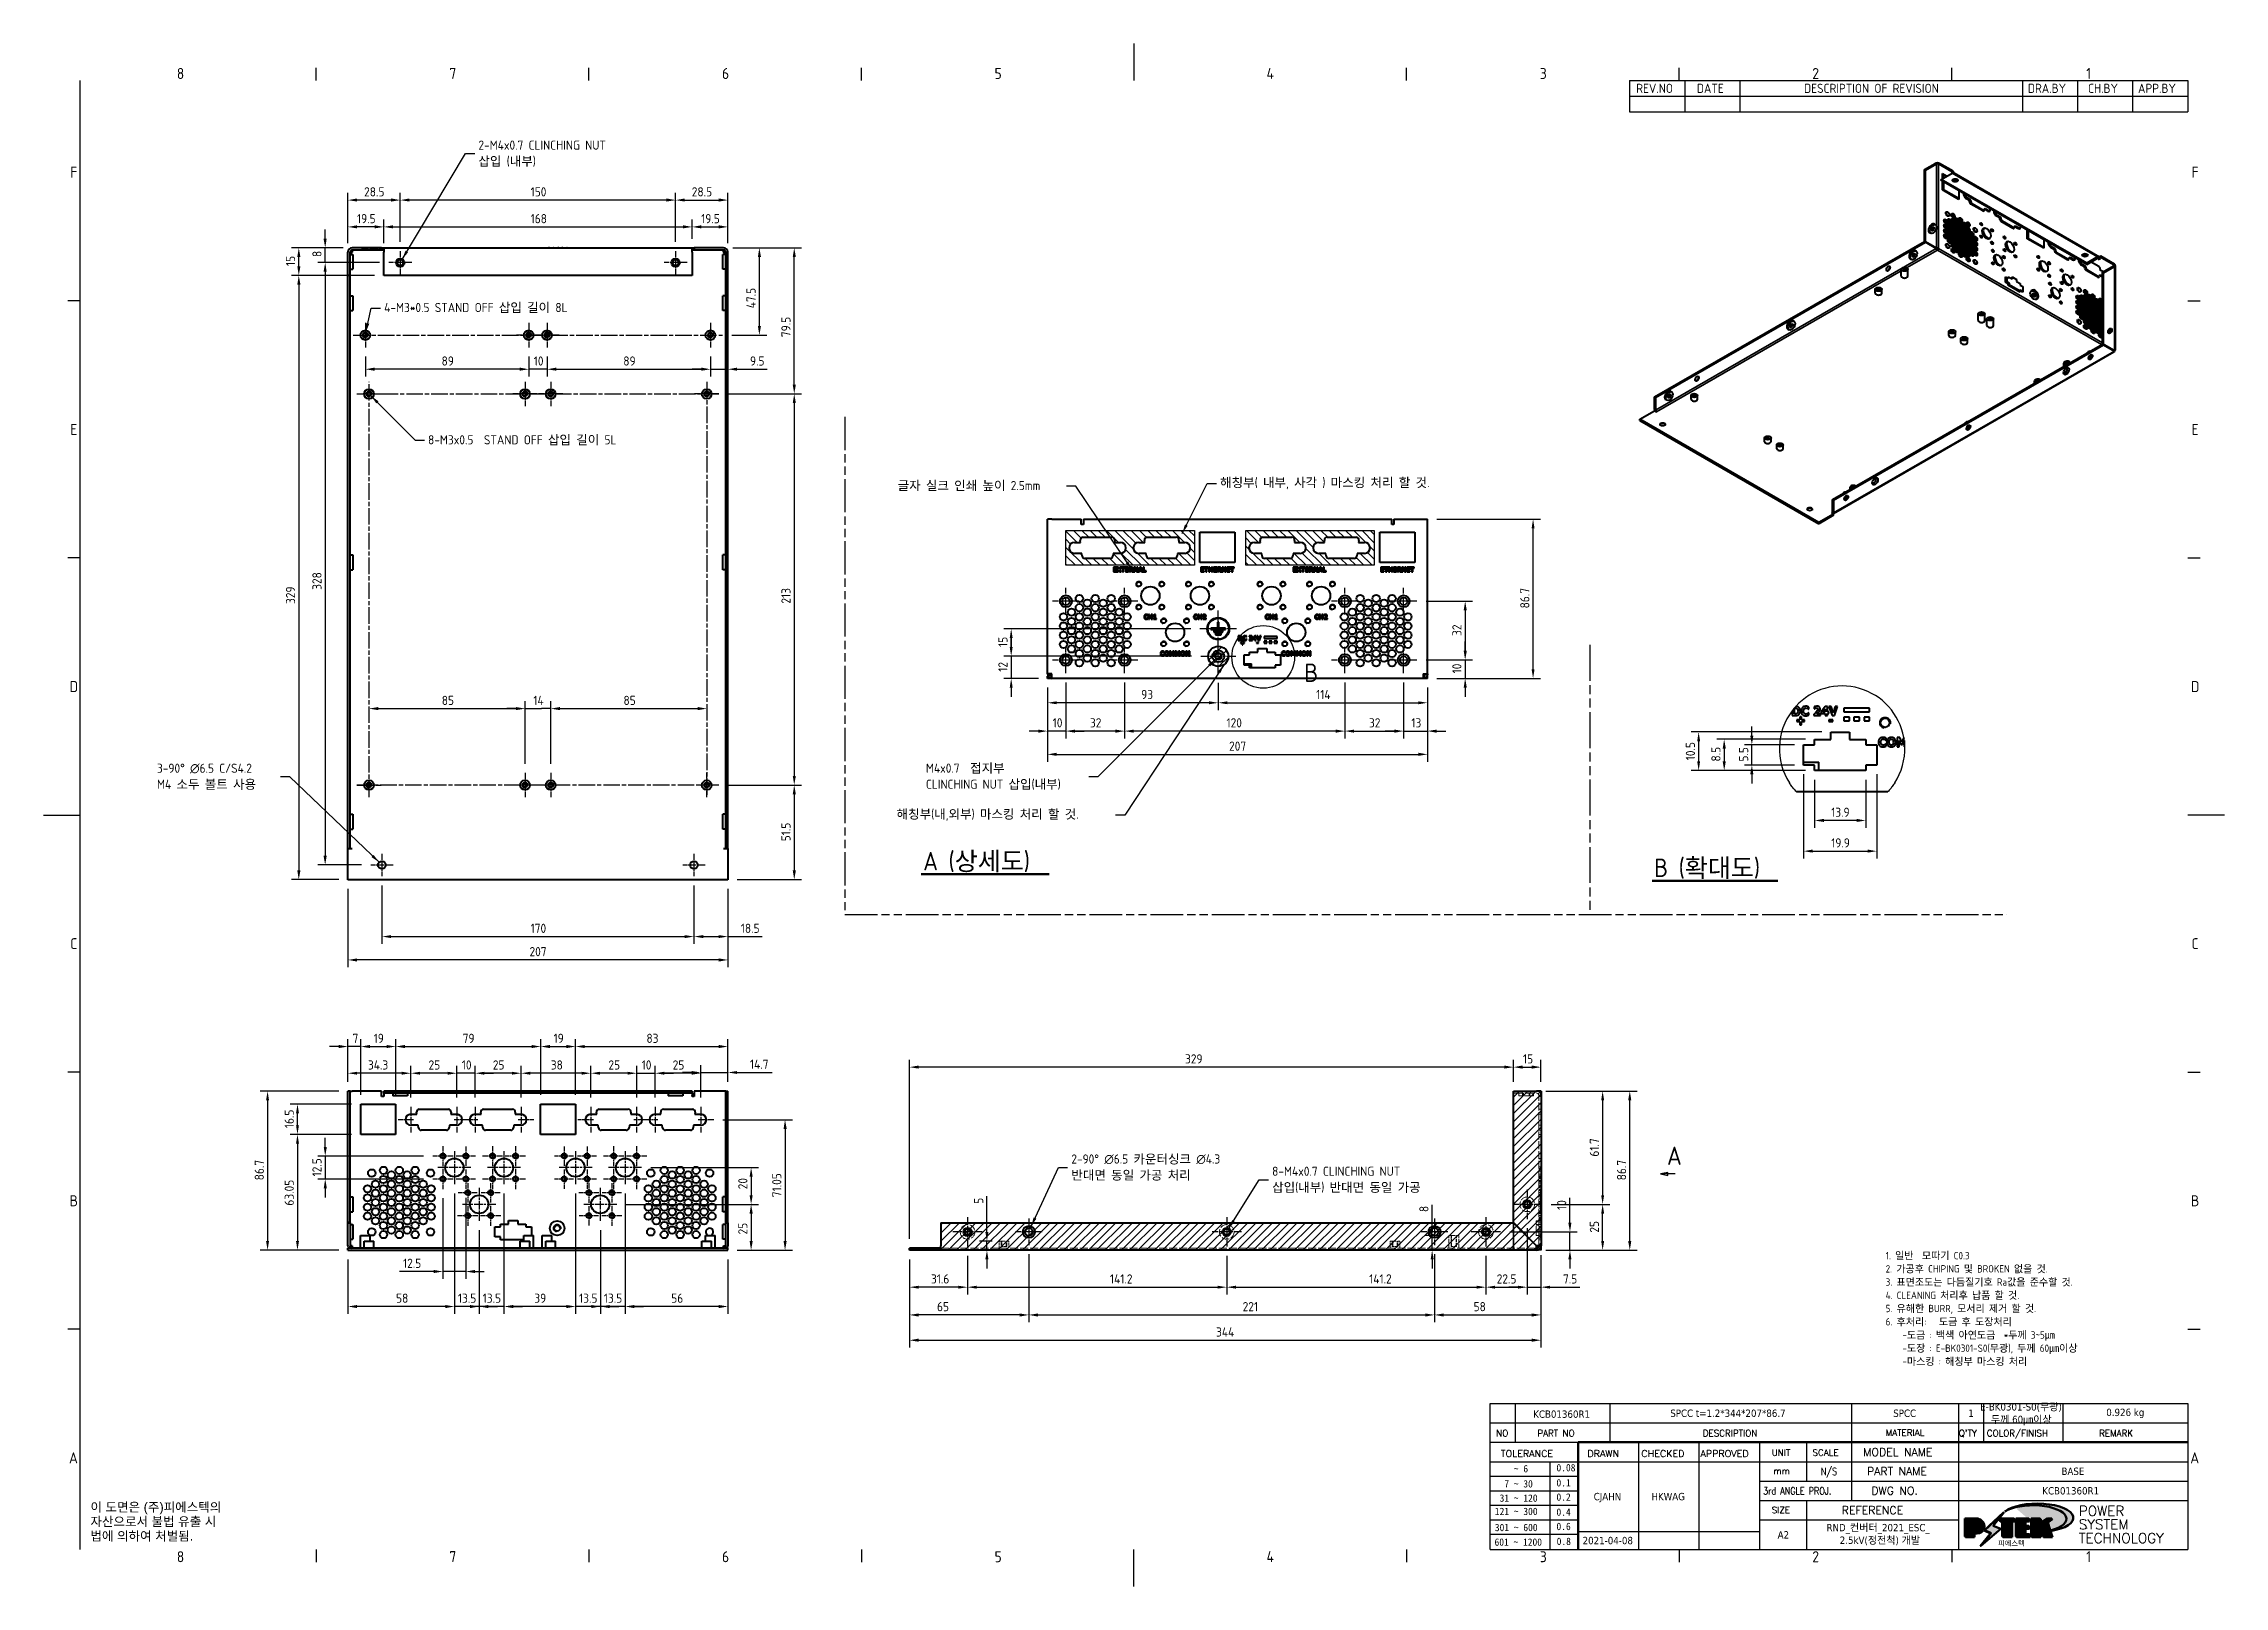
# Model space of a CAD drawing. Header units: millimetres. Extents: x 0 to 1188, y 0 to 840.
import ezdxf
from ezdxf.enums import TextEntityAlignment as Align

# ---------------------------------------------------------------- set-up
doc = ezdxf.new("R2010")
doc.units = ezdxf.units.MM
doc.header["$LTSCALE"] = 2
for name, pattern in [('CHAIN', [0.3543, 0.2362, -0.0295, 0.0591, -0.0295]), ('DASHED', [0.2067, 0.1654, -0.0413]), ('DOUBLE_DASH_CHAIN', [1.2403, 0.6614, -0.0827, 0.1654, -0.0827, 0.1654, -0.0827])]:
    doc.linetypes.add(name, pattern=pattern)
doc.layers.get('0').update_dxf_attribs({"color": 3, "lineweight": 25})
for name, color, linetype, lineweight in [('가려진 것(ISO)', 2, 'DASHED', 18), ('가시적인 것(ISO)', 3, 'Continuous', 40), ('가시적인 좁은 것(ISO)', 3, 'Continuous', 35), ('경계(ISO)', 7, 'Continuous', 25), ('기호(ISO)', 5, 'Continuous', 25), ('끊기 선(JIS)', 7, 'Continuous', 25), ('단면선(ISO)', 7, 'CHAIN', 25), ('상세 경계(JIS)', 7, 'Continuous', 25), ('스케치 형상(ISO)', 3, 'Continuous', 25), ('제목(ISO)', 5, 'Continuous', 50), ('중심 표식(ISO)', 1, 'Continuous', 25), ('중심선(ISO)', 1, 'Continuous', 25), ('치수(ISO)', 2, 'Continuous', 25), ('해치(ISO)', 7, 'Continuous', 18)]:
    doc.layers.add(name, color=color, linetype=linetype, lineweight=lineweight)
doc.styles.add('HAN_291', font='')
doc.styles.add('HAN_370', font='', dxfattribs={"width": 2})
doc.styles.add('ISO Proportional', font='arial.ttf')
doc.styles.add('ISO ProportionalPSTEK', font='isocp.shx')
doc.styles.add('RC_284', font='ROMANC.shx')
doc.styles.add('RC_287', font='ROMANC.shx')
doc.styles.add('RC_292', font='ROMANC.shx')
doc.styles.add('ROMANT_294', font='romant.shx')
doc.styles.add('문자 텍스트_PSTEK_POSCO', font='isocp.shx')
doc.styles.add('부품번호텍스트_PSTEK_POSCO', font='isocp.shx')
doc.styles.add('치수 텍스트_PSTEK_POSCO', font='isocp.shx')
doc.styles.add('텍스트 스타일198', font='tahoma.ttf')
doc.styles.add('텍스트 스타일333', font='ROMANC.shx', dxfattribs={"width": 0.8})
doc.styles.add('텍스트 스타일513', font='isocp.shx')
doc.styles.get('HAN_291').set_extended_font_data('GulimChe')
doc.styles.get('HAN_370').set_extended_font_data('GulimChe')
doc.dimstyles.new('치수_PSTEK_POSCO', dxfattribs={"dimscale": 2, "dimtxt": 2.5, "dimasz": 2.5, "dimexe": 2, "dimexo": 2.5, "dimgap": 1, "dimtad": 1, "dimrnd": 1e-08, "dimdsep": 46, "dimtxsty": '치수 텍스트_PSTEK_POSCO', "dimcen": 0.09, "dimdle": 10, "dimclrd": 7, "dimclre": 7, "dimclrt": 2, "dimadec": 1, "dimazin": 2, "dimtfac": 1, "dimtmove": 0, "dimatfit": 3, "dimfxl": 0, "dimtolj": 1, "dimlwd": -1, "dimlwe": -1, "dimarcsym": 0})
doc.dimstyles.new('치수_PSTEK_POSCO$7', dxfattribs={"dimscale": 2, "dimtxt": 2.5, "dimasz": 2.5, "dimexe": 2, "dimexo": 2.5, "dimgap": 1, "dimtad": 1, "dimrnd": 1e-08, "dimdsep": 46, "dimtxsty": '치수 텍스트_PSTEK_POSCO', "dimcen": 0.09, "dimdle": 10, "dimclrd": 7, "dimclre": 7, "dimclrt": 2, "dimadec": 1, "dimazin": 2, "dimtfac": 1, "dimtmove": 0, "dimatfit": 3, "dimfxl": 0, "dimtolj": 1, "dimlwd": -1, "dimlwe": -1, "dimarcsym": 0})
pattern_1 = [(315, (0, 0), (2.245064, 2.245064), [])]
pattern_2 = [(45, (0, 0), (-2.245064, 2.245064), [])]

msp = doc.modelspace()

# ---------------------------------------------------------------- texts
at = {"layer": '기호(ISO)', "color": 2, "char_height": 5, "attachment_point": 4}
for s, insert, width, line_spacing_factor, style in [('{2-M4x0.7 CLINCHING NUT\\P삽입 (내부)}', (236.851, 780.092), 81.94362, 1.05, '치수 텍스트_PSTEK_POSCO'), ('{4-M3*0.5 STAND OFF 삽입 길이 8L}', (185.527, 696.049), 116.49911, 0.4375, '치수 텍스트_PSTEK_POSCO'), ('{8-M3x0.5  STAND OFF 삽입 길이 5L}', (209.42, 624.021), 118.18445, 0.4375, '치수 텍스트_PSTEK_POSCO'), ('{3-90° \\fAIGDT|b0|i0;\\H5.0000;n\\fisocp|b0|i0;\\H5.0000;6.5 C/S4.2\\PM4 소두 볼트 사용 }', (61.754, 440.832), 65.28885, 1.05, '치수 텍스트_PSTEK_POSCO'), ('{M4x0.7  접지부 \\PCLINCHING NUT 삽입(내부)}', (480.648, 440.867), 86.74083, 1.05, '치수 텍스트_PSTEK_POSCO'), ('{2-90° \\fAIGDT|b0|i0;\\H5.0000;n\\fisocp|b0|i0;\\H5.0000;6.5 카운터싱크 \\fAIGDT|b0|i0;\\H5.0000;n\\fisocp|b0|i0;\\H5.0000;4.3\\P반대면 동일 가공 처리 }', (559.858, 228.047), 95.76017, 1.05, '치수 텍스트_PSTEK_POSCO'), ('{8-M4x0.7 CLINCHING NUT \\P삽입(내부) 반대면 동일 가공}', (669.239, 221.39), 96.96722, 1.05, '치수 텍스트_PSTEK_POSCO'), ('{\\fArial|b0|i0;\\H5.0000;이 도면은 (주)피에스텍의\\P자산으로서 불법 유출 시 \\P법에 의하여 처벌됨.}', (25.51, 35.029), 78.61221, 0.944221, '문자 텍스트_PSTEK_POSCO')]:
    msp.add_mtext(s, dxfattribs=dict(at, insert=insert, width=width, line_spacing_factor=line_spacing_factor, style=style))
at = {"layer": '기호(ISO)', "color": 2, "char_height": 5, "attachment_point": 4, "style": '치수 텍스트_PSTEK_POSCO'}
for s, insert, width in [('{\\fISOCP|b0|i0;\\H5.0000;글자 실크 인쇄 높이 2.5mm}', (465.228, 599.111), 90.07748), ('{\\fISOCP|b0|i0;\\H5.0000;해칭부( 내부, 사각 ) 마스킹 처리 할 것.}', (640.909, 600.454), 131.65673), ('{\\fISOCP|b0|i0;\\H5.0000;해칭부(내,외부) 마스킹 처리 할 것.}', (464.649, 419.896), 117.27056)]:
    msp.add_mtext(s, dxfattribs=dict(at, insert=insert, width=width))
at = {"layer": '기호(ISO)', "color": 7, "char_height": 10, "attachment_point": 7, "style": '텍스트 스타일513'}
for s, insert in [('A (상세도)', (479.16, 388.815)), ('B (확대도)', (877.324, 385.218))]:
    msp.add_mtext(s, dxfattribs=dict(at, insert=insert))

# ---------------------------------------------------------------- blocks, each defined once
blk = doc.blocks.new('경계 Default Border')
at = {"layer": '경계(ISO)'}
for p, q in [((74.25, 410), (74.25, 413.4)), ((148.5, 410), (148.5, 413.4)), ((222.75, 410), (222.75, 413.4)), ((371.25, 410), (371.25, 413.4)), ((445.5, 410), (445.5, 413.4)), ((519.75, 410), (519.75, 413.4)), ((10, 350), (6.6, 350)), ((584, 350), (587.4, 350)), ((10, 280), (6.6, 280)), ((584, 280), (587.4, 280)), ((10, 140), (6.6, 140)), ((584, 140), (587.4, 140)), ((10, 70), (6.6, 70)), ((584, 70), (587.4, 70)), ((74.25, 10), (74.25, 6.6)), ((148.5, 10), (148.5, 6.6)), ((222.75, 10), (222.75, 6.6)), ((371.25, 10), (371.25, 6.6)), ((445.5, 10), (445.5, 6.6)), ((519.75, 10), (519.75, 6.6))]:
    blk.add_line(p, q, dxfattribs=at)
at = {"layer": '경계(ISO)', "flags": 128}
for points in [[(297, 420), (297, 410)], [(10, 10), (10, 410)], [(0, 210), (10, 210)], [(594, 210), (584, 210)], [(297, 0), (297, 10)]]:
    blk.add_lwpolyline(points, dxfattribs=at)
at = {"layer": '경계(ISO)', "color": 2, "char_height": 3, "attachment_point": 7, "style": '문자 텍스트_PSTEK_POSCO'}
for s, insert in [('8', (36.27, 410.37)), ('7', (110.52, 410.39)), ('6', (184.77, 410.37)), ('5', (259.02, 410.37)), ('4', (333.1, 410.4)), ('3', (407.54, 410.37)), ('2', (481.75, 410.37)), ('1', (556.36, 410.4)), ('F', (7.24, 383.5)), ('F', (585.04, 383.5)), ('E', (7.24, 313.47)), ('E', (585.04, 313.47)), ('D', (7.08, 243.47)), ('D', (584.88, 243.47)), ('C', (7.24, 173.47)), ('C', (585.04, 173.47)), ('B', (7.08, 103.47)), ('B', (584.88, 103.47)), ('A', (6.91, 33.49)), ('A', (584.71, 33.49)), ('8', (36.27, 6.57)), ('7', (110.52, 6.59)), ('6', (184.77, 6.57)), ('5', (259.02, 6.57)), ('4', (333.1, 6.6)), ('3', (407.54, 6.57)), ('2', (481.75, 6.57)), ('1', (556.36, 6.6))]:
    blk.add_mtext(s, dxfattribs=dict(at, insert=insert))
blk = doc.blocks.new('제목 블록 PSTEK')
h = blk.add_hatch(color=1)
edge = h.paths.add_edge_path(flags=0)
edge.add_line((314.22, 19.61), (314.22, 17))
edge.add_line((314.22, 17), (314.35, 17))
edge.add_arc((314.35, 17.65), 0.651, 270, 360)
edge.add_line((315, 17.65), (315, 18.96))
edge.add_arc((314.35, 18.96), 0.651, 0, 90)
edge.add_line((314.35, 19.61), (314.22, 19.61))
edge = h.paths.add_edge_path()
edge.add_arc((314.98, 18.29), 1.97, 270, 450)
edge.add_line((314.98, 20.26), (311.77, 20.26))
edge.add_line((311.77, 20.26), (311.77, 15.34))
edge.add_line((311.77, 15.34), (314.22, 15.34))
edge.add_line((314.22, 15.34), (314.22, 16.32))
edge.add_line((314.22, 16.32), (314.98, 16.32))
h = blk.add_hatch(color=252)
edge = h.paths.add_edge_path()
edge.add_arc((314.98, 18.29), 1.97, 270, 406.82787)
edge.add_arc((315.16, 18.14), 1.97, -90, 53.56098, ccw=False)
edge.add_line((315.16, 16.17), (314.4, 16.17))
edge.add_line((314.4, 16.17), (314.4, 15.19))
edge.add_line((314.4, 15.19), (311.94, 15.19))
edge.add_line((311.94, 15.19), (311.94, 15.34))
edge.add_line((311.94, 15.34), (314.22, 15.34))
edge.add_line((314.22, 15.34), (314.22, 16.32))
edge.add_line((314.22, 16.32), (314.98, 16.32))
h = blk.add_hatch(color=252)
edge = h.paths.add_edge_path()
edge.add_line((314.4, 19.46), (314.53, 19.46))
edge.add_arc((314.53, 18.81), 0.651, 60.41893, 90, ccw=False)
edge.add_arc((314.35, 18.96), 0.651, 39.96992, 90)
edge.add_line((314.35, 19.61), (314.22, 19.61))
edge.add_line((314.22, 19.61), (314.22, 17))
edge.add_line((314.22, 17), (314.35, 17))
edge.add_arc((314.35, 17.65), 0.651, 270, 274.69308)
edge.add_line((314.4, 17), (314.4, 19.46))
for color, points in [(252, [(317.22, 17.06), (322.03, 21.63), (322.28, 21.94), (317.05, 16.98), (318.75, 16.19), (316, 12.72), (316.34, 13), (318.92, 16.27)]), (5, [(321.62, 17.42), (319.53, 18.25), (322.45, 22.02), (317.22, 17.06), (318.92, 16.27), (316.17, 12.8)]), (1, [(324.48, 19.61), (325.24, 19.61), (325.24, 20.26), (321.23, 20.26), (321.23, 19.61), (321.98, 19.61), (321.98, 15.34), (324.48, 15.34)]), (252, [(321.98, 19.61), (321.4, 19.61), (321.4, 19.46), (321.98, 19.46)]), (252, [(324.66, 19.46), (325.42, 19.46), (325.42, 20.11), (325.24, 20.11), (325.24, 19.61), (324.48, 19.61), (324.48, 15.34), (322.16, 15.34), (322.16, 15.19), (324.66, 15.19)]), (1, [(329.23, 20.26), (325.66, 20.26), (325.66, 15.34), (329.36, 15.34), (329.36, 15.99), (328.11, 15.99), (328.11, 17.56), (329.23, 17.56), (329.23, 18.26), (328.11, 18.26), (328.11, 19.61), (329.23, 19.61)]), (252, [(328.29, 19.46), (329.41, 19.46), (329.41, 20.11), (329.23, 20.11), (329.23, 19.61), (328.11, 19.61), (328.11, 18.26), (328.29, 18.26)]), (252, [(328.29, 17.42), (329.41, 17.42), (329.41, 18.11), (329.23, 18.11), (329.23, 17.56), (328.11, 17.56), (328.11, 15.99), (328.29, 15.99)]), (1, [(332.33, 20.26), (329.86, 20.26), (329.86, 15.34), (332.33, 15.34), (332.33, 17.43), (333.07, 15.34), (335.49, 15.34), (334.25, 19.31), (335.44, 20.26), (334.31, 20.26), (332.33, 19)]), (252, [(332.51, 20.11), (332.33, 20.11), (332.33, 19), (332.51, 19.11)]), (252, [(335.62, 20.11), (335.25, 20.11), (334.25, 19.31), (335.49, 15.34), (333.2, 15.34), (333.25, 15.19), (335.66, 15.19), (334.43, 19.16)]), (252, [(329.54, 15.85), (329.36, 15.85), (329.36, 15.34), (325.83, 15.34), (325.83, 15.19), (329.54, 15.19)]), (252, [(332.51, 16.93), (332.33, 17.43), (332.33, 15.34), (330.04, 15.34), (330.04, 15.19), (332.51, 15.19)])]:
    blk.add_hatch(color=color).paths.add_polyline_path(points)
at = {"layer": '해치(ISO)'}
h = blk.add_hatch(color=140, dxfattribs=at)
edge = h.paths.add_edge_path()
edge.add_ellipse((330.37, 20.16), major_axis=(9.1, 0), ratio=0.40699, start_angle=301.30985, end_angle=507.74369)
edge.add_ellipse((331.53, 20.46), major_axis=(-9.82, 0), ratio=0.39426, start_angle=111.51207, end_angle=334.47025, ccw=False)
edge.add_line((335.14, 16.86), (335.1, 16.99))
at = {"color": 180}
for p, q in [((182.48, 11.79), (182.48, 51.57)), ((182.48, 51.57), (372.48, 51.57)), ((189.27, 51.57), (189.27, 41.01)), ((215.22, 41.01), (215.22, 51.57)), ((280.88, 51.57), (280.88, 41.01)), ((310.09, 51.57), (310.09, 41.01)), ((316.9, 51.57), (316.9, 41.01)), ((338.46, 51.57), (338.46, 41.01)), ((372.48, 51.57), (372.48, 11.79)), ((182.48, 46.29), (372.48, 46.29)), ((182.48, 41.01), (206.45, 41.01)), ((182.48, 35.73), (206.45, 35.73)), ((198.86, 12.03), (198.86, 35.73)), ((206.45, 35.73), (372.48, 35.73)), ((222.94, 11.79), (222.94, 41.01)), ((239.43, 11.79), (239.43, 41.01)), ((255.92, 11.79), (255.92, 41.01)), ((268.69, 41.01), (268.69, 30.45)), ((280.88, 41.01), (280.88, 25.17)), ((310.09, 41.01), (310.09, 11.79)), ((182.48, 31.78), (206.45, 31.78)), ((255.92, 30.45), (372.48, 30.45)), ((182.48, 27.83), (206.45, 27.83)), ((182.48, 23.88), (206.45, 23.88)), ((255.92, 25.17), (372.48, 25.17)), ((268.69, 25.17), (268.69, 11.79)), ((182.48, 19.93), (206.45, 19.93)), ((255.92, 19.89), (310.09, 19.89)), ((182.48, 15.98), (206.45, 15.98)), ((206.45, 16.74), (255.92, 16.74)), ((182.48, 11.79), (372.48, 11.79))]:
    blk.add_line(p, q, dxfattribs=at)
at = {"color": 7, "lineweight": 50}
for p, q in [((206.45, 11.79), (206.45, 41.01)), ((206.45, 41.01), (372.48, 41.01))]:
    blk.add_line(p, q, dxfattribs=at)
at = {"color": 7}
for p, q in [((314.98, 20.26), (311.77, 20.26)), ((311.77, 20.26), (311.77, 15.34)), ((314.98, 20.26), (311.77, 20.26)), ((311.77, 20.26), (311.77, 15.34)), ((314.22, 17), (314.22, 19.61)), ((314.22, 19.61), (314.35, 19.61)), ((314.35, 19.61), (314.22, 19.61)), ((314.22, 19.61), (314.22, 17)), ((314.22, 17), (314.22, 19.61)), ((314.22, 19.61), (314.35, 19.61)), ((314.4, 19.46), (314.53, 19.46)), ((314.4, 17), (314.4, 19.46)), ((315, 18.96), (315, 17.65)), ((315, 18.96), (315, 17.65)), ((322.28, 21.94), (317.05, 16.98)), ((322.45, 22.02), (317.22, 17.06)), ((317.22, 17.06), (322.03, 21.63)), ((319.53, 18.25), (322.45, 22.02)), ((321.62, 17.42), (319.53, 18.25)), ((325.24, 20.26), (321.23, 20.26)), ((321.23, 20.26), (321.23, 19.61)), ((325.24, 20.26), (321.23, 20.26)), ((321.23, 20.26), (321.23, 19.61)), ((321.23, 19.61), (321.98, 19.61)), ((321.23, 19.61), (321.98, 19.61)), ((321.4, 19.61), (321.4, 19.46)), ((321.98, 19.61), (321.4, 19.61)), ((321.4, 19.46), (321.98, 19.46)), ((321.98, 19.61), (321.98, 15.34)), ((321.98, 19.46), (321.98, 19.61)), ((321.98, 19.61), (321.98, 15.34)), ((322.03, 21.63), (322.28, 21.94)), ((324.48, 19.61), (325.24, 19.61)), ((324.48, 15.34), (324.48, 19.61)), ((325.24, 19.61), (324.48, 19.61)), ((324.48, 19.61), (324.48, 15.34)), ((324.48, 19.61), (325.24, 19.61)), ((324.48, 15.34), (324.48, 19.61)), ((324.66, 19.46), (325.42, 19.46)), ((324.66, 15.19), (324.66, 19.46)), ((325.24, 19.61), (325.24, 20.26)), ((325.24, 19.61), (325.24, 20.26)), ((325.42, 20.11), (325.24, 20.11)), ((325.24, 20.11), (325.24, 19.61)), ((325.42, 19.46), (325.42, 20.11)), ((329.23, 20.26), (325.66, 20.26)), ((325.66, 20.26), (325.66, 15.34)), ((325.66, 20.26), (325.66, 15.34)), ((329.23, 20.26), (325.66, 20.26)), ((328.11, 18.26), (328.11, 19.61)), ((328.11, 19.61), (329.23, 19.61)), ((329.23, 19.61), (328.11, 19.61)), ((328.11, 19.61), (328.11, 18.26)), ((328.11, 18.26), (328.11, 19.61)), ((328.11, 19.61), (329.23, 19.61)), ((329.23, 18.26), (328.11, 18.26)), ((328.11, 18.26), (328.29, 18.26)), ((329.23, 18.26), (328.11, 18.26)), ((328.29, 18.26), (328.29, 19.46)), ((328.29, 19.46), (329.41, 19.46)), ((329.23, 19.61), (329.23, 20.26)), ((329.23, 19.61), (329.23, 20.26)), ((329.41, 20.11), (329.23, 20.11)), ((329.23, 20.11), (329.23, 19.61)), ((329.23, 17.56), (329.23, 18.26)), ((329.23, 17.56), (329.23, 18.26)), ((329.41, 18.11), (329.23, 18.11)), ((329.23, 18.11), (329.23, 17.56)), ((329.41, 19.46), (329.41, 20.11)), ((329.41, 17.42), (329.41, 18.11)), ((332.33, 20.26), (329.86, 20.26)), ((329.86, 20.26), (329.86, 15.34)), ((329.86, 20.26), (329.86, 15.34)), ((332.33, 20.26), (329.86, 20.26)), ((334.31, 20.26), (332.33, 19)), ((332.33, 19), (332.33, 20.26)), ((334.31, 20.26), (332.33, 19)), ((332.33, 19), (332.33, 20.26)), ((332.51, 20.11), (332.33, 20.11)), ((332.33, 20.11), (332.33, 19)), ((332.33, 19), (332.51, 19.11)), ((332.51, 19.11), (332.51, 20.11)), ((334.25, 19.31), (335.44, 20.26)), ((334.25, 19.31), (335.44, 20.26)), ((335.25, 20.11), (334.25, 19.31)), ((335.49, 15.34), (334.25, 19.31)), ((334.25, 19.31), (335.49, 15.34)), ((335.49, 15.34), (334.25, 19.31)), ((335.44, 20.26), (334.31, 20.26)), ((335.44, 20.26), (334.31, 20.26)), ((334.43, 19.16), (335.62, 20.11)), ((335.66, 15.19), (334.43, 19.16)), ((335.62, 20.11), (335.25, 20.11)), ((311.77, 15.34), (314.22, 15.34)), ((311.77, 15.34), (314.22, 15.34)), ((314.22, 15.34), (311.94, 15.34)), ((311.94, 15.34), (311.94, 15.19)), ((311.94, 15.19), (314.4, 15.19)), ((314.35, 17), (314.22, 17)), ((314.22, 17), (314.35, 17)), ((314.35, 17), (314.22, 17)), ((314.22, 16.32), (314.98, 16.32)), ((314.22, 15.34), (314.22, 16.32)), ((314.98, 16.32), (314.22, 16.32)), ((314.22, 16.32), (314.22, 15.34)), ((314.22, 16.32), (314.98, 16.32)), ((314.22, 15.34), (314.22, 16.32)), ((314.4, 16.17), (315.16, 16.17)), ((314.4, 15.19), (314.4, 16.17)), ((318.75, 16.19), (316, 12.72)), ((316, 12.72), (316.34, 13)), ((316.17, 12.8), (321.62, 17.42)), ((318.92, 16.27), (316.17, 12.8)), ((316.34, 13), (318.92, 16.27)), ((317.05, 16.98), (318.75, 16.19)), ((318.92, 16.27), (317.22, 17.06)), ((317.22, 17.06), (318.92, 16.27)), ((321.98, 15.34), (324.48, 15.34)), ((321.98, 15.34), (324.48, 15.34)), ((324.48, 15.34), (322.16, 15.34)), ((322.16, 15.34), (322.16, 15.19)), ((322.16, 15.19), (324.66, 15.19)), ((325.66, 15.34), (329.36, 15.34)), ((325.66, 15.34), (329.36, 15.34)), ((329.36, 15.34), (325.83, 15.34)), ((325.83, 15.34), (325.83, 15.19)), ((325.83, 15.19), (329.54, 15.19)), ((328.11, 17.56), (329.23, 17.56)), ((328.11, 15.99), (328.11, 17.56)), ((329.23, 17.56), (328.11, 17.56)), ((328.11, 17.56), (328.11, 15.99)), ((328.11, 17.56), (329.23, 17.56)), ((328.11, 15.99), (328.11, 17.56)), ((329.36, 15.99), (328.11, 15.99)), ((328.11, 15.99), (328.29, 15.99)), ((329.36, 15.99), (328.11, 15.99)), ((328.29, 15.99), (328.29, 17.42)), ((328.29, 17.42), (329.41, 17.42)), ((329.36, 15.34), (329.36, 15.99)), ((329.36, 15.34), (329.36, 15.99)), ((329.54, 15.85), (329.36, 15.85)), ((329.36, 15.85), (329.36, 15.34)), ((329.54, 15.19), (329.54, 15.85)), ((329.86, 15.34), (332.33, 15.34)), ((329.86, 15.34), (332.33, 15.34)), ((332.33, 15.34), (330.04, 15.34)), ((330.04, 15.34), (330.04, 15.19)), ((330.04, 15.19), (332.51, 15.19)), ((332.33, 17.43), (333.07, 15.34)), ((332.33, 15.34), (332.33, 17.43)), ((332.51, 16.93), (332.33, 17.43)), ((332.33, 17.43), (332.33, 15.34)), ((332.33, 17.43), (333.07, 15.34)), ((332.33, 15.34), (332.33, 17.43)), ((332.51, 15.19), (332.51, 16.93)), ((333.07, 15.34), (335.49, 15.34)), ((333.07, 15.34), (335.49, 15.34)), ((335.49, 15.34), (333.2, 15.34)), ((333.2, 15.34), (333.25, 15.19)), ((333.25, 15.19), (335.66, 15.19)), ((345.04, 17.5), (344.99, 17.69))]:
    blk.add_line(p, q, dxfattribs=at)
at = {"color": 1}
for p, q in [((314.98, 20.26), (311.77, 20.26)), ((311.77, 20.26), (311.77, 15.34)), ((314.22, 17), (314.22, 19.61)), ((314.22, 19.61), (314.35, 19.61)), ((315, 18.96), (315, 17.65)), ((325.24, 20.26), (321.23, 20.26)), ((321.23, 20.26), (321.23, 19.61)), ((321.23, 19.61), (321.98, 19.61)), ((321.98, 19.61), (321.98, 15.34)), ((324.48, 19.61), (325.24, 19.61)), ((324.48, 15.34), (324.48, 19.61)), ((325.24, 19.61), (325.24, 20.26)), ((329.23, 20.26), (325.66, 20.26)), ((325.66, 20.26), (325.66, 15.34)), ((328.11, 18.26), (328.11, 19.61)), ((328.11, 19.61), (329.23, 19.61)), ((329.23, 18.26), (328.11, 18.26)), ((329.23, 19.61), (329.23, 20.26)), ((329.23, 17.56), (329.23, 18.26)), ((332.33, 20.26), (329.86, 20.26)), ((329.86, 20.26), (329.86, 15.34)), ((334.31, 20.26), (332.33, 19)), ((332.33, 19), (332.33, 20.26)), ((334.25, 19.31), (335.44, 20.26)), ((335.49, 15.34), (334.25, 19.31)), ((335.44, 20.26), (334.31, 20.26)), ((311.77, 15.34), (314.22, 15.34)), ((314.35, 17), (314.22, 17)), ((314.22, 16.32), (314.98, 16.32)), ((314.22, 15.34), (314.22, 16.32)), ((321.98, 15.34), (324.48, 15.34)), ((325.66, 15.34), (329.36, 15.34)), ((328.11, 17.56), (329.23, 17.56)), ((328.11, 15.99), (328.11, 17.56)), ((329.36, 15.99), (328.11, 15.99)), ((329.36, 15.34), (329.36, 15.99)), ((329.86, 15.34), (332.33, 15.34)), ((332.33, 17.43), (333.07, 15.34)), ((332.33, 15.34), (332.33, 17.43)), ((333.07, 15.34), (335.49, 15.34))]:
    blk.add_line(p, q, dxfattribs=at)
at = {"color": 5}
for p, q in [((322.45, 22.02), (317.22, 17.06)), ((319.53, 18.25), (322.45, 22.02)), ((321.62, 17.42), (319.53, 18.25)), ((316.17, 12.8), (321.62, 17.42)), ((318.92, 16.27), (316.17, 12.8)), ((317.22, 17.06), (318.92, 16.27))]:
    blk.add_line(p, q, dxfattribs=at)
at = {"color": 7}
for centre, radius, start, end in [((314.35, 18.96), 0.651, 0, 90), ((314.35, 18.96), 0.651, 39.96992, 90), ((314.35, 18.96), 0.651, 0, 90), ((314.53, 18.81), 0.651, 60.41893, 90), ((314.98, 18.29), 1.97, 270, 90), ((314.98, 18.29), 1.97, 270, 90), ((314.98, 18.29), 1.97, 270, 46.82787), ((315.16, 18.14), 1.97, 270, 53.56098), ((314.35, 17.65), 0.651, 270, 0), ((314.35, 17.65), 0.651, 270, 0), ((314.35, 17.65), 0.651, 270, 274.69308)]:
    blk.add_arc(centre, radius, start, end, dxfattribs=at)
at = {"color": 1}
for centre, radius, start, end in [((314.35, 18.96), 0.651, 0, 90), ((314.98, 18.29), 1.97, 270, 90), ((314.35, 17.65), 0.651, 270, 0)]:
    blk.add_arc(centre, radius, start, end, dxfattribs=at)
at = {"layer": '제목(ISO)', "lineweight": 18}
blk.add_line((182.48, 35.73), (182.48, 11.79), dxfattribs=at)
at = {"layer": '제목(ISO)'}
for p, q in [((314.98, 20.26), (311.77, 20.26)), ((311.77, 20.26), (311.77, 15.34)), ((314.22, 17), (314.22, 19.61)), ((314.22, 19.61), (314.35, 19.61)), ((314.35, 19.61), (314.22, 19.61)), ((314.22, 19.61), (314.22, 17)), ((314.4, 19.46), (314.53, 19.46)), ((314.4, 17), (314.4, 19.46)), ((315, 18.96), (315, 17.65)), ((322.28, 21.94), (317.05, 16.98)), ((322.45, 22.02), (317.22, 17.06)), ((317.22, 17.06), (322.03, 21.63)), ((319.53, 18.25), (322.45, 22.02)), ((321.62, 17.42), (319.53, 18.25)), ((325.24, 20.26), (321.23, 20.26)), ((321.23, 20.26), (321.23, 19.61)), ((321.23, 19.61), (321.98, 19.61)), ((321.98, 19.61), (321.4, 19.61)), ((321.4, 19.61), (321.4, 19.46)), ((321.4, 19.46), (321.98, 19.46)), ((321.98, 19.61), (321.98, 15.34)), ((321.98, 19.46), (321.98, 19.61)), ((322.03, 21.63), (322.28, 21.94)), ((324.48, 19.61), (325.24, 19.61)), ((324.48, 15.34), (324.48, 19.61)), ((325.24, 19.61), (324.48, 19.61)), ((324.48, 19.61), (324.48, 15.34)), ((324.66, 19.46), (325.42, 19.46)), ((324.66, 15.19), (324.66, 19.46)), ((325.24, 19.61), (325.24, 20.26)), ((325.42, 20.11), (325.24, 20.11)), ((325.24, 20.11), (325.24, 19.61)), ((325.42, 19.46), (325.42, 20.11)), ((329.23, 20.26), (325.66, 20.26)), ((325.66, 20.26), (325.66, 15.34)), ((328.11, 18.26), (328.11, 19.61)), ((328.11, 19.61), (329.23, 19.61)), ((329.23, 19.61), (328.11, 19.61)), ((328.11, 19.61), (328.11, 18.26)), ((329.23, 18.26), (328.11, 18.26)), ((328.11, 18.26), (328.29, 18.26)), ((328.29, 19.46), (329.41, 19.46)), ((328.29, 18.26), (328.29, 19.46)), ((329.23, 19.61), (329.23, 20.26)), ((329.41, 20.11), (329.23, 20.11)), ((329.23, 20.11), (329.23, 19.61)), ((329.23, 17.56), (329.23, 18.26)), ((329.41, 18.11), (329.23, 18.11)), ((329.23, 18.11), (329.23, 17.56)), ((329.41, 19.46), (329.41, 20.11)), ((329.41, 17.42), (329.41, 18.11)), ((332.33, 20.26), (329.86, 20.26)), ((329.86, 20.26), (329.86, 15.34)), ((334.31, 20.26), (332.33, 19)), ((332.33, 19), (332.33, 20.26)), ((332.51, 20.11), (332.33, 20.11)), ((332.33, 20.11), (332.33, 19)), ((332.33, 19), (332.51, 19.11)), ((332.51, 19.11), (332.51, 20.11)), ((334.25, 19.31), (335.44, 20.26)), ((335.25, 20.11), (334.25, 19.31)), ((335.49, 15.34), (334.25, 19.31)), ((334.25, 19.31), (335.49, 15.34)), ((335.44, 20.26), (334.31, 20.26)), ((334.43, 19.16), (335.62, 20.11)), ((335.66, 15.19), (334.43, 19.16)), ((335.62, 20.11), (335.25, 20.11)), ((311.77, 15.34), (314.22, 15.34)), ((314.22, 15.34), (311.94, 15.34)), ((311.94, 15.34), (311.94, 15.19)), ((311.94, 15.19), (314.4, 15.19)), ((314.35, 17), (314.22, 17)), ((314.22, 17), (314.35, 17)), ((314.22, 15.34), (314.22, 16.32)), ((314.22, 16.32), (314.98, 16.32)), ((314.98, 16.32), (314.22, 16.32)), ((314.22, 16.32), (314.22, 15.34)), ((314.4, 15.19), (314.4, 16.17)), ((314.4, 16.17), (315.16, 16.17)), ((318.75, 16.19), (316, 12.72)), ((316, 12.72), (316.34, 13)), ((316.17, 12.8), (321.62, 17.42)), ((318.92, 16.27), (316.17, 12.8)), ((316.34, 13), (318.92, 16.27)), ((317.05, 16.98), (318.75, 16.19)), ((317.22, 17.06), (318.92, 16.27)), ((318.92, 16.27), (317.22, 17.06)), ((321.98, 15.34), (324.48, 15.34)), ((324.48, 15.34), (322.16, 15.34)), ((322.16, 15.34), (322.16, 15.19)), ((322.16, 15.19), (324.66, 15.19)), ((325.66, 15.34), (329.36, 15.34)), ((329.36, 15.34), (325.83, 15.34)), ((325.83, 15.34), (325.83, 15.19)), ((325.83, 15.19), (329.54, 15.19)), ((328.11, 15.99), (328.11, 17.56)), ((328.11, 17.56), (329.23, 17.56)), ((329.23, 17.56), (328.11, 17.56)), ((328.11, 17.56), (328.11, 15.99)), ((329.36, 15.99), (328.11, 15.99)), ((328.11, 15.99), (328.29, 15.99)), ((328.29, 17.42), (329.41, 17.42)), ((328.29, 15.99), (328.29, 17.42)), ((329.36, 15.34), (329.36, 15.99)), ((329.54, 15.85), (329.36, 15.85)), ((329.36, 15.85), (329.36, 15.34)), ((329.54, 15.19), (329.54, 15.85)), ((329.86, 15.34), (332.33, 15.34)), ((332.33, 15.34), (330.04, 15.34)), ((330.04, 15.34), (330.04, 15.19)), ((330.04, 15.19), (332.51, 15.19)), ((332.33, 15.34), (332.33, 17.43)), ((332.33, 17.43), (333.07, 15.34)), ((332.51, 16.93), (332.33, 17.43)), ((332.33, 17.43), (332.33, 15.34)), ((332.51, 15.19), (332.51, 16.93)), ((333.07, 15.34), (335.49, 15.34)), ((335.49, 15.34), (333.2, 15.34)), ((333.2, 15.34), (333.25, 15.19)), ((333.25, 15.19), (335.66, 15.19))]:
    blk.add_line(p, q, dxfattribs=at)
at = {"layer": '제목(ISO)', "color": 4}
blk.add_line((335.14, 16.86), (335.1, 16.99), dxfattribs=at)
at = {"layer": '제목(ISO)'}
for centre, radius, start, end in [((314.35, 18.96), 0.651, 0, 90), ((314.35, 18.96), 0.651, 39.96992, 90), ((314.53, 18.81), 0.651, 60.41893, 90), ((314.98, 18.29), 1.97, 46.82787, 90), ((314.98, 18.29), 1.97, 270, 46.82787), ((314.98, 18.29), 1.97, 270, 46.82787), ((315.16, 18.14), 1.97, 270, 53.56098), ((314.35, 17.65), 0.651, 270, 0), ((314.35, 17.65), 0.651, 270, 274.69308)]:
    blk.add_arc(centre, radius, start, end, dxfattribs=at)
at = {"layer": '제목(ISO)', "color": 4}
for centre, major_axis, ratio, start_param, end_param in [((331.53, 20.46), (9.82, 0), 0.39426, 5.087845, 8.9792), ((330.37, 20.16), (9.1, 0), 0.40699, 5.258849, 8.861799)]:
    blk.add_ellipse(centre, major_axis=major_axis, ratio=ratio, start_param=start_param, end_param=end_param, dxfattribs=at)
at = {"color": 2}
for s, height, style, p in [('NO', 1.742, 'RC_284', (184.14, 42.62)), ('PART NO', 1.742, 'RC_284', (195.34, 42.62)), ('DESCRIPTION', 1.7424, 'RC_284', (240.4, 42.62)), ("Q'TY", 1.742, 'RC_284', (310.14, 42.62)), ('COLOR/FINISH', 1.7424, 'RC_284', (317.77, 42.62)), ('REMARK', 1.742, 'RC_284', (348.35, 42.62)), (' TOLERANCE', 1.9, 'RC_287', (184.09, 37.01)), ('DRAWN', 1.9, 'RC_287', (208.98, 37.01)), ('CHECKED', 1.9, 'RC_287', (223.69, 37.01)), ('APPROVED', 1.9, 'RC_287', (239.78, 37.01)), ('UNIT', 1.742, 'RC_284', (259.17, 37.34)), ('SCALE', 1.742, 'RC_284', (270.29, 37.34)), ('MODEL NAME', 2.178, 'RC_292', (284.1, 37.25)), ('  7 ~ 30', 2, 'HAN_291', (183.77, 28.71)), ('    ~ 6', 2, 'HAN_291', (183.77, 32.82)), ('0.08', 2, 'HAN_291', (200.55, 33.1)), ('0.1', 2, 'HAN_291', (200.55, 28.99)), ('mm', 1.742, 'RC_284', (259.65, 32.35)), ('PART NAME', 2.178, 'RC_292', (285.14, 32.03)), (' 31 ~ 120', 2, 'HAN_291', (183.77, 24.83)), ('0.2', 2, 'HAN_291', (200.55, 25.11)), (' DWG NO.', 2.178, 'RC_292', (284.81, 26.75)), ('301 ~ 600', 2, 'HAN_291', (183.77, 16.83)), ('121 ~ 300', 2, 'HAN_291', (183.77, 21.21)), ('0.4', 2, 'HAN_291', (200.55, 21)), ('0.6', 2, 'HAN_291', (200.55, 17.12)), ('SIZE', 1.742, 'RC_284', (259.17, 21.69)), ('REFERENCE', 2.178, 'RC_292', (278.27, 21.43)), ('601 ~ 1200', 2, 'HAN_291', (183.68, 12.85)), ('0.8', 2, 'HAN_291', (200.61, 13.06))]:
    blk.add_text(s, height=height, dxfattribs=dict(at, style=style)).set_placement(p)
at = {"color": 2, "style": 'RC_284'}
blk.add_text('MATERIAL', height=1.742, dxfattribs=at).set_placement((295.48, 43.65), align=Align.MIDDLE_CENTER)
at = {"color": 7, "style": '텍스트 스타일333', "width": 0.8}
blk.add_text('N/S', height=2, dxfattribs=at).set_placement((274.78, 33.09), align=Align.MIDDLE_CENTER)
at = {"color": 2, "style": '텍스트 스타일333', "width": 0.8}
blk.add_text('3rd ANGLE PROJ.', height=2, dxfattribs=at).set_placement((256.84, 26.76))
at = {"color": 7, "style": 'ROMANT_294'}
for s, p in [('POWER', (342.83, 20.97)), ('SYSTEM', (342.83, 17.33)), ('TECHNOLOGY', (342.83, 13.57))]:
    blk.add_text(s, height=2.7, dxfattribs=at).set_placement(p)
at = {"color": 7, "insert": (320.85, 14.21), "char_height": 1.4, "attachment_point": 1, "line_spacing_factor": 0.332, "style": 'HAN_370'}
blk.add_mtext('\\fHY견고딕|b0|i0;\\H1.4000;피에스텍', dxfattribs=at)
at = {"layer": '제목(ISO)', "color": 7, "style": '텍스트 스타일198'}
for tag, p in [('부품_번호_001', (194.22, 47.68)), ('설명_001', (231.55, 47.92)), ('재질_001', (292.28, 47.93)), ("3._Q'TY_001", (312.71, 47.92)), ('4._COLOR_001', (315.22, 49.66)), ('4._COLOR_002', (318.9, 46.24)), ('질량\\P3;_001', (350.3, 48.16)), ('제목_001', (338.11, 32.12)), ('설계자_001', (210.68, 25.23)), ('점검자_001', (226.43, 25.23)), ('부품_번호_001', (332.88, 26.81)), ('프로젝트_001', (274.1, 16.78)), ('작성_날짜_001', (207.67, 13.27)), ('시트_크기_001', (260.79, 14.82)), ('프로젝트_002', (277.71, 13.36))]:
    blk.add_attdef(tag, p, '', height=2, dxfattribs=at)
for tag, p in [('1._MODEL_NAME', (341.23, 38.37)), ('엔지니어링_승인자', (247.67, 26.23)), ('점검_날짜', (231.18, 14.27)), ('엔지니어링_승인_날짜', (247.67, 14.27))]:
    blk.add_attdef(tag, text='', height=2, dxfattribs=at).set_placement(p, align=Align.MIDDLE_CENTER)
blk = doc.blocks.new('리비전 내역')
at = {"layer": '기호(ISO)'}
for p, q in [((432, 410), (584, 410)), ((432, 410), (432, 405.72)), ((447, 410), (447, 405.72)), ((462, 410), (462, 405.72)), ((539, 410), (539, 405.72)), ((554, 410), (554, 405.72)), ((569, 410), (569, 405.72)), ((584, 410), (584, 405.72)), ((432, 405.72), (584, 405.72)), ((432, 405.72), (432, 401.44)), ((447, 405.72), (447, 401.44)), ((462, 405.72), (462, 401.44)), ((539, 405.72), (539, 401.44)), ((554, 405.72), (554, 401.44)), ((569, 405.72), (569, 401.44)), ((584, 405.72), (584, 401.44)), ((432, 401.44), (584, 401.44))]:
    blk.add_line(p, q, dxfattribs=at)
at = {"layer": '기호(ISO)', "color": 2, "char_height": 2.5, "attachment_point": 7, "style": 'ISO ProportionalPSTEK'}
for s, insert in [('REV.NO', (433.79, 406.58)), ('DATE', (450.31, 406.58)), ('DESCRIPTION OF REVISION', (479.51, 406.58)), ('DRA.BY', (540.48, 406.58)), ('CH.BY', (556.86, 406.58)), ('APP.BY', (570.48, 406.58))]:
    blk.add_mtext(s, dxfattribs=dict(at, insert=insert))
blk = doc.blocks.new('2dTransSection0')
at = {"layer": '단면선(ISO)', "linetype": 'Continuous'}
for p, q in [((442.38, 112.67), (440.38, 112.27)), ((442.38, 112.27), (440.38, 112.27)), ((440.38, 112.27), (442.38, 111.87)), ((442.38, 111.87), (442.38, 112.67)), ((444.38, 112.27), (442.38, 112.27))]:
    blk.add_line(p, q, dxfattribs=at)
at = {"layer": '단면선(ISO)', "linetype": 'Continuous', "flags": 128}
blk.add_lwpolyline([(442.38, 112.67), (440.38, 112.27)], dxfattribs=at)
at = {"layer": '단면선(ISO)'}
blk.add_solid([(442.38, 112.67), (440.38, 112.27), (442.38, 111.87), (442.38, 112.67)], dxfattribs=at)
at = {"layer": '단면선(ISO)', "insert": (442.17, 114.73), "char_height": 5, "attachment_point": 7, "style": '부품번호텍스트_PSTEK_POSCO'}
blk.add_mtext('A', dxfattribs=at)
blk = doc.blocks.new('*D24')
at = {"layer": 'Defpoints', "color": 0}
for p in [(138.3, 262.6), (172.8, 262.6), (172.8, 246.1)]:
    blk.add_point(p, dxfattribs=at)
at = {"layer": '치수(ISO)', "color": 7}
for p, q in [((167.8, 262.6), (134.3, 262.6)), ((138.3, 251.1), (138.3, 257.6)), ((167.8, 246.1), (134.3, 246.1))]:
    blk.add_line(p, q, dxfattribs=at)
for points in [[(137.5, 257.6), (139.1, 257.6), (138.3, 262.6)], [(137.5, 251.1), (139.1, 251.1), (138.3, 246.1)]]:
    blk.add_solid(points, dxfattribs=at)
at = {"layer": '치수(ISO)', "color": 2, "insert": (133.8, 249.5), "char_height": 5, "attachment_point": 4, "rotation": 90, "style": '치수 텍스트_PSTEK_POSCO'}
blk.add_mtext('\\A1;16.5', dxfattribs=at)
blk = doc.blocks.new('*D25')
at = {"layer": 'Defpoints', "color": 0}
for p in [(172.8, 246.1), (138.3, 183), (165.8, 183)]:
    blk.add_point(p, dxfattribs=at)
at = {"layer": '치수(ISO)', "color": 7}
for p, q in [((167.8, 246.1), (134.3, 246.1)), ((138.3, 241.1), (138.3, 188)), ((160.8, 183), (134.3, 183))]:
    blk.add_line(p, q, dxfattribs=at)
for points in [[(137.5, 241.1), (139.1, 241.1), (138.3, 246.1)], [(137.5, 188), (139.1, 188), (138.3, 183)]]:
    blk.add_solid(points, dxfattribs=at)
at = {"layer": '치수(ISO)', "color": 2, "insert": (133.8, 207.3), "char_height": 5, "attachment_point": 4, "rotation": 90, "style": '치수 텍스트_PSTEK_POSCO'}
blk.add_mtext('\\A1;63.05', dxfattribs=at)
blk = doc.blocks.new('*D26')
at = {"layer": 'Defpoints', "color": 0}
for p in [(365.1, 254.1), (372.8, 183), (403.9, 183)]:
    blk.add_point(p, dxfattribs=at)
at = {"layer": '치수(ISO)', "color": 7}
for p, q in [((370.1, 254.1), (407.9, 254.1)), ((403.9, 249.1), (403.9, 188)), ((377.8, 183), (407.9, 183))]:
    blk.add_line(p, q, dxfattribs=at)
for points in [[(403.1, 249.1), (404.8, 249.1), (403.9, 254.1)], [(403.1, 188), (404.8, 188), (403.9, 183)]]:
    blk.add_solid(points, dxfattribs=at)
at = {"layer": '치수(ISO)', "color": 2, "insert": (399.4, 211.9), "char_height": 5, "attachment_point": 4, "rotation": 90, "style": '치수 텍스트_PSTEK_POSCO'}
blk.add_mtext('\\A1;71.05', dxfattribs=at)
blk = doc.blocks.new('*D27')
at = {"layer": 'Defpoints', "color": 0}
for p in [(325.8, 228), (312.3, 208), (385.4, 208)]:
    blk.add_point(p, dxfattribs=at)
at = {"layer": '치수(ISO)', "color": 7}
for p, q in [((330.8, 228), (389.4, 228)), ((385.4, 223), (385.4, 213)), ((317.3, 208), (389.4, 208))]:
    blk.add_line(p, q, dxfattribs=at)
for points in [[(384.6, 223), (386.3, 223), (385.4, 228)], [(384.6, 213), (386.3, 213), (385.4, 208)]]:
    blk.add_solid(points, dxfattribs=at)
at = {"layer": '치수(ISO)', "color": 2, "insert": (380.9, 216.2), "char_height": 5, "attachment_point": 4, "rotation": 90, "style": '치수 텍스트_PSTEK_POSCO'}
blk.add_mtext('\\A1;20', dxfattribs=at)
blk = doc.blocks.new('*D28')
at = {"layer": 'Defpoints', "color": 0}
for p in [(312.3, 208), (372.8, 183), (385.4, 183)]:
    blk.add_point(p, dxfattribs=at)
at = {"layer": '치수(ISO)', "color": 7}
for p, q in [((317.3, 208), (389.4, 208)), ((385.4, 203), (385.4, 188)), ((377.8, 183), (389.4, 183))]:
    blk.add_line(p, q, dxfattribs=at)
for points in [[(384.6, 203), (386.3, 203), (385.4, 208)], [(384.6, 188), (386.3, 188), (385.4, 183)]]:
    blk.add_solid(points, dxfattribs=at)
at = {"layer": '치수(ISO)', "color": 2, "insert": (380.9, 191.6), "char_height": 5, "attachment_point": 4, "rotation": 90, "style": '치수 텍스트_PSTEK_POSCO'}
blk.add_mtext('\\A1;25', dxfattribs=at)
blk = doc.blocks.new('*D29')
at = {"layer": 'Defpoints', "color": 0}
for p in [(316.8, 219), (372.8, 183), (316.8, 152.4)]:
    blk.add_point(p, dxfattribs=at)
at = {"layer": '치수(ISO)', "color": 7}
for p, q in [((316.8, 214), (316.8, 148.4)), ((372.8, 178), (372.8, 148.4)), ((367.8, 152.4), (321.8, 152.4))]:
    blk.add_line(p, q, dxfattribs=at)
for points in [[(321.8, 153.2), (321.8, 151.5), (316.8, 152.4)], [(367.8, 153.2), (367.8, 151.5), (372.8, 152.4)]]:
    blk.add_solid(points, dxfattribs=at)
at = {"layer": '치수(ISO)', "color": 2, "insert": (341.9, 156.9), "char_height": 5, "attachment_point": 4, "style": '치수 텍스트_PSTEK_POSCO'}
blk.add_mtext('\\A1;56', dxfattribs=at)
blk = doc.blocks.new('*D30')
at = {"layer": 'Defpoints', "color": 0}
for p in [(316.8, 219), (303.3, 199), (303.3, 152.4)]:
    blk.add_point(p, dxfattribs=at)
at = {"layer": '치수(ISO)', "color": 7}
for p, q in [((316.8, 214), (316.8, 148.4)), ((303.3, 194), (303.3, 148.4)), ((298.3, 152.4), (293.3, 152.4)), ((316.8, 152.4), (303.3, 152.4)), ((321.8, 152.4), (326.8, 152.4))]:
    blk.add_line(p, q, dxfattribs=at)
for points in [[(298.3, 153.2), (298.3, 151.5), (303.3, 152.4)], [(321.8, 153.2), (321.8, 151.5), (316.8, 152.4)]]:
    blk.add_solid(points, dxfattribs=at)
at = {"layer": '치수(ISO)', "color": 2, "insert": (305.2, 156.9), "char_height": 5, "attachment_point": 4, "style": '치수 텍스트_PSTEK_POSCO'}
blk.add_mtext('\\A1;13.5', dxfattribs=at)
blk = doc.blocks.new('*D31')
at = {"layer": 'Defpoints', "color": 0}
for p in [(289.8, 219), (303.3, 199), (289.8, 152.4)]:
    blk.add_point(p, dxfattribs=at)
at = {"layer": '치수(ISO)', "color": 7}
for p, q in [((289.8, 214), (289.8, 148.4)), ((303.3, 194), (303.3, 148.4)), ((284.8, 152.4), (279.8, 152.4)), ((303.3, 152.4), (289.8, 152.4)), ((308.3, 152.4), (313.3, 152.4))]:
    blk.add_line(p, q, dxfattribs=at)
for points in [[(284.8, 153.2), (284.8, 151.5), (289.8, 152.4)], [(308.3, 153.2), (308.3, 151.5), (303.3, 152.4)]]:
    blk.add_solid(points, dxfattribs=at)
at = {"layer": '치수(ISO)', "color": 2, "insert": (291.7, 156.9), "char_height": 5, "attachment_point": 4, "style": '치수 텍스트_PSTEK_POSCO'}
blk.add_mtext('\\A1;13.5', dxfattribs=at)
blk = doc.blocks.new('*D32')
at = {"layer": 'Defpoints', "color": 0}
for p in [(250.8, 219), (289.8, 219), (250.8, 152.4)]:
    blk.add_point(p, dxfattribs=at)
at = {"layer": '치수(ISO)', "color": 7}
for p, q in [((250.8, 214), (250.8, 148.4)), ((289.8, 214), (289.8, 148.4)), ((284.8, 152.4), (255.8, 152.4))]:
    blk.add_line(p, q, dxfattribs=at)
for points in [[(255.8, 153.2), (255.8, 151.5), (250.8, 152.4)], [(284.8, 153.2), (284.8, 151.5), (289.8, 152.4)]]:
    blk.add_solid(points, dxfattribs=at)
at = {"layer": '치수(ISO)', "color": 2, "insert": (267.3, 156.9), "char_height": 5, "attachment_point": 4, "style": '치수 텍스트_PSTEK_POSCO'}
blk.add_mtext('\\A1;39', dxfattribs=at)
blk = doc.blocks.new('*D33')
at = {"layer": 'Defpoints', "color": 0}
for p in [(250.8, 219), (237.3, 199), (237.3, 152.4)]:
    blk.add_point(p, dxfattribs=at)
at = {"layer": '치수(ISO)', "color": 7}
for p, q in [((250.8, 214), (250.8, 148.4)), ((237.3, 194), (237.3, 148.4)), ((232.3, 152.4), (227.3, 152.4)), ((250.8, 152.4), (237.3, 152.4)), ((255.8, 152.4), (260.8, 152.4))]:
    blk.add_line(p, q, dxfattribs=at)
for points in [[(232.3, 153.2), (232.3, 151.5), (237.3, 152.4)], [(255.8, 153.2), (255.8, 151.5), (250.8, 152.4)]]:
    blk.add_solid(points, dxfattribs=at)
at = {"layer": '치수(ISO)', "color": 2, "insert": (239.2, 156.9), "char_height": 5, "attachment_point": 4, "style": '치수 텍스트_PSTEK_POSCO'}
blk.add_mtext('\\A1;13.5', dxfattribs=at)
blk = doc.blocks.new('*D34')
at = {"layer": 'Defpoints', "color": 0}
for p in [(223.8, 219), (237.3, 199), (223.8, 152.4)]:
    blk.add_point(p, dxfattribs=at)
at = {"layer": '치수(ISO)', "color": 7}
for p, q in [((223.8, 214), (223.8, 148.4)), ((237.3, 194), (237.3, 148.4)), ((218.8, 152.4), (213.8, 152.4)), ((237.3, 152.4), (223.8, 152.4)), ((242.3, 152.4), (247.3, 152.4))]:
    blk.add_line(p, q, dxfattribs=at)
for points in [[(218.8, 153.2), (218.8, 151.5), (223.8, 152.4)], [(242.3, 153.2), (242.3, 151.5), (237.3, 152.4)]]:
    blk.add_solid(points, dxfattribs=at)
at = {"layer": '치수(ISO)', "color": 2, "insert": (225.7, 156.9), "char_height": 5, "attachment_point": 4, "style": '치수 텍스트_PSTEK_POSCO'}
blk.add_mtext('\\A1;13.5', dxfattribs=at)
blk = doc.blocks.new('*D35')
at = {"layer": 'Defpoints', "color": 0}
for p in [(223.8, 219), (165.8, 183), (165.8, 152.4)]:
    blk.add_point(p, dxfattribs=at)
at = {"layer": '치수(ISO)', "color": 7}
for p, q in [((223.8, 214), (223.8, 148.4)), ((165.8, 178), (165.8, 148.4)), ((218.8, 152.4), (170.8, 152.4))]:
    blk.add_line(p, q, dxfattribs=at)
for points in [[(170.8, 153.2), (170.8, 151.5), (165.8, 152.4)], [(218.8, 153.2), (218.8, 151.5), (223.8, 152.4)]]:
    blk.add_solid(points, dxfattribs=at)
at = {"layer": '치수(ISO)', "color": 2, "insert": (192, 156.9), "char_height": 5, "attachment_point": 4, "style": '치수 텍스트_PSTEK_POSCO'}
blk.add_mtext('\\A1;58', dxfattribs=at)
blk = doc.blocks.new('*D36')
at = {"layer": 'Defpoints', "color": 0}
for p in [(358.1, 279.8), (372.8, 269.7), (358.1, 261.1)]:
    blk.add_point(p, dxfattribs=at)
at = {"layer": '치수(ISO)', "color": 7}
for p, q in [((353.1, 279.8), (348.1, 279.8)), ((358.1, 266.1), (358.1, 283.8)), ((358.1, 279.8), (372.8, 279.8)), ((372.8, 274.7), (372.8, 283.8)), ((377.8, 279.8), (396.8, 279.8))]:
    blk.add_line(p, q, dxfattribs=at)
for points in [[(353.1, 280.6), (353.1, 279), (358.1, 279.8)], [(377.8, 280.6), (377.8, 279), (372.8, 279.8)]]:
    blk.add_solid(points, dxfattribs=at)
at = {"layer": '치수(ISO)', "color": 2, "insert": (384.8, 284.3), "char_height": 5, "attachment_point": 4, "style": '치수 텍스트_PSTEK_POSCO'}
blk.add_mtext('\\A1;14.7', dxfattribs=at)
blk = doc.blocks.new('*D37')
at = {"layer": 'Defpoints', "color": 0}
for p in [(333.1, 279.4), (333.1, 261.1), (358.1, 261.1)]:
    blk.add_point(p, dxfattribs=at)
at = {"layer": '치수(ISO)', "color": 7}
for p, q in [((333.1, 266.1), (333.1, 283.4)), ((353.1, 279.4), (338.1, 279.4)), ((358.1, 266.1), (358.1, 283.4))]:
    blk.add_line(p, q, dxfattribs=at)
for points in [[(338.1, 280.2), (338.1, 278.6), (333.1, 279.4)], [(353.1, 280.2), (353.1, 278.6), (358.1, 279.4)]]:
    blk.add_solid(points, dxfattribs=at)
at = {"layer": '치수(ISO)', "color": 2, "insert": (342.7, 283.9), "char_height": 5, "attachment_point": 4, "style": '치수 텍스트_PSTEK_POSCO'}
blk.add_mtext('\\A1;25', dxfattribs=at)
blk = doc.blocks.new('*D38')
at = {"layer": 'Defpoints', "color": 0}
for p in [(333.1, 279.4), (323.1, 261.1), (333.1, 261.1)]:
    blk.add_point(p, dxfattribs=at)
at = {"layer": '치수(ISO)', "color": 7}
for p, q in [((318.1, 279.4), (313.1, 279.4)), ((323.1, 266.1), (323.1, 283.4)), ((323.1, 279.4), (333.1, 279.4)), ((333.1, 266.1), (333.1, 283.4)), ((338.1, 279.4), (343.1, 279.4))]:
    blk.add_line(p, q, dxfattribs=at)
for points in [[(318.1, 280.2), (318.1, 278.6), (323.1, 279.4)], [(338.1, 280.2), (338.1, 278.6), (333.1, 279.4)]]:
    blk.add_solid(points, dxfattribs=at)
at = {"layer": '치수(ISO)', "color": 2, "insert": (325.8, 283.9), "char_height": 5, "attachment_point": 4, "style": '치수 텍스트_PSTEK_POSCO'}
blk.add_mtext('\\A1;10', dxfattribs=at)
blk = doc.blocks.new('*D39')
at = {"layer": 'Defpoints', "color": 0}
for p in [(298.1, 279.4), (298.1, 261.1), (323.1, 261.1)]:
    blk.add_point(p, dxfattribs=at)
at = {"layer": '치수(ISO)', "color": 7}
for p, q in [((298.1, 266.1), (298.1, 283.4)), ((318.1, 279.4), (303.1, 279.4)), ((323.1, 266.1), (323.1, 283.4))]:
    blk.add_line(p, q, dxfattribs=at)
for points in [[(303.1, 280.2), (303.1, 278.6), (298.1, 279.4)], [(318.1, 280.2), (318.1, 278.6), (323.1, 279.4)]]:
    blk.add_solid(points, dxfattribs=at)
at = {"layer": '치수(ISO)', "color": 2, "insert": (307.7, 283.9), "char_height": 5, "attachment_point": 4, "style": '치수 텍스트_PSTEK_POSCO'}
blk.add_mtext('\\A1;25', dxfattribs=at)
blk = doc.blocks.new('*D40')
at = {"layer": 'Defpoints', "color": 0}
for p in [(260.1, 279.4), (260.1, 261.1), (298.1, 261.1)]:
    blk.add_point(p, dxfattribs=at)
at = {"layer": '치수(ISO)', "color": 7}
for p, q in [((260.1, 266.1), (260.1, 283.4)), ((293.1, 279.4), (265.1, 279.4)), ((298.1, 266.1), (298.1, 283.4))]:
    blk.add_line(p, q, dxfattribs=at)
for points in [[(265.1, 280.2), (265.1, 278.6), (260.1, 279.4)], [(293.1, 280.2), (293.1, 278.6), (298.1, 279.4)]]:
    blk.add_solid(points, dxfattribs=at)
at = {"layer": '치수(ISO)', "color": 2, "insert": (276.3, 283.9), "char_height": 5, "attachment_point": 4, "style": '치수 텍스트_PSTEK_POSCO'}
blk.add_mtext('\\A1;38', dxfattribs=at)
blk = doc.blocks.new('*D41')
at = {"layer": 'Defpoints', "color": 0}
for p in [(289.8, 293.9), (270.8, 262.6), (289.8, 262.6)]:
    blk.add_point(p, dxfattribs=at)
at = {"layer": '치수(ISO)', "color": 7}
for p, q in [((270.8, 267.6), (270.8, 297.9)), ((289.8, 267.6), (289.8, 297.9)), ((275.8, 293.9), (284.8, 293.9))]:
    blk.add_line(p, q, dxfattribs=at)
for points in [[(275.8, 294.8), (275.8, 293.1), (270.8, 293.9)], [(284.8, 294.8), (284.8, 293.1), (289.8, 293.9)]]:
    blk.add_solid(points, dxfattribs=at)
at = {"layer": '치수(ISO)', "color": 2, "insert": (277.8, 298.4), "char_height": 5, "attachment_point": 4, "style": '치수 텍스트_PSTEK_POSCO'}
blk.add_mtext('\\A1;19', dxfattribs=at)
blk = doc.blocks.new('*D42')
at = {"layer": 'Defpoints', "color": 0}
for p in [(235.1, 279.4), (235.1, 261.1), (260.1, 261.1)]:
    blk.add_point(p, dxfattribs=at)
at = {"layer": '치수(ISO)', "color": 7}
for p, q in [((235.1, 266.1), (235.1, 283.4)), ((255.1, 279.4), (240.1, 279.4)), ((260.1, 266.1), (260.1, 283.4))]:
    blk.add_line(p, q, dxfattribs=at)
for points in [[(240.1, 280.2), (240.1, 278.6), (235.1, 279.4)], [(255.1, 280.2), (255.1, 278.6), (260.1, 279.4)]]:
    blk.add_solid(points, dxfattribs=at)
at = {"layer": '치수(ISO)', "color": 2, "insert": (244.7, 283.9), "char_height": 5, "attachment_point": 4, "style": '치수 텍스트_PSTEK_POSCO'}
blk.add_mtext('\\A1;25', dxfattribs=at)
blk = doc.blocks.new('*D43')
at = {"layer": 'Defpoints', "color": 0}
for p in [(225.1, 279.4), (225.1, 261.1), (235.1, 261.1)]:
    blk.add_point(p, dxfattribs=at)
at = {"layer": '치수(ISO)', "color": 7}
for p, q in [((220.1, 279.4), (215.1, 279.4)), ((225.1, 266.1), (225.1, 283.4)), ((235.1, 279.4), (225.1, 279.4)), ((235.1, 266.1), (235.1, 283.4)), ((240.1, 279.4), (245.1, 279.4))]:
    blk.add_line(p, q, dxfattribs=at)
for points in [[(220.1, 280.2), (220.1, 278.6), (225.1, 279.4)], [(240.1, 280.2), (240.1, 278.6), (235.1, 279.4)]]:
    blk.add_solid(points, dxfattribs=at)
at = {"layer": '치수(ISO)', "color": 2, "insert": (227.8, 283.9), "char_height": 5, "attachment_point": 4, "style": '치수 텍스트_PSTEK_POSCO'}
blk.add_mtext('\\A1;10', dxfattribs=at)
blk = doc.blocks.new('*D44')
at = {"layer": 'Defpoints', "color": 0}
for p in [(200.1, 279.4), (200.1, 261.1), (225.1, 261.1)]:
    blk.add_point(p, dxfattribs=at)
at = {"layer": '치수(ISO)', "color": 7}
for p, q in [((200.1, 266.1), (200.1, 283.4)), ((220.1, 279.4), (205.1, 279.4)), ((225.1, 266.1), (225.1, 283.4))]:
    blk.add_line(p, q, dxfattribs=at)
for points in [[(205.1, 280.2), (205.1, 278.6), (200.1, 279.4)], [(220.1, 280.2), (220.1, 278.6), (225.1, 279.4)]]:
    blk.add_solid(points, dxfattribs=at)
at = {"layer": '치수(ISO)', "color": 2, "insert": (209.7, 283.9), "char_height": 5, "attachment_point": 4, "style": '치수 텍스트_PSTEK_POSCO'}
blk.add_mtext('\\A1;25', dxfattribs=at)
blk = doc.blocks.new('*D45')
at = {"layer": 'Defpoints', "color": 0}
for p in [(165.8, 279.4), (165.8, 269.7), (200.1, 261.1)]:
    blk.add_point(p, dxfattribs=at)
at = {"layer": '치수(ISO)', "color": 7}
for p, q in [((165.8, 274.7), (165.8, 283.4)), ((195.1, 279.4), (170.8, 279.4)), ((200.1, 266.1), (200.1, 283.4))]:
    blk.add_line(p, q, dxfattribs=at)
for points in [[(170.8, 280.2), (170.8, 278.6), (165.8, 279.4)], [(195.1, 280.2), (195.1, 278.6), (200.1, 279.4)]]:
    blk.add_solid(points, dxfattribs=at)
at = {"layer": '치수(ISO)', "color": 2, "insert": (176.7, 283.9), "char_height": 5, "attachment_point": 4, "style": '치수 텍스트_PSTEK_POSCO'}
blk.add_mtext('\\A1;34.3', dxfattribs=at)
blk = doc.blocks.new('*D46')
at = {"layer": 'Defpoints', "color": 0}
for p in [(191.8, 293.9), (172.8, 262.6), (191.8, 262.6)]:
    blk.add_point(p, dxfattribs=at)
at = {"layer": '치수(ISO)', "color": 7}
for p, q in [((172.8, 267.6), (172.8, 297.9)), ((191.8, 267.6), (191.8, 297.9)), ((177.8, 293.9), (186.8, 293.9))]:
    blk.add_line(p, q, dxfattribs=at)
for points in [[(177.8, 294.8), (177.8, 293.1), (172.8, 293.9)], [(186.8, 294.8), (186.8, 293.1), (191.8, 293.9)]]:
    blk.add_solid(points, dxfattribs=at)
at = {"layer": '치수(ISO)', "color": 2, "insert": (179.8, 298.4), "char_height": 5, "attachment_point": 4, "style": '치수 텍스트_PSTEK_POSCO'}
blk.add_mtext('\\A1;19', dxfattribs=at)
blk = doc.blocks.new('*D47')
at = {"layer": 'Defpoints', "color": 0}
for p in [(165.8, 293.9), (165.8, 269.7), (172.8, 262.6)]:
    blk.add_point(p, dxfattribs=at)
at = {"layer": '치수(ISO)', "color": 7}
for p, q in [((165.8, 274.7), (165.8, 297.9)), ((172.8, 267.6), (172.8, 297.9)), ((160.8, 293.9), (155.8, 293.9)), ((172.8, 293.9), (165.8, 293.9)), ((177.8, 293.9), (182.8, 293.9))]:
    blk.add_line(p, q, dxfattribs=at)
for points in [[(160.8, 294.8), (160.8, 293.1), (165.8, 293.9)], [(177.8, 294.8), (177.8, 293.1), (172.8, 293.9)]]:
    blk.add_solid(points, dxfattribs=at)
at = {"layer": '치수(ISO)', "color": 2, "insert": (168.3, 298.4), "char_height": 5, "attachment_point": 4, "style": '치수 텍스트_PSTEK_POSCO'}
blk.add_mtext('\\A1;7', dxfattribs=at)
blk = doc.blocks.new('*D48')
at = {"layer": 'Defpoints', "color": 0}
for p in [(270.8, 293.9), (191.8, 262.6), (270.8, 262.6)]:
    blk.add_point(p, dxfattribs=at)
at = {"layer": '치수(ISO)', "color": 7}
for p, q in [((191.8, 267.6), (191.8, 297.9)), ((270.8, 267.6), (270.8, 297.9)), ((196.8, 293.9), (265.8, 293.9))]:
    blk.add_line(p, q, dxfattribs=at)
for points in [[(196.8, 294.8), (196.8, 293.1), (191.8, 293.9)], [(265.8, 294.8), (265.8, 293.1), (270.8, 293.9)]]:
    blk.add_solid(points, dxfattribs=at)
at = {"layer": '치수(ISO)', "color": 2, "insert": (228.3, 298.4), "char_height": 5, "attachment_point": 4, "style": '치수 텍스트_PSTEK_POSCO'}
blk.add_mtext('\\A1;79', dxfattribs=at)
blk = doc.blocks.new('*D49')
at = {"layer": 'Defpoints', "color": 0}
for p in [(372.8, 293.9), (289.8, 262.6), (372.8, 269.7)]:
    blk.add_point(p, dxfattribs=at)
at = {"layer": '치수(ISO)', "color": 7}
for p, q in [((289.8, 267.6), (289.8, 297.9)), ((372.8, 274.7), (372.8, 297.9)), ((294.8, 293.9), (367.8, 293.9))]:
    blk.add_line(p, q, dxfattribs=at)
for points in [[(294.8, 294.8), (294.8, 293.1), (289.8, 293.9)], [(367.8, 294.8), (367.8, 293.1), (372.8, 293.9)]]:
    blk.add_solid(points, dxfattribs=at)
at = {"layer": '치수(ISO)', "color": 2, "insert": (328.4, 298.4), "char_height": 5, "attachment_point": 4, "style": '치수 텍스트_PSTEK_POSCO'}
blk.add_mtext('\\A1;83', dxfattribs=at)
blk = doc.blocks.new('*D50')
at = {"layer": 'Defpoints', "color": 0}
for p in [(165.8, 269.7), (122, 183), (165.8, 183)]:
    blk.add_point(p, dxfattribs=at)
at = {"layer": '치수(ISO)', "color": 7}
for p, q in [((160.8, 269.7), (118, 269.7)), ((122, 264.7), (122, 188)), ((160.8, 183), (118, 183))]:
    blk.add_line(p, q, dxfattribs=at)
for points in [[(121.2, 264.7), (122.8, 264.7), (122, 269.7)], [(121.2, 188), (122.8, 188), (122, 183)]]:
    blk.add_solid(points, dxfattribs=at)
at = {"layer": '치수(ISO)', "color": 2, "insert": (117.5, 221.1), "char_height": 5, "attachment_point": 4, "rotation": 90, "style": '치수 텍스트_PSTEK_POSCO'}
blk.add_mtext('\\A1;86.7', dxfattribs=at)
blk = doc.blocks.new('*D51')
at = {"layer": 'Defpoints', "color": 0}
for p in [(753.9, 581.1), (811.4, 581.1), (753.9, 494.4)]:
    blk.add_point(p, dxfattribs=at)
at = {"layer": '치수(ISO)', "color": 7}
for p, q in [((758.9, 581.1), (815.4, 581.1)), ((811.4, 499.4), (811.4, 576.1)), ((758.9, 494.4), (815.4, 494.4))]:
    blk.add_line(p, q, dxfattribs=at)
for points in [[(810.6, 576.1), (812.2, 576.1), (811.4, 581.1)], [(810.6, 499.4), (812.2, 499.4), (811.4, 494.4)]]:
    blk.add_solid(points, dxfattribs=at)
at = {"layer": '치수(ISO)', "color": 2, "insert": (806.9, 532.5), "char_height": 5, "attachment_point": 4, "rotation": 90, "style": '치수 텍스트_PSTEK_POSCO'}
blk.add_mtext('\\A1;86.7', dxfattribs=at)
blk = doc.blocks.new('*D52')
at = {"layer": 'Defpoints', "color": 0}
for p in [(748.2, 536.4), (748.2, 504.4), (774.4, 504.4)]:
    blk.add_point(p, dxfattribs=at)
at = {"layer": '치수(ISO)', "color": 7}
for p, q in [((753.2, 536.4), (778.4, 536.4)), ((774.4, 531.4), (774.4, 509.4)), ((753.2, 504.4), (778.4, 504.4))]:
    blk.add_line(p, q, dxfattribs=at)
for points in [[(773.6, 531.4), (775.3, 531.4), (774.4, 536.4)], [(773.6, 509.4), (775.3, 509.4), (774.4, 504.4)]]:
    blk.add_solid(points, dxfattribs=at)
at = {"layer": '치수(ISO)', "color": 2, "insert": (769.9, 517.5), "char_height": 5, "attachment_point": 4, "rotation": 90, "style": '치수 텍스트_PSTEK_POSCO'}
blk.add_mtext('\\A1;32', dxfattribs=at)
blk = doc.blocks.new('*D53')
at = {"layer": 'Defpoints', "color": 0}
for p in [(748.2, 504.4), (753.9, 494.4), (774.4, 494.4)]:
    blk.add_point(p, dxfattribs=at)
at = {"layer": '치수(ISO)', "color": 7}
for p, q in [((774.4, 509.4), (774.4, 514.4)), ((753.2, 504.4), (778.4, 504.4)), ((774.4, 504.4), (774.4, 494.4)), ((758.9, 494.4), (778.4, 494.4)), ((774.4, 489.4), (774.4, 484.4))]:
    blk.add_line(p, q, dxfattribs=at)
for points in [[(773.6, 509.4), (775.3, 509.4), (774.4, 504.4)], [(773.6, 489.4), (775.3, 489.4), (774.4, 494.4)]]:
    blk.add_solid(points, dxfattribs=at)
at = {"layer": '치수(ISO)', "color": 2, "insert": (769.9, 497.1), "char_height": 5, "attachment_point": 4, "rotation": 90, "style": '치수 텍스트_PSTEK_POSCO'}
blk.add_mtext('\\A1;10', dxfattribs=at)
blk = doc.blocks.new('*D54')
at = {"layer": 'Defpoints', "color": 0}
for p in [(708.9, 497.1), (740.9, 497.1), (740.9, 465.7)]:
    blk.add_point(p, dxfattribs=at)
at = {"layer": '치수(ISO)', "color": 7}
for p, q in [((708.9, 492.1), (708.9, 461.7)), ((740.9, 492.1), (740.9, 461.7)), ((713.9, 465.7), (735.9, 465.7))]:
    blk.add_line(p, q, dxfattribs=at)
for points in [[(713.9, 466.5), (713.9, 464.8), (708.9, 465.7)], [(735.9, 466.5), (735.9, 464.8), (740.9, 465.7)]]:
    blk.add_solid(points, dxfattribs=at)
at = {"layer": '치수(ISO)', "color": 2, "insert": (722, 470.2), "char_height": 5, "attachment_point": 4, "style": '치수 텍스트_PSTEK_POSCO'}
blk.add_mtext('\\A1;32', dxfattribs=at)
blk = doc.blocks.new('*D55')
at = {"layer": 'Defpoints', "color": 0}
for p in [(740.9, 497.1), (753.9, 494.4), (753.9, 465.7)]:
    blk.add_point(p, dxfattribs=at)
at = {"layer": '치수(ISO)', "color": 7}
for p, q in [((740.9, 492.1), (740.9, 461.7)), ((753.9, 489.4), (753.9, 461.7)), ((735.9, 465.7), (730.9, 465.7)), ((740.9, 465.7), (753.9, 465.7)), ((758.9, 465.7), (763.9, 465.7))]:
    blk.add_line(p, q, dxfattribs=at)
for points in [[(735.9, 466.5), (735.9, 464.8), (740.9, 465.7)], [(758.9, 466.5), (758.9, 464.8), (753.9, 465.7)]]:
    blk.add_solid(points, dxfattribs=at)
at = {"layer": '치수(ISO)', "color": 2, "insert": (745.1, 470.2), "char_height": 5, "attachment_point": 4, "style": '치수 텍스트_PSTEK_POSCO'}
blk.add_mtext('\\A1;13', dxfattribs=at)
blk = doc.blocks.new('*D56')
at = {"layer": 'Defpoints', "color": 0}
for p in [(588.9, 497.1), (708.9, 497.1), (588.9, 465.7)]:
    blk.add_point(p, dxfattribs=at)
at = {"layer": '치수(ISO)', "color": 7}
for p, q in [((588.9, 492.1), (588.9, 461.7)), ((708.9, 492.1), (708.9, 461.7)), ((703.9, 465.7), (593.9, 465.7))]:
    blk.add_line(p, q, dxfattribs=at)
for points in [[(593.9, 466.5), (593.9, 464.8), (588.9, 465.7)], [(703.9, 466.5), (703.9, 464.8), (708.9, 465.7)]]:
    blk.add_solid(points, dxfattribs=at)
at = {"layer": '치수(ISO)', "color": 2, "insert": (644.4, 470.2), "char_height": 5, "attachment_point": 4, "style": '치수 텍스트_PSTEK_POSCO'}
blk.add_mtext('\\A1;120', dxfattribs=at)
blk = doc.blocks.new('*D57')
at = {"layer": 'Defpoints', "color": 0}
for p in [(639.9, 496.9), (753.9, 494.4), (753.9, 481.1)]:
    blk.add_point(p, dxfattribs=at)
at = {"layer": '치수(ISO)', "color": 7}
for p, q in [((639.9, 491.9), (639.9, 477.1)), ((753.9, 489.4), (753.9, 477.1)), ((644.9, 481.1), (748.9, 481.1))]:
    blk.add_line(p, q, dxfattribs=at)
for points in [[(644.9, 481.9), (644.9, 480.3), (639.9, 481.1)], [(748.9, 481.9), (748.9, 480.3), (753.9, 481.1)]]:
    blk.add_solid(points, dxfattribs=at)
at = {"layer": '치수(ISO)', "color": 2, "insert": (693.2, 485.6), "char_height": 5, "attachment_point": 4, "style": '치수 텍스트_PSTEK_POSCO'}
blk.add_mtext('\\A1;114', dxfattribs=at)
blk = doc.blocks.new('*D58')
at = {"layer": 'Defpoints', "color": 0}
for p in [(556.9, 497.1), (588.9, 497.1), (556.9, 465.7)]:
    blk.add_point(p, dxfattribs=at)
at = {"layer": '치수(ISO)', "color": 7}
for p, q in [((556.9, 492.1), (556.9, 461.7)), ((588.9, 492.1), (588.9, 461.7)), ((583.9, 465.7), (561.9, 465.7))]:
    blk.add_line(p, q, dxfattribs=at)
for points in [[(561.9, 466.5), (561.9, 464.8), (556.9, 465.7)], [(583.9, 466.5), (583.9, 464.8), (588.9, 465.7)]]:
    blk.add_solid(points, dxfattribs=at)
at = {"layer": '치수(ISO)', "color": 2, "insert": (570, 470.2), "char_height": 5, "attachment_point": 4, "style": '치수 텍스트_PSTEK_POSCO'}
blk.add_mtext('\\A1;32', dxfattribs=at)
blk = doc.blocks.new('*D59')
at = {"layer": 'Defpoints', "color": 0}
for p in [(546.9, 494.4), (556.9, 497.1), (546.9, 465.7)]:
    blk.add_point(p, dxfattribs=at)
at = {"layer": '치수(ISO)', "color": 7}
for p, q in [((546.9, 489.4), (546.9, 461.7)), ((556.9, 492.1), (556.9, 461.7)), ((541.9, 465.7), (536.9, 465.7)), ((556.9, 465.7), (546.9, 465.7)), ((561.9, 465.7), (566.9, 465.7))]:
    blk.add_line(p, q, dxfattribs=at)
for points in [[(541.9, 466.5), (541.9, 464.8), (546.9, 465.7)], [(561.9, 466.5), (561.9, 464.8), (556.9, 465.7)]]:
    blk.add_solid(points, dxfattribs=at)
at = {"layer": '치수(ISO)', "color": 2, "insert": (549.7, 470.2), "char_height": 5, "attachment_point": 4, "style": '치수 텍스트_PSTEK_POSCO'}
blk.add_mtext('\\A1;10', dxfattribs=at)
blk = doc.blocks.new('*D60')
at = {"layer": 'Defpoints', "color": 0}
for p in [(630.4, 506.4), (527.1, 494.4), (546.9, 494.4)]:
    blk.add_point(p, dxfattribs=at)
at = {"layer": '치수(ISO)', "color": 7}
for p, q in [((527.1, 511.4), (527.1, 516.4)), ((625.4, 506.4), (523.1, 506.4)), ((527.1, 506.4), (527.1, 494.4)), ((541.9, 494.4), (523.1, 494.4)), ((527.1, 489.4), (527.1, 484.4))]:
    blk.add_line(p, q, dxfattribs=at)
for points in [[(526.3, 511.4), (527.9, 511.4), (527.1, 506.4)], [(526.3, 489.4), (527.9, 489.4), (527.1, 494.4)]]:
    blk.add_solid(points, dxfattribs=at)
at = {"layer": '치수(ISO)', "color": 2, "insert": (522.6, 498), "char_height": 5, "attachment_point": 4, "rotation": 90, "style": '치수 텍스트_PSTEK_POSCO'}
blk.add_mtext('\\A1;12', dxfattribs=at)
blk = doc.blocks.new('*D61')
at = {"layer": 'Defpoints', "color": 0}
for p in [(629.9, 521.4), (527.1, 506.4), (630.4, 506.4)]:
    blk.add_point(p, dxfattribs=at)
at = {"layer": '치수(ISO)', "color": 7}
for p, q in [((624.9, 521.4), (523.1, 521.4)), ((527.1, 516.4), (527.1, 511.4)), ((625.4, 506.4), (523.1, 506.4))]:
    blk.add_line(p, q, dxfattribs=at)
for points in [[(526.3, 516.4), (527.9, 516.4), (527.1, 521.4)], [(526.3, 511.4), (527.9, 511.4), (527.1, 506.4)]]:
    blk.add_solid(points, dxfattribs=at)
at = {"layer": '치수(ISO)', "color": 2, "insert": (522.6, 511.5), "char_height": 5, "attachment_point": 4, "rotation": 90, "style": '치수 텍스트_PSTEK_POSCO'}
blk.add_mtext('\\A1;15', dxfattribs=at)
blk = doc.blocks.new('*D62')
at = {"layer": 'Defpoints', "color": 0}
for p in [(546.9, 494.4), (639.9, 496.9), (546.9, 481.1)]:
    blk.add_point(p, dxfattribs=at)
at = {"layer": '치수(ISO)', "color": 7}
for p, q in [((546.9, 489.4), (546.9, 477.1)), ((639.9, 491.9), (639.9, 477.1)), ((634.9, 481.1), (551.9, 481.1))]:
    blk.add_line(p, q, dxfattribs=at)
for points in [[(551.9, 481.9), (551.9, 480.3), (546.9, 481.1)], [(634.9, 481.9), (634.9, 480.3), (639.9, 481.1)]]:
    blk.add_solid(points, dxfattribs=at)
at = {"layer": '치수(ISO)', "color": 2, "insert": (597.9, 485.6), "char_height": 5, "attachment_point": 4, "style": '치수 텍스트_PSTEK_POSCO'}
blk.add_mtext('\\A1;93', dxfattribs=at)
blk = doc.blocks.new('*D63')
at = {"layer": 'Defpoints', "color": 0}
for p in [(546.9, 494.4), (753.9, 494.4), (753.9, 453)]:
    blk.add_point(p, dxfattribs=at)
at = {"layer": '치수(ISO)', "color": 7}
for p, q in [((546.9, 489.4), (546.9, 449)), ((753.9, 489.4), (753.9, 449)), ((551.9, 453), (748.9, 453))]:
    blk.add_line(p, q, dxfattribs=at)
for points in [[(551.9, 453.9), (551.9, 452.2), (546.9, 453)], [(748.9, 453.9), (748.9, 452.2), (753.9, 453)]]:
    blk.add_solid(points, dxfattribs=at)
at = {"layer": '치수(ISO)', "color": 2, "insert": (645.8, 457.5), "char_height": 5, "attachment_point": 4, "style": '치수 텍스트_PSTEK_POSCO'}
blk.add_mtext('\\A1;207', dxfattribs=at)
blk = doc.blocks.new('*D64')
at = {"layer": 'Defpoints', "color": 0}
for p in [(153.4, 728.8), (168.2, 728.8), (188, 720.8)]:
    blk.add_point(p, dxfattribs=at)
at = {"layer": '치수(ISO)', "color": 7}
for p, q in [((153.4, 733.8), (153.4, 738.8)), ((163.2, 728.8), (149.4, 728.8)), ((153.4, 720.8), (153.4, 728.8)), ((183, 720.8), (149.4, 720.8)), ((153.4, 715.8), (153.4, 710.8))]:
    blk.add_line(p, q, dxfattribs=at)
for points in [[(152.5, 733.8), (154.2, 733.8), (153.4, 728.8)], [(152.5, 715.8), (154.2, 715.8), (153.4, 720.8)]]:
    blk.add_solid(points, dxfattribs=at)
at = {"layer": '치수(ISO)', "color": 2, "insert": (148.9, 723.8), "char_height": 5, "attachment_point": 4, "rotation": 90, "style": '치수 텍스트_PSTEK_POSCO'}
blk.add_mtext('\\A1;8', dxfattribs=at)
blk = doc.blocks.new('*D65')
at = {"layer": 'Defpoints', "color": 0}
for p in [(139, 728.8), (168.2, 728.8), (185.3, 713.8)]:
    blk.add_point(p, dxfattribs=at)
at = {"layer": '치수(ISO)', "color": 7}
for p, q in [((163.2, 728.8), (135, 728.8)), ((180.3, 713.8), (135, 713.8)), ((139, 718.8), (139, 723.8))]:
    blk.add_line(p, q, dxfattribs=at)
for points in [[(138.2, 723.8), (139.9, 723.8), (139, 728.8)], [(138.2, 718.8), (139.9, 718.8), (139, 713.8)]]:
    blk.add_solid(points, dxfattribs=at)
at = {"layer": '치수(ISO)', "color": 2, "insert": (134.5, 718.9), "char_height": 5, "attachment_point": 4, "rotation": 90, "style": '치수 텍스트_PSTEK_POSCO'}
blk.add_mtext('\\A1;15', dxfattribs=at)
blk = doc.blocks.new('*D66')
at = {"layer": 'Defpoints', "color": 0}
for p in [(188, 720.8), (153.4, 392.8), (178.2, 392.8)]:
    blk.add_point(p, dxfattribs=at)
at = {"layer": '치수(ISO)', "color": 7}
for p, q in [((183, 720.8), (149.4, 720.8)), ((153.4, 715.8), (153.4, 397.8)), ((173.2, 392.8), (149.4, 392.8))]:
    blk.add_line(p, q, dxfattribs=at)
for points in [[(152.5, 715.8), (154.2, 715.8), (153.4, 720.8)], [(152.5, 397.8), (154.2, 397.8), (153.4, 392.8)]]:
    blk.add_solid(points, dxfattribs=at)
at = {"layer": '치수(ISO)', "color": 2, "insert": (148.9, 542.6), "char_height": 5, "attachment_point": 4, "rotation": 90, "style": '치수 텍스트_PSTEK_POSCO'}
blk.add_mtext('\\A1;328', dxfattribs=at)
blk = doc.blocks.new('*D67')
at = {"layer": 'Defpoints', "color": 0}
for p in [(185.3, 713.8), (139, 384.8), (165.8, 384.8)]:
    blk.add_point(p, dxfattribs=at)
at = {"layer": '치수(ISO)', "color": 7}
for p, q in [((180.3, 713.8), (135, 713.8)), ((139, 708.8), (139, 389.8)), ((160.8, 384.8), (135, 384.8))]:
    blk.add_line(p, q, dxfattribs=at)
for points in [[(138.2, 708.8), (139.9, 708.8), (139, 713.8)], [(138.2, 389.8), (139.9, 389.8), (139, 384.8)]]:
    blk.add_solid(points, dxfattribs=at)
at = {"layer": '치수(ISO)', "color": 2, "insert": (134.5, 534.9), "char_height": 5, "attachment_point": 4, "rotation": 90, "style": '치수 텍스트_PSTEK_POSCO'}
blk.add_mtext('\\A1;329', dxfattribs=at)
blk = doc.blocks.new('*D68')
at = {"layer": 'Defpoints', "color": 0}
for p in [(165.8, 740.2), (165.8, 726.4), (185.3, 726.4)]:
    blk.add_point(p, dxfattribs=at)
at = {"layer": '치수(ISO)', "color": 7}
for p, q in [((165.8, 731.4), (165.8, 744.2)), ((180.3, 740.2), (170.8, 740.2)), ((185.3, 731.4), (185.3, 744.2))]:
    blk.add_line(p, q, dxfattribs=at)
for points in [[(170.8, 741.1), (170.8, 739.4), (165.8, 740.2)], [(180.3, 741.1), (180.3, 739.4), (185.3, 740.2)]]:
    blk.add_solid(points, dxfattribs=at)
at = {"layer": '치수(ISO)', "color": 2, "insert": (170.7, 744.7), "char_height": 5, "attachment_point": 4, "style": '치수 텍스트_PSTEK_POSCO'}
blk.add_mtext('\\A1;19.5', dxfattribs=at)
blk = doc.blocks.new('*D69')
at = {"layer": 'Defpoints', "color": 0}
for p in [(353.3, 740.2), (185.3, 728.8), (353.3, 728.8)]:
    blk.add_point(p, dxfattribs=at)
at = {"layer": '치수(ISO)', "color": 7}
for p, q in [((185.3, 733.8), (185.3, 744.2)), ((190.3, 740.2), (348.3, 740.2)), ((353.3, 733.8), (353.3, 744.2))]:
    blk.add_line(p, q, dxfattribs=at)
for points in [[(190.3, 741.1), (190.3, 739.4), (185.3, 740.2)], [(348.3, 741.1), (348.3, 739.4), (353.3, 740.2)]]:
    blk.add_solid(points, dxfattribs=at)
at = {"layer": '치수(ISO)', "color": 2, "insert": (265.3, 744.7), "char_height": 5, "attachment_point": 4, "style": '치수 텍스트_PSTEK_POSCO'}
blk.add_mtext('\\A1;168', dxfattribs=at)
blk = doc.blocks.new('*D70')
at = {"layer": 'Defpoints', "color": 0}
for p in [(372.8, 740.2), (353.3, 728.8), (372.8, 726.4)]:
    blk.add_point(p, dxfattribs=at)
at = {"layer": '치수(ISO)', "color": 7}
for p, q in [((353.3, 733.8), (353.3, 744.2)), ((358.3, 740.2), (367.8, 740.2)), ((372.8, 731.4), (372.8, 744.2))]:
    blk.add_line(p, q, dxfattribs=at)
for points in [[(358.3, 741.1), (358.3, 739.4), (353.3, 740.2)], [(367.8, 741.1), (367.8, 739.4), (372.8, 740.2)]]:
    blk.add_solid(points, dxfattribs=at)
at = {"layer": '치수(ISO)', "color": 2, "insert": (358.2, 744.7), "char_height": 5, "attachment_point": 4, "style": '치수 텍스트_PSTEK_POSCO'}
blk.add_mtext('\\A1;19.5', dxfattribs=at)
blk = doc.blocks.new('*D71')
at = {"layer": 'Defpoints', "color": 0}
for p in [(194.3, 754.8), (194.3, 727), (344.3, 727)]:
    blk.add_point(p, dxfattribs=at)
at = {"layer": '치수(ISO)', "color": 7}
for p, q in [((194.3, 732), (194.3, 758.8)), ((339.3, 754.8), (199.3, 754.8)), ((344.3, 732), (344.3, 758.8))]:
    blk.add_line(p, q, dxfattribs=at)
for points in [[(199.3, 755.7), (199.3, 754), (194.3, 754.8)], [(339.3, 755.7), (339.3, 754), (344.3, 754.8)]]:
    blk.add_solid(points, dxfattribs=at)
at = {"layer": '치수(ISO)', "color": 2, "insert": (265.3, 759.3), "char_height": 5, "attachment_point": 4, "style": '치수 텍스트_PSTEK_POSCO'}
blk.add_mtext('\\A1;150', dxfattribs=at)
blk = doc.blocks.new('*D72')
at = {"layer": 'Defpoints', "color": 0}
for p in [(372.8, 754.8), (344.3, 727), (372.8, 726.4)]:
    blk.add_point(p, dxfattribs=at)
at = {"layer": '치수(ISO)', "color": 7}
for p, q in [((344.3, 732), (344.3, 758.8)), ((349.3, 754.8), (367.8, 754.8)), ((372.8, 731.4), (372.8, 758.8))]:
    blk.add_line(p, q, dxfattribs=at)
for points in [[(349.3, 755.7), (349.3, 754), (344.3, 754.8)], [(367.8, 755.7), (367.8, 754), (372.8, 754.8)]]:
    blk.add_solid(points, dxfattribs=at)
at = {"layer": '치수(ISO)', "color": 2, "insert": (353.1, 759.3), "char_height": 5, "attachment_point": 4, "style": '치수 텍스트_PSTEK_POSCO'}
blk.add_mtext('\\A1;28.5', dxfattribs=at)
blk = doc.blocks.new('*D73')
at = {"layer": 'Defpoints', "color": 0}
for p in [(165.8, 754.8), (165.8, 726.4), (194.3, 727)]:
    blk.add_point(p, dxfattribs=at)
at = {"layer": '치수(ISO)', "color": 7}
for p, q in [((165.8, 731.4), (165.8, 758.8)), ((189.3, 754.8), (170.8, 754.8)), ((194.3, 732), (194.3, 758.8))]:
    blk.add_line(p, q, dxfattribs=at)
for points in [[(170.8, 755.7), (170.8, 754), (165.8, 754.8)], [(189.3, 755.7), (189.3, 754), (194.3, 754.8)]]:
    blk.add_solid(points, dxfattribs=at)
at = {"layer": '치수(ISO)', "color": 2, "insert": (174.6, 759.3), "char_height": 5, "attachment_point": 4, "style": '치수 텍스트_PSTEK_POSCO'}
blk.add_mtext('\\A1;28.5', dxfattribs=at)
blk = doc.blocks.new('*D74')
at = {"layer": 'Defpoints', "color": 0}
for p in [(815.7, 282.7), (800.7, 269.7), (815.7, 269.7)]:
    blk.add_point(p, dxfattribs=at)
at = {"layer": '치수(ISO)', "color": 7}
for p, q in [((800.7, 274.7), (800.7, 286.7)), ((815.7, 274.7), (815.7, 286.7)), ((805.7, 282.7), (810.7, 282.7))]:
    blk.add_line(p, q, dxfattribs=at)
for points in [[(805.7, 283.6), (805.7, 281.9), (800.7, 282.7)], [(810.7, 283.6), (810.7, 281.9), (815.7, 282.7)]]:
    blk.add_solid(points, dxfattribs=at)
at = {"layer": '치수(ISO)', "color": 2, "insert": (805.9, 287.2), "char_height": 5, "attachment_point": 4, "style": '치수 텍스트_PSTEK_POSCO'}
blk.add_mtext('\\A1;15', dxfattribs=at)
blk = doc.blocks.new('*D75')
at = {"layer": 'Defpoints', "color": 0}
for p in [(816.2, 208), (849.3, 208), (813.3, 183)]:
    blk.add_point(p, dxfattribs=at)
at = {"layer": '치수(ISO)', "color": 7}
for p, q in [((821.2, 208), (853.3, 208)), ((849.3, 188), (849.3, 203)), ((818.3, 183), (853.3, 183))]:
    blk.add_line(p, q, dxfattribs=at)
for points in [[(848.5, 203), (850.1, 203), (849.3, 208)], [(848.5, 188), (850.1, 188), (849.3, 183)]]:
    blk.add_solid(points, dxfattribs=at)
at = {"layer": '치수(ISO)', "color": 2, "insert": (844.8, 192.6), "char_height": 5, "attachment_point": 4, "rotation": 90, "style": '치수 텍스트_PSTEK_POSCO'}
blk.add_mtext('\\A1;25', dxfattribs=at)
blk = doc.blocks.new('*D76')
at = {"layer": 'Defpoints', "color": 0}
for p in [(813.3, 269.7), (816.2, 208), (849.3, 208)]:
    blk.add_point(p, dxfattribs=at)
at = {"layer": '치수(ISO)', "color": 7}
for p, q in [((818.3, 269.7), (853.3, 269.7)), ((849.3, 264.7), (849.3, 213)), ((821.2, 208), (853.3, 208))]:
    blk.add_line(p, q, dxfattribs=at)
for points in [[(848.5, 264.7), (850.1, 264.7), (849.3, 269.7)], [(848.5, 213), (850.1, 213), (849.3, 208)]]:
    blk.add_solid(points, dxfattribs=at)
at = {"layer": '치수(ISO)', "color": 2, "insert": (844.8, 234), "char_height": 5, "attachment_point": 4, "rotation": 90, "style": '치수 텍스트_PSTEK_POSCO'}
blk.add_mtext('\\A1;61.7', dxfattribs=at)
blk = doc.blocks.new('*D77')
at = {"layer": 'Defpoints', "color": 0}
for p in [(471.7, 183), (815.7, 185.4), (815.7, 134)]:
    blk.add_point(p, dxfattribs=at)
at = {"layer": '치수(ISO)', "color": 7}
for p, q in [((815.7, 180.4), (815.7, 130)), ((471.7, 178), (471.7, 130)), ((476.7, 134), (810.7, 134))]:
    blk.add_line(p, q, dxfattribs=at)
for points in [[(476.7, 134.9), (476.7, 133.2), (471.7, 134)], [(810.7, 134.9), (810.7, 133.2), (815.7, 134)]]:
    blk.add_solid(points, dxfattribs=at)
at = {"layer": '치수(ISO)', "color": 2, "insert": (638.7, 138.5), "char_height": 5, "attachment_point": 4, "style": '치수 텍스트_PSTEK_POSCO'}
blk.add_mtext('\\A1;344', dxfattribs=at)
blk = doc.blocks.new('*D78')
at = {"layer": 'Defpoints', "color": 0}
for p in [(503.3, 185), (644.5, 185), (644.5, 162.9)]:
    blk.add_point(p, dxfattribs=at)
at = {"layer": '치수(ISO)', "color": 7}
for p, q in [((503.3, 180), (503.3, 158.9)), ((644.5, 180), (644.5, 158.9)), ((508.3, 162.9), (639.5, 162.9))]:
    blk.add_line(p, q, dxfattribs=at)
for points in [[(508.3, 163.7), (508.3, 162.1), (503.3, 162.9)], [(639.5, 163.7), (639.5, 162.1), (644.5, 162.9)]]:
    blk.add_solid(points, dxfattribs=at)
at = {"layer": '치수(ISO)', "color": 2, "insert": (580.9, 167.4), "char_height": 5, "attachment_point": 4, "style": '치수 텍스트_PSTEK_POSCO'}
blk.add_mtext('\\A1;141.2', dxfattribs=at)
blk = doc.blocks.new('*D79')
at = {"layer": 'Defpoints', "color": 0}
for p in [(644.5, 185), (785.7, 185), (785.7, 162.9)]:
    blk.add_point(p, dxfattribs=at)
at = {"layer": '치수(ISO)', "color": 7}
for p, q in [((644.5, 180), (644.5, 158.9)), ((785.7, 180), (785.7, 158.9)), ((649.5, 162.9), (780.7, 162.9))]:
    blk.add_line(p, q, dxfattribs=at)
for points in [[(649.5, 163.7), (649.5, 162.1), (644.5, 162.9)], [(780.7, 163.7), (780.7, 162.1), (785.7, 162.9)]]:
    blk.add_solid(points, dxfattribs=at)
at = {"layer": '치수(ISO)', "color": 2, "insert": (722.1, 167.4), "char_height": 5, "attachment_point": 4, "style": '치수 텍스트_PSTEK_POSCO'}
blk.add_mtext('\\A1;141.2', dxfattribs=at)
blk = doc.blocks.new('*D80')
at = {"layer": 'Defpoints', "color": 0}
for p in [(536.7, 185.8), (757.7, 185.8), (757.7, 147.8)]:
    blk.add_point(p, dxfattribs=at)
at = {"layer": '치수(ISO)', "color": 7}
for p, q in [((536.7, 180.8), (536.7, 143.8)), ((757.7, 180.8), (757.7, 143.8)), ((541.7, 147.8), (752.7, 147.8))]:
    blk.add_line(p, q, dxfattribs=at)
for points in [[(541.7, 148.6), (541.7, 146.9), (536.7, 147.8)], [(752.7, 148.6), (752.7, 146.9), (757.7, 147.8)]]:
    blk.add_solid(points, dxfattribs=at)
at = {"layer": '치수(ISO)', "color": 2, "insert": (653.2, 152.3), "char_height": 5, "attachment_point": 4, "style": '치수 텍스트_PSTEK_POSCO'}
blk.add_mtext('\\A1;221', dxfattribs=at)
blk = doc.blocks.new('*D81')
at = {"layer": 'Defpoints', "color": 0}
for p in [(757.7, 185.8), (815.7, 185.4), (815.7, 147.8)]:
    blk.add_point(p, dxfattribs=at)
at = {"layer": '치수(ISO)', "color": 7}
for p, q in [((757.7, 180.8), (757.7, 143.8)), ((815.7, 180.4), (815.7, 143.8)), ((762.7, 147.8), (810.7, 147.8))]:
    blk.add_line(p, q, dxfattribs=at)
for points in [[(762.7, 148.6), (762.7, 146.9), (757.7, 147.8)], [(810.7, 148.6), (810.7, 146.9), (815.7, 147.8)]]:
    blk.add_solid(points, dxfattribs=at)
at = {"layer": '치수(ISO)', "color": 2, "insert": (779, 152.3), "char_height": 5, "attachment_point": 4, "style": '치수 텍스트_PSTEK_POSCO'}
blk.add_mtext('\\A1;58', dxfattribs=at)
blk = doc.blocks.new('*D82')
at = {"layer": 'Defpoints', "color": 0}
for p in [(808.2, 200), (785.7, 185), (808.2, 162.9)]:
    blk.add_point(p, dxfattribs=at)
at = {"layer": '치수(ISO)', "color": 7}
for p, q in [((808.2, 195), (808.2, 158.9)), ((785.7, 180), (785.7, 158.9)), ((790.7, 162.9), (803.2, 162.9))]:
    blk.add_line(p, q, dxfattribs=at)
for points in [[(790.7, 163.7), (790.7, 162.1), (785.7, 162.9)], [(803.2, 163.7), (803.2, 162.1), (808.2, 162.9)]]:
    blk.add_solid(points, dxfattribs=at)
at = {"layer": '치수(ISO)', "color": 2, "insert": (791.6, 167.4), "char_height": 5, "attachment_point": 4, "style": '치수 텍스트_PSTEK_POSCO'}
blk.add_mtext('\\A1;22.5', dxfattribs=at)
blk = doc.blocks.new('*D83')
at = {"layer": 'Defpoints', "color": 0}
for p in [(808.2, 200), (815.7, 185.4), (815.7, 162.9)]:
    blk.add_point(p, dxfattribs=at)
at = {"layer": '치수(ISO)', "color": 7}
for p, q in [((808.2, 195), (808.2, 158.9)), ((815.7, 180.4), (815.7, 158.9)), ((803.2, 162.9), (798.2, 162.9)), ((808.2, 162.9), (815.7, 162.9)), ((820.7, 162.9), (836.9, 162.9))]:
    blk.add_line(p, q, dxfattribs=at)
for points in [[(803.2, 163.7), (803.2, 162.1), (808.2, 162.9)], [(820.7, 163.7), (820.7, 162.1), (815.7, 162.9)]]:
    blk.add_solid(points, dxfattribs=at)
at = {"layer": '치수(ISO)', "color": 2, "insert": (827.7, 167.4), "char_height": 5, "attachment_point": 4, "style": '치수 텍스트_PSTEK_POSCO'}
blk.add_mtext('\\A1;7.5', dxfattribs=at)
blk = doc.blocks.new('*D84')
at = {"layer": 'Defpoints', "color": 0}
for p in [(471.7, 183), (503.3, 185), (471.7, 162.9)]:
    blk.add_point(p, dxfattribs=at)
at = {"layer": '치수(ISO)', "color": 7}
for p, q in [((503.3, 180), (503.3, 158.9)), ((471.7, 178), (471.7, 158.9)), ((498.3, 162.9), (476.7, 162.9))]:
    blk.add_line(p, q, dxfattribs=at)
for points in [[(476.7, 163.7), (476.7, 162.1), (471.7, 162.9)], [(498.3, 163.7), (498.3, 162.1), (503.3, 162.9)]]:
    blk.add_solid(points, dxfattribs=at)
at = {"layer": '치수(ISO)', "color": 2, "insert": (483.4, 167.4), "char_height": 5, "attachment_point": 4, "style": '치수 텍스트_PSTEK_POSCO'}
blk.add_mtext('\\A1;31.6', dxfattribs=at)
blk = doc.blocks.new('*D85')
at = {"layer": 'Defpoints', "color": 0}
for p in [(471.7, 183), (536.7, 185.8), (471.7, 147.8)]:
    blk.add_point(p, dxfattribs=at)
at = {"layer": '치수(ISO)', "color": 7}
for p, q in [((536.7, 180.8), (536.7, 143.8)), ((471.7, 178), (471.7, 143.8)), ((531.7, 147.8), (476.7, 147.8))]:
    blk.add_line(p, q, dxfattribs=at)
for points in [[(476.7, 148.6), (476.7, 146.9), (471.7, 147.8)], [(531.7, 148.6), (531.7, 146.9), (536.7, 147.8)]]:
    blk.add_solid(points, dxfattribs=at)
at = {"layer": '치수(ISO)', "color": 2, "insert": (486.7, 152.3), "char_height": 5, "attachment_point": 4, "style": '치수 텍스트_PSTEK_POSCO'}
blk.add_mtext('\\A1;65', dxfattribs=at)
blk = doc.blocks.new('*D86')
at = {"layer": 'Defpoints', "color": 0}
for p in [(813.3, 269.7), (864.1, 269.7), (813.3, 183)]:
    blk.add_point(p, dxfattribs=at)
at = {"layer": '치수(ISO)', "color": 7}
for p, q in [((818.3, 269.7), (868.1, 269.7)), ((864.1, 188), (864.1, 264.7)), ((818.3, 183), (868.1, 183))]:
    blk.add_line(p, q, dxfattribs=at)
for points in [[(863.2, 264.7), (864.9, 264.7), (864.1, 269.7)], [(863.2, 188), (864.9, 188), (864.1, 183)]]:
    blk.add_solid(points, dxfattribs=at)
at = {"layer": '치수(ISO)', "color": 2, "insert": (859.6, 221.1), "char_height": 5, "attachment_point": 4, "rotation": 90, "style": '치수 텍스트_PSTEK_POSCO'}
blk.add_mtext('\\A1;86.7', dxfattribs=at)
blk = doc.blocks.new('*D87')
at = {"layer": 'Defpoints', "color": 0}
for p in [(471.7, 282.7), (800.7, 269.7), (471.7, 184.2)]:
    blk.add_point(p, dxfattribs=at)
at = {"layer": '치수(ISO)', "color": 7}
for p, q in [((471.7, 189.2), (471.7, 286.7)), ((800.7, 274.7), (800.7, 286.7)), ((795.7, 282.7), (476.7, 282.7))]:
    blk.add_line(p, q, dxfattribs=at)
for points in [[(476.7, 283.6), (476.7, 281.9), (471.7, 282.7)], [(795.7, 283.6), (795.7, 281.9), (800.7, 282.7)]]:
    blk.add_solid(points, dxfattribs=at)
at = {"layer": '치수(ISO)', "color": 2, "insert": (621.8, 287.2), "char_height": 5, "attachment_point": 4, "style": '치수 텍스트_PSTEK_POSCO'}
blk.add_mtext('\\A1;329', dxfattribs=at)
blk = doc.blocks.new('2dDetail0')
at = {"layer": '상세 경계(JIS)'}
blk.add_circle((332.21, 253.04), 8.54, dxfattribs=at)
at = {"layer": '상세 경계(JIS)', "insert": (343.37, 246.24), "char_height": 5, "attachment_point": 7, "style": '부품번호텍스트_PSTEK_POSCO'}
blk.add_mtext('B', dxfattribs=at)
blk = doc.blocks.new('*D89')
at = {"layer": 'Defpoints', "color": 0}
for p in [(964.8, 444.2), (992.6, 444.2), (964.8, 417)]:
    blk.add_point(p, dxfattribs=at)
at = {"layer": '치수(ISO)', "color": 7}
for p, q in [((964.8, 439.2), (964.8, 413)), ((992.6, 439.2), (992.6, 413)), ((987.6, 417), (969.8, 417))]:
    blk.add_line(p, q, dxfattribs=at)
for points in [[(969.8, 417.9), (969.8, 416.2), (964.8, 417)], [(987.6, 417.9), (987.6, 416.2), (992.6, 417)]]:
    blk.add_solid(points, dxfattribs=at)
at = {"layer": '치수(ISO)', "color": 2, "insert": (973.8, 421.5), "char_height": 5, "attachment_point": 4, "style": '치수 텍스트_PSTEK_POSCO'}
blk.add_mtext('\\A1;13.9', dxfattribs=at)
blk = doc.blocks.new('*D90')
at = {"layer": 'Defpoints', "color": 0}
for p in [(958.8, 447.2), (998.6, 447.2), (998.6, 400.3)]:
    blk.add_point(p, dxfattribs=at)
at = {"layer": '치수(ISO)', "color": 7}
for p, q in [((958.8, 442.2), (958.8, 396.3)), ((998.6, 442.2), (998.6, 396.3)), ((963.8, 400.3), (993.6, 400.3))]:
    blk.add_line(p, q, dxfattribs=at)
for points in [[(963.8, 401.2), (963.8, 399.5), (958.8, 400.3)], [(993.6, 401.2), (993.6, 399.5), (998.6, 400.3)]]:
    blk.add_solid(points, dxfattribs=at)
at = {"layer": '치수(ISO)', "color": 2, "insert": (973.8, 404.8), "char_height": 5, "attachment_point": 4, "style": '치수 텍스트_PSTEK_POSCO'}
blk.add_mtext('\\A1;19.9', dxfattribs=at)
blk = doc.blocks.new('*D91')
at = {"layer": 'Defpoints', "color": 0}
for p in [(930.6, 458.2), (958.8, 458.2), (958.8, 447.2)]:
    blk.add_point(p, dxfattribs=at)
at = {"layer": '치수(ISO)', "color": 7}
for p, q in [((930.6, 463.2), (930.6, 468.2)), ((953.8, 458.2), (926.6, 458.2)), ((930.6, 447.2), (930.6, 458.2)), ((953.8, 447.2), (926.6, 447.2)), ((930.6, 442.2), (930.6, 437.2))]:
    blk.add_line(p, q, dxfattribs=at)
for points in [[(929.7, 463.2), (931.4, 463.2), (930.6, 458.2)], [(929.7, 442.2), (931.4, 442.2), (930.6, 447.2)]]:
    blk.add_solid(points, dxfattribs=at)
at = {"layer": '치수(ISO)', "color": 2, "insert": (926.1, 449.1), "char_height": 5, "attachment_point": 4, "rotation": 90, "style": '치수 텍스트_PSTEK_POSCO'}
blk.add_mtext('\\A1;5.5', dxfattribs=at)
blk = doc.blocks.new('*D92')
at = {"layer": 'Defpoints', "color": 0}
for p in [(964.8, 461.2), (915.5, 444.2), (964.8, 444.2)]:
    blk.add_point(p, dxfattribs=at)
at = {"layer": '치수(ISO)', "color": 7}
for p, q in [((959.8, 461.2), (911.5, 461.2)), ((915.5, 456.2), (915.5, 449.2)), ((959.8, 444.2), (911.5, 444.2))]:
    blk.add_line(p, q, dxfattribs=at)
for points in [[(914.7, 456.2), (916.4, 456.2), (915.5, 461.2)], [(914.7, 449.2), (916.4, 449.2), (915.5, 444.2)]]:
    blk.add_solid(points, dxfattribs=at)
at = {"layer": '치수(ISO)', "color": 2, "insert": (911, 449.1), "char_height": 5, "attachment_point": 4, "rotation": 90, "style": '치수 텍스트_PSTEK_POSCO'}
blk.add_mtext('\\A1;8.5', dxfattribs=at)
blk = doc.blocks.new('*D93')
at = {"layer": 'Defpoints', "color": 0}
for p in [(973.7, 465.2), (901.6, 444.2), (964.8, 444.2)]:
    blk.add_point(p, dxfattribs=at)
at = {"layer": '치수(ISO)', "color": 7}
for p, q in [((968.7, 465.2), (897.6, 465.2)), ((901.6, 460.2), (901.6, 449.2)), ((959.8, 444.2), (897.6, 444.2))]:
    blk.add_line(p, q, dxfattribs=at)
for points in [[(900.8, 460.2), (902.4, 460.2), (901.6, 465.2)], [(900.8, 449.2), (902.4, 449.2), (901.6, 444.2)]]:
    blk.add_solid(points, dxfattribs=at)
at = {"layer": '치수(ISO)', "color": 2, "insert": (897.1, 449.8), "char_height": 5, "attachment_point": 4, "rotation": 90, "style": '치수 텍스트_PSTEK_POSCO'}
blk.add_mtext('\\A1;10.5', dxfattribs=at)
blk = doc.blocks.new('*D94')
at = {"layer": 'Defpoints', "color": 0}
for p in [(184.3, 386.7), (354.3, 386.7), (354.3, 353.8)]:
    blk.add_point(p, dxfattribs=at)
at = {"layer": '치수(ISO)', "color": 7}
for p, q in [((184.3, 381.7), (184.3, 349.8)), ((354.3, 381.7), (354.3, 349.8)), ((189.3, 353.8), (349.3, 353.8))]:
    blk.add_line(p, q, dxfattribs=at)
for points in [[(189.3, 354.6), (189.3, 353), (184.3, 353.8)], [(349.3, 354.6), (349.3, 353), (354.3, 353.8)]]:
    blk.add_solid(points, dxfattribs=at)
at = {"layer": '치수(ISO)', "color": 2, "insert": (265.3, 358.3), "char_height": 5, "attachment_point": 4, "style": '치수 텍스트_PSTEK_POSCO'}
blk.add_mtext('\\A1;170', dxfattribs=at)
blk = doc.blocks.new('*D95')
at = {"layer": 'Defpoints', "color": 0}
for p in [(165.8, 384.8), (372.8, 384.8), (165.8, 341.1)]:
    blk.add_point(p, dxfattribs=at)
at = {"layer": '치수(ISO)', "color": 7}
for p, q in [((165.8, 379.8), (165.8, 337.1)), ((372.8, 379.8), (372.8, 337.1)), ((367.8, 341.1), (170.8, 341.1))]:
    blk.add_line(p, q, dxfattribs=at)
for points in [[(170.8, 341.9), (170.8, 340.2), (165.8, 341.1)], [(367.8, 341.9), (367.8, 340.2), (372.8, 341.1)]]:
    blk.add_solid(points, dxfattribs=at)
at = {"layer": '치수(ISO)', "color": 2, "insert": (264.7, 345.6), "char_height": 5, "attachment_point": 4, "style": '치수 텍스트_PSTEK_POSCO'}
blk.add_mtext('\\A1;207', dxfattribs=at)
blk = doc.blocks.new('*D96')
at = {"layer": 'Defpoints', "color": 0}
for p in [(354.3, 386.7), (372.8, 384.8), (372.8, 353.8)]:
    blk.add_point(p, dxfattribs=at)
at = {"layer": '치수(ISO)', "color": 7}
for p, q in [((354.3, 381.7), (354.3, 349.8)), ((372.8, 379.8), (372.8, 349.8)), ((359.3, 353.8), (367.8, 353.8)), ((372.8, 353.8), (391.5, 353.8))]:
    blk.add_line(p, q, dxfattribs=at)
for points in [[(359.3, 354.6), (359.3, 353), (354.3, 353.8)], [(367.8, 354.6), (367.8, 353), (372.8, 353.8)]]:
    blk.add_solid(points, dxfattribs=at)
at = {"layer": '치수(ISO)', "color": 2, "insert": (379.8, 358.3), "char_height": 5, "attachment_point": 4, "style": '치수 텍스트_PSTEK_POSCO'}
blk.add_mtext('\\A1;18.5', dxfattribs=at)
blk = doc.blocks.new('주석-판금')
at = {"layer": '기호(ISO)', "color": 2, "insert": (-28.62, 17.24), "char_height": 2, "width": 116.6778, "attachment_point": 1, "line_spacing_factor": 1.079651, "style": 'ISO Proportional'}
blk.add_mtext('\\fisocp|b0|i0;\\H2.0000;1. 일반  모따기 C0.3\\P2. 가공후 CHIPING 및 BROKEN 없을 것.\\P3. 표면조도는 다듬질기호 Ra값을 준수할 것.\\P4. CLEANING 처리후 납품 할 것.\\P5. 유해한 BURR, 모서리 제거 할 것.\\P6. 후처리:   도금 후 도장처리\\P    -도금 : 백색 아연도금  *두께 3~5㎛\\P    -도장 : E-BK0301-S0(무광), 두께 60㎛이상\\P    -마스킹 : 해칭부 마스킹 처리\\P', dxfattribs=at)
blk = doc.blocks.new('*D97')
at = {"layer": 'Defpoints', "color": 0}
for p in [(212, 234.3), (153.4, 221.8), (212, 221.8)]:
    blk.add_point(p, dxfattribs=at)
at = {"layer": '치수(ISO)', "color": 7}
for p, q in [((153.4, 239.3), (153.4, 244.3)), ((207, 234.3), (149.4, 234.3)), ((153.4, 234.3), (153.4, 221.8)), ((207, 221.8), (149.4, 221.8)), ((153.4, 216.8), (153.4, 211.8))]:
    blk.add_line(p, q, dxfattribs=at)
for points in [[(152.6, 239.3), (154.3, 239.3), (153.4, 234.3)], [(152.6, 216.8), (154.3, 216.8), (153.4, 221.8)]]:
    blk.add_solid(points, dxfattribs=at)
at = {"layer": '치수(ISO)', "color": 2, "insert": (148.9, 223.2), "char_height": 5, "attachment_point": 4, "rotation": 90, "style": '치수 텍스트_PSTEK_POSCO'}
blk.add_mtext('\\A1;12.5', dxfattribs=at)
blk = doc.blocks.new('*D98')
at = {"layer": 'Defpoints', "color": 0}
for p in [(217.5, 216.3), (230, 216.5), (230, 171.4)]:
    blk.add_point(p, dxfattribs=at)
at = {"layer": '치수(ISO)', "color": 7}
for p, q in [((217.5, 211.3), (217.5, 167.4)), ((230, 211.5), (230, 167.4)), ((212.5, 171.4), (193.8, 171.4)), ((230, 171.4), (217.5, 171.4)), ((235, 171.4), (240, 171.4))]:
    blk.add_line(p, q, dxfattribs=at)
for points in [[(212.5, 172.3), (212.5, 170.6), (217.5, 171.4)], [(235, 172.3), (235, 170.6), (230, 171.4)]]:
    blk.add_solid(points, dxfattribs=at)
at = {"layer": '치수(ISO)', "color": 2, "insert": (195.8, 175.9), "char_height": 5, "attachment_point": 4, "style": '치수 텍스트_PSTEK_POSCO'}
blk.add_mtext('\\A1;12.5', dxfattribs=at)
blk = doc.blocks.new('*D99')
at = {"layer": 'Defpoints', "color": 0}
for p in [(793.7, 193), (815.7, 183), (831.5, 183)]:
    blk.add_point(p, dxfattribs=at)
at = {"layer": '치수(ISO)', "color": 7}
for p, q in [((831.5, 198), (831.5, 211.5)), ((798.7, 193), (835.5, 193)), ((831.5, 183), (831.5, 193)), ((820.7, 183), (835.5, 183)), ((831.5, 178), (831.5, 173))]:
    blk.add_line(p, q, dxfattribs=at)
for points in [[(830.6, 198), (832.3, 198), (831.5, 193)], [(830.6, 178), (832.3, 178), (831.5, 183)]]:
    blk.add_solid(points, dxfattribs=at)
at = {"layer": '치수(ISO)', "color": 2, "insert": (827, 205), "char_height": 5, "attachment_point": 4, "rotation": 90, "style": '치수 텍스트_PSTEK_POSCO'}
blk.add_mtext('\\A1;10', dxfattribs=at)
blk = doc.blocks.new('*D100')
at = {"layer": 'Defpoints', "color": 0}
for p in [(513.9, 183), (518.9, 183), (521.7, 188)]:
    blk.add_point(p, dxfattribs=at)
at = {"layer": '치수(ISO)', "color": 7}
for p, q in [((513.9, 193), (513.9, 212.5)), ((516.7, 188), (509.9, 188)), ((513.9, 183), (513.9, 188)), ((513.9, 178), (513.9, 173))]:
    blk.add_line(p, q, dxfattribs=at)
for points in [[(513, 193), (514.7, 193), (513.9, 188)], [(513, 178), (514.7, 178), (513.9, 183)]]:
    blk.add_solid(points, dxfattribs=at)
at = {"layer": '치수(ISO)', "color": 2, "insert": (509.4, 208.3), "char_height": 5, "attachment_point": 4, "rotation": 90, "style": '치수 텍스트_PSTEK_POSCO'}
blk.add_mtext('\\A1;5', dxfattribs=at)
blk = doc.blocks.new('*D101')
at = {"layer": 'Defpoints', "color": 0}
for p in [(765.6, 191), (756.4, 183), (765.1, 183)]:
    blk.add_point(p, dxfattribs=at)
at = {"layer": '치수(ISO)', "color": 7}
for p, q in [((756.4, 196), (756.4, 207.8)), ((760.6, 191), (752.4, 191)), ((756.4, 183), (756.4, 191)), ((756.4, 178), (756.4, 173))]:
    blk.add_line(p, q, dxfattribs=at)
for points in [[(755.6, 196), (757.3, 196), (756.4, 191)], [(755.6, 178), (757.3, 178), (756.4, 183)]]:
    blk.add_solid(points, dxfattribs=at)
at = {"layer": '치수(ISO)', "color": 2, "insert": (751.9, 203.8), "char_height": 5, "attachment_point": 4, "rotation": 90, "style": '치수 텍스트_PSTEK_POSCO'}
blk.add_mtext('\\A1;8', dxfattribs=at)
blk = doc.blocks.new('*D102')
at = {"layer": 'Defpoints', "color": 0}
for p in [(367.9, 649.3), (367.9, 436.3), (408.9, 436.3)]:
    blk.add_point(p, dxfattribs=at)
at = {"layer": '치수(ISO)', "color": 7}
for p, q in [((372.9, 649.3), (412.9, 649.3)), ((408.9, 644.3), (408.9, 441.3)), ((372.9, 436.3), (412.9, 436.3))]:
    blk.add_line(p, q, dxfattribs=at)
for points in [[(408.1, 644.3), (409.8, 644.3), (408.9, 649.3)], [(408.1, 441.3), (409.8, 441.3), (408.9, 436.3)]]:
    blk.add_solid(points, dxfattribs=at)
at = {"layer": '치수(ISO)', "color": 2, "insert": (404.4, 535.1), "char_height": 5, "attachment_point": 4, "rotation": 90, "style": '치수 텍스트_PSTEK_POSCO'}
blk.add_mtext('\\A1;213', dxfattribs=at)
blk = doc.blocks.new('*D103')
at = {"layer": 'Defpoints', "color": 0}
for p in [(370.4, 728.8), (408.9, 728.8), (367.9, 649.3)]:
    blk.add_point(p, dxfattribs=at)
at = {"layer": '치수(ISO)', "color": 7}
for p, q in [((375.4, 728.8), (412.9, 728.8)), ((408.9, 654.3), (408.9, 723.8)), ((372.9, 649.3), (412.9, 649.3))]:
    blk.add_line(p, q, dxfattribs=at)
for points in [[(408.1, 723.8), (409.8, 723.8), (408.9, 728.8)], [(408.1, 654.3), (409.8, 654.3), (408.9, 649.3)]]:
    blk.add_solid(points, dxfattribs=at)
at = {"layer": '치수(ISO)', "color": 2, "insert": (404.4, 680.2), "char_height": 5, "attachment_point": 4, "rotation": 90, "style": '치수 텍스트_PSTEK_POSCO'}
blk.add_mtext('\\A1;79.5', dxfattribs=at)
blk = doc.blocks.new('*D104')
at = {"layer": 'Defpoints', "color": 0}
for p in [(367.9, 436.3), (372.8, 384.8), (408.9, 384.8)]:
    blk.add_point(p, dxfattribs=at)
at = {"layer": '치수(ISO)', "color": 7}
for p, q in [((372.9, 436.3), (412.9, 436.3)), ((408.9, 431.3), (408.9, 389.8)), ((377.8, 384.8), (412.9, 384.8))]:
    blk.add_line(p, q, dxfattribs=at)
for points in [[(408.1, 431.3), (409.8, 431.3), (408.9, 436.3)], [(408.1, 389.8), (409.8, 389.8), (408.9, 384.8)]]:
    blk.add_solid(points, dxfattribs=at)
at = {"layer": '치수(ISO)', "color": 2, "insert": (404.4, 405.7), "char_height": 5, "attachment_point": 4, "rotation": 90, "style": '치수 텍스트_PSTEK_POSCO'}
blk.add_mtext('\\A1;51.5', dxfattribs=at)
blk = doc.blocks.new('*D105')
at = {"layer": 'Defpoints', "color": 0}
for p in [(370.4, 728.8), (389.9, 728.8), (369.9, 681.3)]:
    blk.add_point(p, dxfattribs=at)
at = {"layer": '치수(ISO)', "color": 7}
for p, q in [((375.4, 728.8), (393.9, 728.8)), ((389.9, 686.3), (389.9, 723.8)), ((374.9, 681.3), (393.9, 681.3))]:
    blk.add_line(p, q, dxfattribs=at)
for points in [[(389.1, 723.8), (390.8, 723.8), (389.9, 728.8)], [(389.1, 686.3), (390.8, 686.3), (389.9, 681.3)]]:
    blk.add_solid(points, dxfattribs=at)
at = {"layer": '치수(ISO)', "color": 2, "insert": (385.4, 695.9), "char_height": 5, "attachment_point": 4, "rotation": 90, "style": '치수 텍스트_PSTEK_POSCO'}
blk.add_mtext('\\A1;47.5', dxfattribs=at)
blk = doc.blocks.new('*D106')
at = {"layer": 'Defpoints', "color": 0}
for p in [(262.3, 477.9), (262.3, 442.9), (177.3, 429.6)]:
    blk.add_point(p, dxfattribs=at)
at = {"layer": '치수(ISO)', "color": 7}
for p, q in [((182.3, 477.9), (257.3, 477.9)), ((262.3, 447.9), (262.3, 481.9))]:
    blk.add_line(p, q, dxfattribs=at)
for points in [[(182.3, 478.8), (182.3, 477.1), (177.3, 477.9)], [(257.3, 478.8), (257.3, 477.1), (262.3, 477.9)]]:
    blk.add_solid(points, dxfattribs=at)
at = {"layer": '치수(ISO)', "color": 2, "insert": (216.9, 482.4), "char_height": 5, "attachment_point": 4, "style": '치수 텍스트_PSTEK_POSCO'}
blk.add_mtext('\\A1;85', dxfattribs=at)
blk = doc.blocks.new('*D107')
at = {"layer": 'Defpoints', "color": 0}
for p in [(276.3, 477.9), (262.3, 442.9), (276.3, 442.9)]:
    blk.add_point(p, dxfattribs=at)
at = {"layer": '치수(ISO)', "color": 7}
for p, q in [((257.3, 477.9), (252.3, 477.9)), ((262.3, 447.9), (262.3, 481.9)), ((262.3, 477.9), (267.3, 477.9)), ((267.3, 477.9), (271.3, 477.9)), ((276.3, 477.9), (271.3, 477.9)), ((276.3, 447.9), (276.3, 481.9)), ((281.3, 477.9), (286.3, 477.9))]:
    blk.add_line(p, q, dxfattribs=at)
for points in [[(257.3, 478.8), (257.3, 477.1), (262.3, 477.9)], [(281.3, 478.8), (281.3, 477.1), (276.3, 477.9)]]:
    blk.add_solid(points, dxfattribs=at)
at = {"layer": '치수(ISO)', "color": 2, "insert": (266.8, 482.4), "char_height": 5, "attachment_point": 4, "style": '치수 텍스트_PSTEK_POSCO'}
blk.add_mtext('\\A1;14', dxfattribs=at)
blk = doc.blocks.new('*D108')
at = {"layer": 'Defpoints', "color": 0}
for p in [(361.3, 477.9), (361.3, 476.5), (276.3, 442.9)]:
    blk.add_point(p, dxfattribs=at)
at = {"layer": '치수(ISO)', "color": 7}
for p, q in [((276.3, 447.9), (276.3, 481.9)), ((281.3, 477.9), (356.3, 477.9))]:
    blk.add_line(p, q, dxfattribs=at)
for points in [[(281.3, 478.8), (281.3, 477.1), (276.3, 477.9)], [(356.3, 478.8), (356.3, 477.1), (361.3, 477.9)]]:
    blk.add_solid(points, dxfattribs=at)
at = {"layer": '치수(ISO)', "color": 2, "insert": (315.9, 482.4), "char_height": 5, "attachment_point": 4, "style": '치수 텍스트_PSTEK_POSCO'}
blk.add_mtext('\\A1;85', dxfattribs=at)
blk = doc.blocks.new('*D109')
at = {"layer": 'Defpoints', "color": 0}
for p in [(274.3, 674.6), (363.3, 674.6), (363.3, 662.7)]:
    blk.add_point(p, dxfattribs=at)
at = {"layer": '치수(ISO)', "color": 7}
for p, q in [((274.3, 669.6), (274.3, 658.7)), ((363.3, 669.6), (363.3, 658.7)), ((279.3, 662.7), (358.3, 662.7))]:
    blk.add_line(p, q, dxfattribs=at)
for points in [[(279.3, 663.6), (279.3, 661.9), (274.3, 662.7)], [(358.3, 663.6), (358.3, 661.9), (363.3, 662.7)]]:
    blk.add_solid(points, dxfattribs=at)
at = {"layer": '치수(ISO)', "color": 2, "insert": (315.8, 667.2), "char_height": 5, "attachment_point": 4, "style": '치수 텍스트_PSTEK_POSCO'}
blk.add_mtext('\\A1;89', dxfattribs=at)
blk = doc.blocks.new('*D110')
at = {"layer": 'Defpoints', "color": 0}
for p in [(264.3, 674.6), (274.3, 674.6), (264.3, 662.7)]:
    blk.add_point(p, dxfattribs=at)
at = {"layer": '치수(ISO)', "color": 7}
for p, q in [((264.3, 669.6), (264.3, 658.7)), ((274.3, 669.6), (274.3, 658.7)), ((259.3, 662.7), (254.3, 662.7)), ((274.3, 662.7), (264.3, 662.7)), ((279.3, 662.7), (284.3, 662.7))]:
    blk.add_line(p, q, dxfattribs=at)
for points in [[(259.3, 663.6), (259.3, 661.9), (264.3, 662.7)], [(279.3, 663.6), (279.3, 661.9), (274.3, 662.7)]]:
    blk.add_solid(points, dxfattribs=at)
at = {"layer": '치수(ISO)', "color": 2, "insert": (267, 667.2), "char_height": 5, "attachment_point": 4, "style": '치수 텍스트_PSTEK_POSCO'}
blk.add_mtext('\\A1;10', dxfattribs=at)
blk = doc.blocks.new('*D111')
at = {"layer": 'Defpoints', "color": 0}
for p in [(175.3, 674.6), (264.3, 674.6), (175.3, 662.7)]:
    blk.add_point(p, dxfattribs=at)
at = {"layer": '치수(ISO)', "color": 7}
for p, q in [((175.3, 669.6), (175.3, 658.7)), ((264.3, 669.6), (264.3, 658.7)), ((259.3, 662.7), (180.3, 662.7))]:
    blk.add_line(p, q, dxfattribs=at)
for points in [[(180.3, 663.6), (180.3, 661.9), (175.3, 662.7)], [(259.3, 663.6), (259.3, 661.9), (264.3, 662.7)]]:
    blk.add_solid(points, dxfattribs=at)
at = {"layer": '치수(ISO)', "color": 2, "insert": (216.8, 667.2), "char_height": 5, "attachment_point": 4, "style": '치수 텍스트_PSTEK_POSCO'}
blk.add_mtext('\\A1;89', dxfattribs=at)
blk = doc.blocks.new('*D112')
at = {"layer": 'Defpoints', "color": 0}
for p in [(363.3, 674.6), (372.8, 669.7), (372.8, 662.7)]:
    blk.add_point(p, dxfattribs=at)
at = {"layer": '치수(ISO)', "color": 7}
for p, q in [((363.3, 669.6), (363.3, 658.7)), ((358.3, 662.7), (353.3, 662.7)), ((363.3, 662.7), (372.8, 662.7)), ((377.8, 662.7), (394.2, 662.7))]:
    blk.add_line(p, q, dxfattribs=at)
for points in [[(358.3, 663.6), (358.3, 661.9), (363.3, 662.7)], [(377.8, 663.6), (377.8, 661.9), (372.8, 662.7)]]:
    blk.add_solid(points, dxfattribs=at)
at = {"layer": '치수(ISO)', "color": 2, "insert": (384.8, 667.2), "char_height": 5, "attachment_point": 4, "style": '치수 텍스트_PSTEK_POSCO'}
blk.add_mtext('\\A1;9.5', dxfattribs=at)

# ---------------------------------------------------------------- dimensions: what is measured, and where the dimension line sits
at = {"layer": '치수(ISO)', "color": 7}
for base, p1, p2, angle, override, picture, middle in [((165.77, 754.827), (194.27, 727.022), (165.77, 726.372), 180, {"dimdec": 2, "dimtp": 0, "dimtm": 0, "dimtdec": 2, "dimtofl": 0, "dimatfit": 1}, '*D73', (180.02, 754.827)), ((194.27, 754.827), (344.27, 727.022), (194.27, 727.022), 180, {"dimdec": 2, "dimtp": 0, "dimtm": 0, "dimtdec": 2, "dimtofl": 0, "dimatfit": 1}, '*D71', (269.27, 754.827)), ((372.77, 754.827), (344.27, 727.022), (372.77, 726.372), 180, {"dimdec": 2, "dimtp": 0, "dimtm": 0, "dimtdec": 2, "dimtofl": 0, "dimatfit": 1}, '*D72', (358.52, 754.827)), ((153.36, 728.772), (188.02, 720.772), (168.17, 728.772), 90, {"dimdec": 2, "dimtp": 0, "dimtm": 0, "dimtdec": 2, "dimtofl": 1, "dimatfit": 1}, '*D64', (153.36, 724.772)), ((139.03, 728.772), (185.27, 713.772), (168.17, 728.772), 90, {"dimdec": 2, "dimtp": 0, "dimtm": 0, "dimtdec": 2, "dimtofl": 0, "dimatfit": 1}, '*D65', (139.03, 721.272)), ((408.921, 728.772), (367.92, 649.272), (370.37, 728.772), 90, {"dimdec": 2, "dimtp": 0, "dimtm": 0, "dimtdec": 2, "dimtofl": 0, "dimatfit": 1}, '*D103', (408.921, 685.522)), ((389.92, 728.772), (369.92, 681.272), (370.37, 728.772), 90, {"dimdec": 2, "dimtp": 0, "dimtm": 0, "dimtdec": 2, "dimtofl": 0, "dimatfit": 1}, '*D105', (389.92, 701.522)), ((139.03, 384.772), (185.27, 713.772), (165.77, 384.772), 90, {"dimdec": 2, "dimtp": 0, "dimtm": 0, "dimtdec": 2, "dimtofl": 0, "dimatfit": 1}, '*D67', (139.03, 539.572)), ((153.36, 392.772), (188.02, 720.772), (178.17, 392.772), 90, {"dimdec": 2, "dimtp": 0, "dimtm": 0, "dimtdec": 2, "dimtofl": 0, "dimatfit": 1}, '*D66', (153.36, 547.072)), ((175.27, 662.73), (264.27, 674.622), (175.27, 674.622), 180, {"dimdec": 2, "dimtp": 0, "dimtm": 0, "dimtdec": 2, "dimtofl": 0, "dimatfit": 1}, '*D111', (219.77, 662.73)), ((264.27, 662.73), (274.27, 674.622), (264.27, 674.622), 180, {"dimdec": 2, "dimtp": 0, "dimtm": 0, "dimtdec": 2, "dimtofl": 1, "dimatfit": 1}, '*D110', (269.27, 662.73)), ((363.27, 662.73), (274.27, 674.622), (363.27, 674.622), 180, {"dimdec": 2, "dimtp": 0, "dimtm": 0, "dimtdec": 2, "dimtofl": 0, "dimatfit": 1}, '*D109', (318.77, 662.73)), ((372.77, 662.73), (363.27, 674.622), (372.77, 669.73), 180, {"dimdec": 2, "dimse2": 1, "dimtp": 0, "dimtm": 0, "dimtdec": 2, "dimtofl": 1, "dimatfit": 1}, '*D112', (388.477, 662.73)), ((408.921, 436.272), (367.92, 649.272), (367.92, 436.272), 90, {"dimdec": 2, "dimtp": 0, "dimtm": 0, "dimtdec": 2, "dimtofl": 0, "dimatfit": 1}, '*D102', (408.921, 539.272)), ((811.39, 581.092), (753.904, 494.392), (753.904, 581.092), 90, {"dimdec": 2, "dimtp": 0, "dimtm": 0, "dimtdec": 2, "dimtofl": 0, "dimatfit": 1}, '*D51', (811.39, 537.742)), ((774.442, 504.392), (748.154, 536.392), (748.154, 504.392), 90, {"dimdec": 2, "dimtp": 0, "dimtm": 0, "dimtdec": 2, "dimtofl": 0, "dimatfit": 1}, '*D52', (774.442, 520.392)), ((527.094, 506.392), (629.904, 521.392), (630.404, 506.392), 90, {"dimdec": 2, "dimtp": 0, "dimtm": 0, "dimtdec": 2, "dimtofl": 0, "dimatfit": 1}, '*D61', (527.094, 513.892)), ((527.094, 494.392), (630.404, 506.392), (546.904, 494.392), 90, {"dimdec": 2, "dimtp": 0, "dimtm": 0, "dimtdec": 2, "dimtofl": 1, "dimatfit": 1}, '*D60', (527.094, 500.392)), ((774.442, 494.392), (748.154, 504.392), (753.904, 494.392), 90, {"dimdec": 2, "dimtp": 0, "dimtm": 0, "dimtdec": 2, "dimtofl": 1, "dimatfit": 1}, '*D53', (774.442, 499.392)), ((753.904, 453.03), (546.904, 494.392), (753.904, 494.392), 180, {"dimdec": 2, "dimtp": 0, "dimtm": 0, "dimtdec": 2, "dimtofl": 0, "dimatfit": 1}, '*D63', (650.404, 453.03)), ((262.27, 477.938), (177.27, 429.622), (262.27, 442.922), 180, {"dimdec": 2, "dimse1": 1, "dimtp": 0, "dimtm": 0, "dimtdec": 2, "dimtofl": 0, "dimatfit": 1}, '*D106', (219.77, 477.938)), ((276.27, 477.938), (262.27, 442.922), (276.27, 442.922), 180, {"dimdec": 2, "dimtp": 0, "dimtm": 0, "dimtdec": 2, "dimtofl": 0}, '*D107', (269.27, 477.938)), ((361.27, 477.938), (276.27, 442.922), (361.27, 476.488), 180, {"dimdec": 2, "dimse2": 1, "dimtp": 0, "dimtm": 0, "dimtdec": 2, "dimtofl": 0, "dimatfit": 1}, '*D108', (318.77, 477.938)), ((901.614, 444.191), (973.689, 465.191), (964.789, 444.191), 270, {"dimdec": 2, "dimlfac": 0.5, "dimtp": 0, "dimtm": 0, "dimtdec": 2, "dimtofl": 0, "dimatfit": 1}, '*D93', (901.614, 454.691)), ((930.567, 458.191), (958.789, 447.191), (958.789, 458.191), 90, {"dimdec": 2, "dimlfac": 0.5, "dimtp": 0, "dimtm": 0, "dimtdec": 2, "dimtofl": 1, "dimatfit": 1}, '*D91', (930.567, 452.691)), ((915.522, 444.191), (964.789, 461.191), (964.789, 444.191), 90, {"dimdec": 2, "dimlfac": 0.5, "dimtp": 0, "dimtm": 0, "dimtdec": 2, "dimtofl": 0, "dimatfit": 1}, '*D92', (915.522, 452.691)), ((998.589, 400.338), (958.789, 447.191), (998.589, 447.191), 180, {"dimdec": 2, "dimlfac": 0.5, "dimtp": 0, "dimtm": 0, "dimtdec": 2, "dimtofl": 0, "dimatfit": 1}, '*D90', (978.689, 400.338)), ((964.789, 417.041), (992.589, 444.191), (964.789, 444.191), 180, {"dimdec": 2, "dimlfac": 0.5, "dimtp": 0, "dimtm": 0, "dimtdec": 2, "dimtofl": 0, "dimatfit": 1}, '*D89', (978.689, 417.041)), ((408.921, 384.772), (367.92, 436.272), (372.77, 384.772), 90, {"dimdec": 2, "dimtp": 0, "dimtm": 0, "dimtdec": 2, "dimtofl": 0, "dimatfit": 1}, '*D104', (408.921, 410.522)), ((165.77, 341.05), (372.77, 384.772), (165.77, 384.772), 180, {"dimdec": 2, "dimtp": 0, "dimtm": 0, "dimtdec": 2, "dimtofl": 0, "dimatfit": 1}, '*D95', (269.27, 341.05)), ((354.27, 353.79), (184.27, 386.672), (354.27, 386.672), 180, {"dimdec": 2, "dimtp": 0, "dimtm": 0, "dimtdec": 2, "dimtofl": 0, "dimatfit": 1}, '*D94', (269.27, 353.79)), ((372.77, 353.79), (354.27, 386.672), (372.77, 384.772), 180, {"dimdec": 2, "dimtp": 0, "dimtm": 0, "dimtdec": 2, "dimtofl": 0, "dimatfit": 2}, '*D96', (384.623, 353.79)), ((191.77, 293.935), (172.77, 262.561), (191.77, 262.561), 180, {"dimdec": 2, "dimtp": 0, "dimtm": 0, "dimtdec": 2, "dimtofl": 0, "dimatfit": 1}, '*D46', (182.27, 293.935)), ((270.77, 293.935), (191.77, 262.561), (270.77, 262.561), 180, {"dimdec": 2, "dimtp": 0, "dimtm": 0, "dimtdec": 2, "dimtofl": 0, "dimatfit": 1}, '*D48', (231.27, 293.935)), ((289.77, 293.935), (270.77, 262.561), (289.77, 262.561), 180, {"dimdec": 2, "dimtp": 0, "dimtm": 0, "dimtdec": 2, "dimtofl": 0, "dimatfit": 1}, '*D41', (280.27, 293.935)), ((372.77, 293.935), (289.77, 262.561), (372.77, 269.711), 180, {"dimdec": 2, "dimtp": 0, "dimtm": 0, "dimtdec": 2, "dimtofl": 0, "dimatfit": 1}, '*D49', (331.27, 293.935)), ((165.77, 279.392), (200.07, 261.061), (165.77, 269.711), 180, {"dimdec": 2, "dimtp": 0, "dimtm": 0, "dimtdec": 2, "dimtofl": 0, "dimatfit": 1}, '*D45', (182.26, 279.392)), ((200.07, 279.392), (225.07, 261.061), (200.07, 261.061), 180, {"dimdec": 2, "dimtp": 0, "dimtm": 0, "dimtdec": 2, "dimtofl": 0, "dimatfit": 1}, '*D44', (212.57, 279.392)), ((225.07, 279.392), (235.07, 261.061), (225.07, 261.061), 180, {"dimdec": 2, "dimtp": 0, "dimtm": 0, "dimtdec": 2, "dimtofl": 1, "dimatfit": 1}, '*D43', (230.07, 279.392)), ((235.07, 279.392), (260.07, 261.061), (235.07, 261.061), 180, {"dimdec": 2, "dimtp": 0, "dimtm": 0, "dimtdec": 2, "dimtofl": 0, "dimatfit": 1}, '*D42', (247.57, 279.392)), ((260.07, 279.392), (298.07, 261.061), (260.07, 261.061), 180, {"dimdec": 2, "dimtp": 0, "dimtm": 0, "dimtdec": 2, "dimtofl": 0, "dimatfit": 1}, '*D40', (279.07, 279.392)), ((298.07, 279.392), (323.07, 261.061), (298.07, 261.061), 180, {"dimdec": 2, "dimtp": 0, "dimtm": 0, "dimtdec": 2, "dimtofl": 0, "dimatfit": 1}, '*D39', (310.57, 279.392)), ((333.07, 279.392), (323.07, 261.061), (333.07, 261.061), 180, {"dimdec": 2, "dimtp": 0, "dimtm": 0, "dimtdec": 2, "dimtofl": 1, "dimatfit": 1}, '*D38', (328.07, 279.392)), ((333.07, 279.392), (358.07, 261.061), (333.07, 261.061), 180, {"dimdec": 2, "dimtp": 0, "dimtm": 0, "dimtdec": 2, "dimtofl": 0, "dimatfit": 1}, '*D37', (345.57, 279.392)), ((358.07, 279.792), (372.77, 269.711), (358.07, 261.061), 180, {"dimdec": 2, "dimtp": 0, "dimtm": 0, "dimtdec": 2, "dimtofl": 1, "dimatfit": 1}, '*D36', (389.77, 279.792)), ((122.003, 183.011), (165.77, 269.711), (165.77, 183.011), 270, {"dimdec": 2, "dimtp": 0, "dimtm": 0, "dimtdec": 2, "dimtofl": 0, "dimatfit": 1}, '*D50', (122.003, 226.361)), ((138.289, 262.561), (172.77, 246.061), (172.77, 262.561), 90, {"dimdec": 2, "dimtp": 0, "dimtm": 0, "dimtdec": 2, "dimtofl": 0, "dimatfit": 1}, '*D24', (138.289, 254.311)), ((849.311, 208.011), (813.321, 269.711), (816.221, 208.011), 90, {"dimdec": 2, "dimtp": 0, "dimtm": 0, "dimtdec": 2, "dimtofl": 0, "dimatfit": 1}, '*D76', (849.311, 238.861)), ((864.06, 269.711), (813.321, 183.011), (813.321, 269.711), 90, {"dimdec": 2, "dimtp": 0, "dimtm": 0, "dimtdec": 2, "dimtofl": 0, "dimatfit": 1}, '*D86', (864.06, 226.361)), ((403.923, 183.011), (365.07, 254.061), (372.77, 183.011), 90, {"dimdec": 2, "dimtp": 0, "dimtm": 0, "dimtdec": 2, "dimtofl": 0, "dimatfit": 1}, '*D26', (403.923, 218.536)), ((138.289, 183.011), (172.77, 246.061), (165.77, 183.011), 90, {"dimdec": 2, "dimtp": 0, "dimtm": 0, "dimtdec": 2, "dimtofl": 0, "dimatfit": 1}, '*D25', (138.289, 214.536)), ((153.438, 221.761), (212.02, 234.261), (212.02, 221.761), 90, {"dimdec": 2, "dimtp": 0, "dimtm": 0, "dimtdec": 2, "dimtofl": 1, "dimatfit": 1}, '*D97', (153.438, 228.011)), ((385.439, 208.011), (325.77, 228.011), (312.27, 208.011), 90, {"dimdec": 2, "dimtp": 0, "dimtm": 0, "dimtdec": 2, "dimtofl": 0, "dimatfit": 1}, '*D27', (385.439, 219.011)), ((165.77, 152.363), (223.77, 219.011), (165.77, 183.011), 180, {"dimdec": 2, "dimtp": 0, "dimtm": 0, "dimtdec": 2, "dimtofl": 0, "dimatfit": 1}, '*D35', (194.77, 152.363)), ((230.02, 171.417), (217.52, 216.261), (230.02, 216.532), 180, {"dimdec": 2, "dimtp": 0, "dimtm": 0, "dimtdec": 2, "dimtofl": 1, "dimatfit": 1}, '*D98', (200.666, 171.417)), ((223.77, 152.363), (237.27, 199.011), (223.77, 219.011), 180, {"dimdec": 2, "dimtp": 0, "dimtm": 0, "dimtdec": 2, "dimtofl": 1, "dimatfit": 1}, '*D34', (230.52, 152.363)), ((237.27, 152.363), (250.77, 219.011), (237.27, 199.011), 180, {"dimdec": 2, "dimtp": 0, "dimtm": 0, "dimtdec": 2, "dimtofl": 1, "dimatfit": 1}, '*D33', (244.02, 152.363)), ((250.77, 152.363), (289.77, 219.011), (250.77, 219.011), 180, {"dimdec": 2, "dimtp": 0, "dimtm": 0, "dimtdec": 2, "dimtofl": 0, "dimatfit": 1}, '*D32', (270.27, 152.363)), ((289.77, 152.363), (303.27, 199.011), (289.77, 219.011), 180, {"dimdec": 2, "dimtp": 0, "dimtm": 0, "dimtdec": 2, "dimtofl": 1, "dimatfit": 1}, '*D31', (296.52, 152.363)), ((303.27, 152.363), (316.77, 219.011), (303.27, 199.011), 180, {"dimdec": 2, "dimtp": 0, "dimtm": 0, "dimtdec": 2, "dimtofl": 1, "dimatfit": 1}, '*D30', (310.02, 152.363)), ((316.77, 152.363), (372.77, 183.011), (316.77, 219.011), 180, {"dimdec": 2, "dimtp": 0, "dimtm": 0, "dimtdec": 2, "dimtofl": 0, "dimatfit": 1}, '*D29', (344.77, 152.363)), ((385.439, 183.011), (312.27, 208.011), (372.77, 183.011), 90, {"dimdec": 2, "dimtp": 0, "dimtm": 0, "dimtdec": 2, "dimtofl": 0, "dimatfit": 1}, '*D28', (385.439, 194.511)), ((513.871, 183.011), (521.721, 188.011), (518.901, 183.011), 90, {"dimdec": 2, "dimse2": 1, "dimtp": 0, "dimtm": 0, "dimtdec": 2, "dimtofl": 1, "dimatfit": 1}, '*D100', (513.871, 209.374)), ((756.419, 183.011), (765.571, 191.011), (765.078, 183.011), 90, {"dimdec": 2, "dimse2": 1, "dimtp": 0, "dimtm": 0, "dimtdec": 2, "dimtofl": 1, "dimatfit": 1}, '*D101', (756.419, 204.759)), ((831.454, 183.011), (793.721, 193.011), (815.721, 183.011), 90, {"dimdec": 2, "dimtp": 0, "dimtm": 0, "dimtdec": 2, "dimtofl": 1, "dimatfit": 1}, '*D99', (831.454, 207.263)), ((849.311, 208.011), (813.321, 183.011), (816.221, 208.011), 90, {"dimdec": 2, "dimtp": 0, "dimtm": 0, "dimtdec": 2, "dimtofl": 0, "dimatfit": 1}, '*D75', (849.311, 195.511)), ((808.221, 162.889), (785.721, 185.011), (808.221, 200.011), 180, {"dimdec": 2, "dimtp": 0, "dimtm": 0, "dimtdec": 2, "dimtofl": 0, "dimatfit": 1}, '*D82', (796.971, 162.889)), ((815.721, 162.889), (808.221, 200.011), (815.721, 185.411), 180, {"dimdec": 2, "dimtp": 0, "dimtm": 0, "dimtdec": 2, "dimtofl": 1, "dimatfit": 1}, '*D83', (831.325, 162.889)), ((471.721, 147.782), (536.721, 185.761), (471.721, 183.011), 180, {"dimdec": 2, "dimtp": 0, "dimtm": 0, "dimtdec": 2, "dimtofl": 0, "dimatfit": 1}, '*D85', (489.721, 147.782)), ((815.721, 134.028), (471.721, 183.011), (815.721, 185.411), 180, {"dimdec": 2, "dimtp": 0, "dimtm": 0, "dimtdec": 2, "dimtofl": 0, "dimatfit": 1}, '*D77', (643.721, 134.028)), ((471.721, 162.889), (503.321, 185.011), (471.721, 183.011), 180, {"dimdec": 2, "dimtp": 0, "dimtm": 0, "dimtdec": 2, "dimtofl": 0, "dimatfit": 1}, '*D84', (488.321, 162.889)), ((644.521, 162.889), (503.321, 185.011), (644.521, 185.011), 180, {"dimdec": 2, "dimtp": 0, "dimtm": 0, "dimtdec": 2, "dimtofl": 0, "dimatfit": 1}, '*D78', (587.321, 162.889)), ((757.721, 147.782), (536.721, 185.761), (757.721, 185.761), 180, {"dimdec": 2, "dimtp": 0, "dimtm": 0, "dimtdec": 2, "dimtofl": 0, "dimatfit": 1}, '*D80', (657.221, 147.782)), ((785.721, 162.889), (644.521, 185.011), (785.721, 185.011), 180, {"dimdec": 2, "dimtp": 0, "dimtm": 0, "dimtdec": 2, "dimtofl": 0, "dimatfit": 1}, '*D79', (728.521, 162.889)), ((815.721, 147.782), (757.721, 185.761), (815.721, 185.411), 180, {"dimdec": 2, "dimtp": 0, "dimtm": 0, "dimtdec": 2, "dimtofl": 0, "dimatfit": 1}, '*D81', (781.721, 147.782))]:
    dim = msp.add_linear_dim(base=base, p1=p1, p2=p2, angle=angle, dimstyle='치수_PSTEK_POSCO', override=override, dxfattribs=at)
    dim.commit()
    dim.dimension.update_dxf_attribs({"geometry": picture, "text_midpoint": middle, "dimtype": 160})
for base, p1, p2, override, picture, middle in [((165.77, 740.231), (185.27, 726.372), (165.77, 726.372), {"dimdec": 2, "dimtp": 0, "dimtm": 0, "dimtdec": 2, "dimtofl": 0, "dimatfit": 1}, '*D68', (175.52, 740.231)), ((353.27, 740.231), (185.27, 728.772), (353.27, 728.772), {"dimdec": 2, "dimtp": 0, "dimtm": 0, "dimtdec": 2, "dimtofl": 0, "dimatfit": 1}, '*D69', (269.27, 740.231)), ((372.77, 740.231), (353.27, 728.772), (372.77, 726.372), {"dimdec": 2, "dimtp": 0, "dimtm": 0, "dimtdec": 2, "dimtofl": 0, "dimatfit": 1}, '*D70', (363.02, 740.231)), ((546.904, 465.67), (556.904, 497.142), (546.904, 494.392), {"dimdec": 2, "dimtp": 0, "dimtm": 0, "dimtdec": 2, "dimtofl": 1, "dimatfit": 1}, '*D59', (551.904, 465.67)), ((546.904, 481.116), (639.904, 496.892), (546.904, 494.392), {"dimdec": 2, "dimtp": 0, "dimtm": 0, "dimtdec": 2, "dimtofl": 0, "dimatfit": 1}, '*D62', (600.827, 481.116)), ((556.904, 465.67), (588.904, 497.142), (556.904, 497.142), {"dimdec": 2, "dimtp": 0, "dimtm": 0, "dimtdec": 2, "dimtofl": 0, "dimatfit": 1}, '*D58', (572.904, 465.67)), ((588.904, 465.67), (708.904, 497.142), (588.904, 497.142), {"dimdec": 2, "dimtp": 0, "dimtm": 0, "dimtdec": 2, "dimtofl": 0, "dimatfit": 1}, '*D56', (648.404, 465.67)), ((753.904, 481.116), (639.904, 496.892), (753.904, 494.392), {"dimdec": 2, "dimtp": 0, "dimtm": 0, "dimtdec": 2, "dimtofl": 0, "dimatfit": 1}, '*D57', (696.904, 481.116)), ((740.904, 465.67), (708.904, 497.142), (740.904, 497.142), {"dimdec": 2, "dimtp": 0, "dimtm": 0, "dimtdec": 2, "dimtofl": 0, "dimatfit": 1}, '*D54', (724.904, 465.67)), ((753.904, 465.67), (740.904, 497.142), (753.904, 494.392), {"dimdec": 2, "dimtp": 0, "dimtm": 0, "dimtdec": 2, "dimtofl": 1, "dimatfit": 1}, '*D55', (747.404, 465.67)), ((165.77, 293.935), (172.77, 262.561), (165.77, 269.711), {"dimdec": 2, "dimtp": 0, "dimtm": 0, "dimtdec": 2, "dimtofl": 1, "dimatfit": 1}, '*D47', (169.27, 293.935)), ((471.721, 282.727), (800.721, 269.711), (471.721, 184.211), {"dimdec": 2, "dimtp": 0, "dimtm": 0, "dimtdec": 2, "dimtofl": 0, "dimatfit": 1}, '*D87', (626.521, 282.727)), ((815.721, 282.727), (800.721, 269.711), (815.721, 269.711), {"dimdec": 2, "dimtp": 0, "dimtm": 0, "dimtdec": 2, "dimtofl": 0, "dimatfit": 1}, '*D74', (808.221, 282.727))]:
    dim = msp.add_linear_dim(base=base, p1=p1, p2=p2, dimstyle='치수_PSTEK_POSCO', override=override, dxfattribs=at)
    dim.commit()
    dim.dimension.update_dxf_attribs({"geometry": picture, "text_midpoint": middle, "dimtype": 160})

# ---------------------------------------------------------------- hatches: boundary and pattern name
at = {"layer": '해치(ISO)'}
h = msp.add_hatch(dxfattribs=at)
h.set_pattern_fill('ANSI31', color=1, scale=25.4, angle=-90, style=0)
h.set_pattern_definition(pattern_1)
edge = h.paths.add_edge_path(flags=0)
edge.add_arc((567.232, 561.192), 1.5, 186.940983, 270)
edge.add_line((567.232, 559.692), (580.975, 559.692))
edge.add_arc((580.975, 561.192), 1.5, 270, 353.059017)
edge.add_line((582.464, 561.01), (582.639, 562.442))
edge.add_line((582.639, 562.442), (586.604, 562.442))
edge.add_arc((586.604, 565.442), 3, 270, 450)
edge.add_line((586.604, 568.442), (583.369, 568.442))
edge.add_line((583.369, 568.442), (583.499, 569.51))
edge.add_arc((582.01, 569.692), 1.5, 353.059017, 450)
edge.add_line((582.01, 571.192), (566.198, 571.192))
edge.add_arc((566.198, 569.692), 1.5, 90, 186.940983)
edge.add_line((564.709, 569.51), (564.839, 568.442))
edge.add_line((564.839, 568.442), (561.604, 568.442))
edge.add_arc((561.604, 565.442), 3, 90, 270)
edge.add_line((561.604, 562.442), (565.569, 562.442))
edge.add_line((565.569, 562.442), (565.743, 561.01))
edge = h.paths.add_edge_path(flags=0)
edge.add_arc((617.01, 569.692), 1.5, 353.059017, 450)
edge.add_line((617.01, 571.192), (601.198, 571.192))
edge.add_arc((601.198, 569.692), 1.5, 90, 186.940983)
edge.add_line((599.709, 569.51), (599.839, 568.442))
edge.add_line((599.839, 568.442), (596.604, 568.442))
edge.add_arc((596.604, 565.442), 3, 90, 270)
edge.add_line((596.604, 562.442), (600.569, 562.442))
edge.add_line((600.569, 562.442), (600.743, 561.01))
edge.add_arc((602.232, 561.192), 1.5, 186.940983, 270)
edge.add_line((602.232, 559.692), (615.975, 559.692))
edge.add_arc((615.975, 561.192), 1.5, 270, 353.059017)
edge.add_line((617.464, 561.01), (617.639, 562.442))
edge.add_line((617.639, 562.442), (621.604, 562.442))
edge.add_arc((621.604, 565.442), 3, 270, 450)
edge.add_line((621.604, 568.442), (618.369, 568.442))
edge.add_line((618.369, 568.442), (618.499, 569.51))
h.paths.add_polyline_path([(626.904, 574.942), (626.904, 555.942), (556.904, 555.942), (556.904, 574.942)])
h = msp.add_hatch(dxfattribs=at)
h.set_pattern_fill('ANSI31', color=1, scale=25.4, angle=-90, style=0)
h.set_pattern_definition(pattern_1)
edge = h.paths.add_edge_path(flags=0)
edge.add_line((694.604, 568.442), (697.839, 568.442))
edge.add_line((697.839, 568.442), (697.709, 569.51))
edge.add_arc((699.198, 569.692), 1.5, 90, 186.940983, ccw=False)
edge.add_line((699.198, 571.192), (715.01, 571.192))
edge.add_arc((715.01, 569.692), 1.5, -6.940983, 90, ccw=False)
edge.add_line((716.499, 569.51), (716.369, 568.442))
edge.add_line((716.369, 568.442), (719.604, 568.442))
edge.add_arc((719.604, 565.442), 3, -90, 90, ccw=False)
edge.add_line((719.604, 562.442), (715.639, 562.442))
edge.add_line((715.639, 562.442), (715.464, 561.01))
edge.add_arc((713.975, 561.192), 1.5, 270, 353.059017, ccw=False)
edge.add_line((713.975, 559.692), (700.232, 559.692))
edge.add_arc((700.232, 561.192), 1.5, 186.940983, 270, ccw=False)
edge.add_line((698.743, 561.01), (698.569, 562.442))
edge.add_line((698.569, 562.442), (694.604, 562.442))
edge.add_arc((694.604, 565.442), 3, 90, 270, ccw=False)
edge = h.paths.add_edge_path(flags=0)
edge.add_line((663.569, 562.442), (659.604, 562.442))
edge.add_arc((659.604, 565.442), 3, 90, 270, ccw=False)
edge.add_line((659.604, 568.442), (662.839, 568.442))
edge.add_line((662.839, 568.442), (662.709, 569.51))
edge.add_arc((664.198, 569.692), 1.5, 90, 186.940983, ccw=False)
edge.add_line((664.198, 571.192), (680.01, 571.192))
edge.add_arc((680.01, 569.692), 1.5, -6.940983, 90, ccw=False)
edge.add_line((681.499, 569.51), (681.369, 568.442))
edge.add_line((681.369, 568.442), (684.604, 568.442))
edge.add_arc((684.604, 565.442), 3, -90, 90, ccw=False)
edge.add_line((684.604, 562.442), (680.639, 562.442))
edge.add_line((680.639, 562.442), (680.464, 561.01))
edge.add_arc((678.975, 561.192), 1.5, 270, 353.059017, ccw=False)
edge.add_line((678.975, 559.692), (665.232, 559.692))
edge.add_arc((665.232, 561.192), 1.5, 186.940983, 270, ccw=False)
edge.add_line((663.743, 561.01), (663.569, 562.442))
h.paths.add_polyline_path([(724.904, 574.942), (724.904, 555.942), (654.904, 555.942), (654.904, 574.942)])
h = msp.add_hatch(dxfattribs=at)
h.set_pattern_fill('ANSI31', color=1, scale=25.4, style=0)
h.set_pattern_definition(pattern_2)
edge = h.paths.add_edge_path()
edge.add_arc((639.904, 506.392), 5.5, 0, 360)
h = msp.add_hatch(dxfattribs=at)
h.set_pattern_fill('ANSI31', color=1, scale=25.4, style=0)
h.set_pattern_definition(pattern_2)
h.paths.add_polyline_path([(800.721, 269.711), (800.721, 183.011), (815.721, 183.011), (815.721, 269.711)])
h = msp.add_hatch(dxfattribs=at)
h.set_pattern_fill('ANSI31', color=1, scale=25.4, style=0)
h.set_pattern_definition(pattern_2)
h.paths.add_polyline_path([(488.721, 198.011), (488.721, 183.011), (800.721, 183.011), (800.721, 198.011)])
h = msp.add_hatch(dxfattribs=at)
h.set_pattern_fill('ANSI31', color=1, scale=25.4, style=0)
h.set_pattern_definition(pattern_2)
h.paths.add_polyline_path([(471.721, 183.011), (488.721, 183.011), (488.721, 184.211), (471.721, 184.211)])

# ---------------------------------------------------------------- linework, layer by layer
at = {"layer": '가려진 것(ISO)', "ltscale": 15.239477}
msp.add_line((800.721, 268.511), (813.321, 268.511), dxfattribs=at)
at = {"layer": '가려진 것(ISO)', "ltscale": 1.428422}
for p, q in [((803.721, 268.511), (803.721, 267.011)), ((805.721, 268.511), (805.721, 267.011)), ((806.1, 268.511), (806.1, 267.011)), ((809.342, 268.511), (809.342, 267.011)), ((809.721, 267.011), (809.721, 268.511)), ((811.721, 268.511), (811.721, 267.011)), ((814.521, 199.011), (813.021, 199.011)), ((814.521, 197.011), (813.021, 197.011)), ((814.521, 196.632), (813.021, 196.632)), ((814.521, 193.39), (813.021, 193.39)), ((813.021, 193.011), (814.521, 193.011)), ((814.521, 191.011), (813.021, 191.011))]:
    msp.add_line(p, q, dxfattribs=at)
at = {"layer": '가려진 것(ISO)', "ltscale": 15.198803}
for p, q in [((811.721, 267.011), (803.721, 267.011)), ((813.021, 191.011), (813.021, 199.011))]:
    msp.add_line(p, q, dxfattribs=at)
at = {"layer": '가려진 것(ISO)', "ltscale": 1.142718}
for p, q in [((805.471, 268.511), (805.471, 269.711)), ((809.971, 268.511), (809.971, 269.711)), ((814.521, 266.711), (815.721, 266.711)), ((815.721, 262.561), (814.521, 262.561)), ((815.721, 259.811), (814.521, 259.811)), ((815.721, 257.061), (814.521, 257.061)), ((815.721, 251.061), (814.521, 251.061)), ((815.721, 248.311), (814.521, 248.311)), ((815.721, 246.061), (814.521, 246.061)), ((815.721, 235.761), (814.521, 235.761)), ((814.521, 235.491), (815.721, 235.491)), ((814.521, 233.032), (815.721, 233.032)), ((814.521, 233.011), (815.721, 233.011)), ((814.521, 232.761), (815.721, 232.761)), ((815.721, 228.511), (814.521, 228.511)), ((815.721, 226.011), (814.521, 226.011)), ((815.721, 224.511), (814.521, 224.511)), ((815.721, 223.511), (814.521, 223.511)), ((815.721, 223.261), (814.521, 223.261)), ((814.521, 223.011), (815.721, 223.011)), ((814.521, 222.991), (815.721, 222.991)), ((815.721, 222.011), (814.521, 222.011)), ((815.721, 221.011), (814.521, 221.011)), ((814.521, 220.532), (815.721, 220.532)), ((814.521, 220.261), (815.721, 220.261)), ((815.721, 219.511), (814.521, 219.511)), ((815.721, 218.511), (814.521, 218.511)), ((815.721, 217.011), (814.521, 217.011)), ((815.721, 216.011), (814.521, 216.011)), ((815.721, 215.761), (814.521, 215.761)), ((814.521, 215.491), (815.721, 215.491)), ((815.721, 214.511), (814.521, 214.511)), ((815.721, 213.511), (814.521, 213.511)), ((814.521, 213.032), (815.721, 213.032)), ((814.521, 213.011), (815.721, 213.011)), ((814.521, 212.761), (815.721, 212.761)), ((815.721, 212.011), (814.521, 212.011)), ((815.721, 211.011), (814.521, 211.011)), ((815.721, 209.511), (814.521, 209.511)), ((815.721, 208.511), (814.521, 208.511)), ((815.721, 207.011), (814.521, 207.011)), ((815.721, 206.011), (814.521, 206.011)), ((815.721, 204.511), (814.521, 204.511)), ((815.721, 203.511), (814.521, 203.511)), ((815.721, 203.261), (814.521, 203.261)), ((814.521, 203.011), (815.721, 203.011)), ((814.521, 202.991), (815.721, 202.991)), ((815.721, 202.011), (814.521, 202.011)), ((815.721, 201.011), (814.521, 201.011)), ((814.521, 200.532), (815.721, 200.532)), ((814.521, 200.261), (815.721, 200.261)), ((815.721, 199.511), (814.521, 199.511)), ((815.721, 199.261), (814.521, 199.261)), ((815.721, 198.511), (814.521, 198.511)), ((815.721, 197.261), (814.521, 197.261)), ((815.721, 197.011), (814.521, 197.011)), ((815.721, 196.011), (814.521, 196.011)), ((815.721, 195.761), (814.521, 195.761)), ((815.721, 194.511), (814.521, 194.511)), ((815.721, 193.511), (814.521, 193.511)), ((815.721, 192.011), (814.521, 192.011)), ((815.721, 190.261), (814.521, 190.261)), ((815.721, 189.511), (814.521, 189.511)), ((815.721, 188.761), (814.521, 188.761))]:
    msp.add_line(p, q, dxfattribs=at)
at = {"layer": '가려진 것(ISO)', "ltscale": 12.74492}
msp.add_line((814.521, 185.411), (814.521, 269.711), dxfattribs=at)
at = {"layer": '가려진 것(ISO)', "ltscale": 0.018947}
for p, q in [((815.721, 243.101), (815.741, 243.101)), ((815.721, 243.085), (815.741, 243.085)), ((815.721, 243.063), (815.741, 243.063)), ((815.721, 242.852), (815.741, 242.852)), ((815.721, 242.806), (815.741, 242.806)), ((815.721, 242.804), (815.741, 242.804)), ((815.721, 242.646), (815.741, 242.646)), ((815.721, 242.429), (815.741, 242.429)), ((815.721, 242.346), (815.741, 242.346)), ((815.721, 242.319), (815.741, 242.319)), ((815.721, 242.169), (815.741, 242.169)), ((815.721, 242.129), (815.741, 242.129)), ((815.721, 242.125), (815.741, 242.125)), ((815.721, 242.026), (815.741, 242.026)), ((815.721, 241.979), (815.741, 241.979)), ((815.721, 241.857), (815.741, 241.857)), ((815.721, 241.572), (815.741, 241.572)), ((815.721, 241.537), (815.741, 241.537)), ((815.721, 217.767), (815.741, 217.767)), ((815.721, 217.761), (815.741, 217.761)), ((815.721, 217.747), (815.741, 217.747)), ((815.721, 217.654), (815.741, 217.654)), ((815.721, 217.601), (815.741, 217.601)), ((815.721, 217.49), (815.741, 217.49)), ((815.721, 217.427), (815.741, 217.427)), ((815.721, 217.342), (815.741, 217.342)), ((815.721, 217.332), (815.741, 217.332)), ((815.721, 217.249), (815.741, 217.249)), ((815.721, 217.109), (815.741, 217.109)), ((815.721, 217.02), (815.741, 217.02)), ((815.721, 217.006), (815.741, 217.006)), ((815.721, 216.846), (815.741, 216.846)), ((815.721, 216.369), (815.741, 216.369)), ((815.721, 216.015), (815.741, 216.015)), ((815.721, 215.814), (815.741, 215.814)), ((815.721, 215.733), (815.741, 215.733)), ((815.721, 215.697), (815.741, 215.697)), ((815.721, 215.681), (815.741, 215.681)), ((815.721, 215.669), (815.741, 215.669)), ((815.721, 215.427), (815.741, 215.427)), ((815.721, 215.261), (815.741, 215.261)), ((815.721, 206.207), (815.741, 206.207)), ((815.721, 206.113), (815.741, 206.113)), ((815.721, 206.061), (815.741, 206.061)), ((815.721, 205.801), (815.741, 205.801)), ((815.721, 205.791), (815.741, 205.791)), ((815.721, 205.761), (815.741, 205.761)), ((815.721, 205.755), (815.741, 205.755)), ((815.721, 205.708), (815.741, 205.708)), ((815.721, 205.672), (815.741, 205.672)), ((815.721, 205.605), (815.741, 205.605)), ((815.721, 205.568), (815.741, 205.568)), ((815.721, 205.465), (815.741, 205.465)), ((815.721, 204.77), (815.741, 204.77)), ((815.721, 204.761), (815.741, 204.761)), ((815.721, 204.754), (815.741, 204.754)), ((815.721, 204.525), (815.741, 204.525)), ((815.721, 204.474), (815.741, 204.474)), ((815.721, 204.304), (815.741, 204.304)), ((815.721, 204.274), (815.741, 204.274)), ((815.721, 204.193), (815.741, 204.193)), ((815.721, 204.189), (815.741, 204.189)), ((815.721, 204.14), (815.741, 204.14)), ((815.721, 204.128), (815.741, 204.128)), ((815.721, 203.887), (815.741, 203.887)), ((815.721, 203.715), (815.741, 203.715)), ((815.721, 203.261), (815.741, 203.261)), ((815.721, 202.558), (815.741, 202.558)), ((815.721, 202.261), (815.741, 202.261)), ((815.721, 202.092), (815.741, 202.092)), ((815.721, 197.761), (815.741, 197.761)), ((815.721, 197.747), (815.741, 197.747)), ((815.721, 197.601), (815.741, 197.601)), ((815.721, 197.342), (815.741, 197.342)), ((815.721, 197.154), (815.741, 197.154)), ((815.721, 197.149), (815.741, 197.149)), ((815.721, 197.006), (815.741, 197.006)), ((815.721, 197.004), (815.741, 197.004)), ((815.721, 196.919), (815.741, 196.919)), ((815.721, 196.528), (815.741, 196.528)), ((815.721, 196.329), (815.741, 196.329)), ((815.721, 196.015), (815.741, 196.015)), ((815.721, 195.849), (815.741, 195.849)), ((815.721, 195.814), (815.741, 195.814)), ((815.721, 195.681), (815.741, 195.681)), ((815.721, 195.427), (815.741, 195.427)), ((815.721, 195.261), (815.741, 195.261))]:
    msp.add_line(p, q, dxfattribs=at)
at = {"layer": '가려진 것(ISO)', "ltscale": 1.616089}
for p, q in [((814.521, 227.061), (815.721, 228.261)), ((814.521, 222.961), (815.721, 221.761)), ((814.521, 195.061), (815.721, 196.261)), ((814.521, 190.961), (815.721, 189.761))]:
    msp.add_line(p, q, dxfattribs=at)
at = {"layer": '가려진 것(ISO)', "ltscale": 0.009423}
for p, q in [((815.721, 216.011), (815.731, 216.011)), ((815.721, 215.711), (815.731, 215.711)), ((815.721, 213.661), (815.731, 213.661)), ((815.721, 210.361), (815.731, 210.361)), ((815.721, 209.661), (815.731, 209.661)), ((815.721, 208.861), (815.731, 208.861)), ((815.721, 208.161), (815.731, 208.161)), ((815.721, 207.361), (815.731, 207.361)), ((815.721, 206.661), (815.731, 206.661)), ((815.721, 206.269), (815.731, 206.269)), ((815.721, 206.221), (815.731, 206.221)), ((815.721, 204.311), (815.731, 204.311)), ((815.721, 200.511), (815.711, 200.511))]:
    msp.add_line(p, q, dxfattribs=at)
at = {"layer": '가려진 것(ISO)', "ltscale": 2.981823}
msp.add_line((815.731, 215.213), (815.731, 216.011), dxfattribs=at)
at = {"layer": '가려진 것(ISO)', "ltscale": 10.069207}
for p, q in [((765.571, 191.011), (770.871, 191.011)), ((520.571, 188.011), (525.871, 188.011)), ((733.571, 188.011), (738.871, 188.011))]:
    msp.add_line(p, q, dxfattribs=at)
at = {"layer": '가려진 것(ISO)', "ltscale": 6.475868}
for p, q in [((765.571, 184.211), (765.571, 191.011)), ((770.871, 184.211), (770.871, 191.011))]:
    msp.add_line(p, q, dxfattribs=at)
at = {"layer": '가려진 것(ISO)', "ltscale": 5.71399}
for p, q in [((766.721, 191.011), (766.721, 185.011)), ((766.992, 185.011), (766.992, 191.011)), ((769.451, 185.011), (769.451, 191.011)), ((769.721, 185.011), (769.721, 191.011))]:
    msp.add_line(p, q, dxfattribs=at)
at = {"layer": '가려진 것(ISO)', "ltscale": 1.133194}
for p, q in [((814.521, 198.261), (815.711, 198.261)), ((814.521, 191.761), (815.711, 191.761))]:
    msp.add_line(p, q, dxfattribs=at)
at = {"layer": '가려진 것(ISO)', "ltscale": 13.932237}
msp.add_line((815.711, 200.511), (815.711, 189.511), dxfattribs=at)
at = {"layer": '가려진 것(ISO)', "ltscale": 1.548747}
for p, q in [((477.621, 184.161), (476.471, 183.011)), ((481.821, 184.161), (482.971, 183.011))]:
    msp.add_line(p, q, dxfattribs=at)
at = {"layer": '가려진 것(ISO)', "ltscale": 0.047517}
for p, q in [((477.621, 184.211), (477.621, 184.161)), ((481.821, 184.211), (481.821, 184.161))]:
    msp.add_line(p, q, dxfattribs=at)
at = {"layer": '가려진 것(ISO)', "ltscale": 6.28287}
msp.add_line((477.621, 184.161), (481.821, 184.161), dxfattribs=at)
at = {"layer": '가려진 것(ISO)', "ltscale": 13.086599}
msp.add_line((488.721, 184.211), (813.321, 184.211), dxfattribs=at)
at = {"layer": '가려진 것(ISO)', "ltscale": 3.618824}
for p, q in [((520.571, 184.211), (520.571, 188.011)), ((525.871, 184.211), (525.871, 188.011)), ((733.571, 184.211), (733.571, 188.011)), ((738.871, 184.211), (738.871, 188.011))]:
    msp.add_line(p, q, dxfattribs=at)
at = {"layer": '가려진 것(ISO)', "ltscale": 2.856945}
for p, q in [((521.721, 188.011), (521.721, 185.011)), ((521.992, 185.011), (521.992, 188.011)), ((524.451, 185.011), (524.451, 188.011)), ((524.721, 185.011), (524.721, 188.011)), ((734.721, 188.011), (734.721, 185.011)), ((734.992, 185.011), (734.992, 188.011)), ((737.451, 185.011), (737.451, 188.011)), ((737.721, 185.011), (737.721, 188.011))]:
    msp.add_line(p, q, dxfattribs=at)
at = {"layer": '가려진 것(ISO)', "ltscale": 4.487736}
for p, q in [((524.721, 185.011), (521.721, 185.011)), ((737.721, 185.011), (734.721, 185.011)), ((769.721, 185.011), (766.721, 185.011))]:
    msp.add_line(p, q, dxfattribs=at)
at = {"layer": '가려진 것(ISO)', "ltscale": 12.159042}
for centre in [(808.221, 208.011), (503.321, 193.011), (644.521, 193.011), (785.721, 193.011)]:
    msp.add_circle(centre, 4, dxfattribs=at)
at = {"layer": '가려진 것(ISO)', "ltscale": 3.590168}
msp.add_arc((813.321, 267.311), 2.4, 0, 90, dxfattribs=at)
at = {"layer": '가려진 것(ISO)', "ltscale": 1.795034}
msp.add_arc((813.321, 267.311), 1.2, 0, 90, dxfattribs=at)
at = {"layer": '가시적인 것(ISO)'}
for p, q in [((1024.594, 771.381), (1030.534, 774.801)), ((1025.16, 771.055), (1031.1, 774.476)), ((1039.726, 770.159), (1032.231, 774.476)), ((1040.292, 770.485), (1032.797, 774.801)), ((1025.16, 771.055), (1024.594, 771.381)), ((1024.594, 732.341), (1024.594, 771.381)), ((1025.16, 732.015), (1025.16, 771.055)), ((1033.787, 766.087), (1039.726, 769.508)), ((1033.787, 765.433), (1033.787, 766.087)), ((1112.983, 720.482), (1033.787, 766.087)), ((1112.983, 719.828), (1033.787, 765.433)), ((1034.399, 769.33), (1036.908, 767.885)), ((1034.399, 766.44), (1034.399, 769.33)), ((1034.399, 760.337), (1034.399, 765.081)), ((1034.965, 760.663), (1034.399, 760.337)), ((1043.356, 755.179), (1034.399, 760.337)), ((1034.965, 769.004), (1034.965, 766.766)), ((1034.965, 764.755), (1034.965, 760.663)), ((1034.965, 760.663), (1043.356, 755.831)), ((1039.726, 770.159), (1040.292, 770.485)), ((1039.726, 769.508), (1039.726, 770.159)), ((1040.292, 770.485), (1040.292, 769.658)), ((1040.525, 769.586), (1119.721, 723.98)), ((1043.356, 759.923), (1043.356, 755.179)), ((1049.138, 754.575), (1047.269, 755.651)), ((1047.834, 755.977), (1049.704, 754.901)), ((1049.704, 754.901), (1049.138, 754.575)), ((1049.22, 753.747), (1049.138, 754.575)), ((1049.704, 754.901), (1049.786, 754.073)), ((1056.401, 748.894), (1049.922, 752.624)), ((1050.488, 752.95), (1056.966, 749.219)), ((1057.185, 749.941), (1057.103, 749.208)), ((1057.185, 749.941), (1057.75, 750.267)), ((1059.054, 748.865), (1057.185, 749.941)), ((1057.75, 750.267), (1059.62, 749.19)), ((1027.365, 737.152), (1028.072, 736.745)), ((1030.026, 741.774), (1030.733, 741.367)), ((1065.637, 745.074), (1063.768, 746.15)), ((1064.334, 746.476), (1066.203, 745.399)), ((1066.203, 745.399), (1065.637, 745.074)), ((1065.719, 744.246), (1065.637, 745.074)), ((1066.203, 745.399), (1066.285, 744.572)), ((1072.9, 739.392), (1066.421, 743.123)), ((1066.987, 743.449), (1073.465, 739.718)), ((1073.684, 740.44), (1073.602, 739.707)), ((1073.684, 740.44), (1074.249, 740.766)), ((1075.553, 739.363), (1073.684, 740.44)), ((1074.249, 740.766), (1076.119, 739.689)), ((1080.597, 733.734), (1080.597, 738.477)), ((1081.163, 738.151), (1081.163, 734.059)), ((165.77, 713.772), (165.77, 726.372)), ((166.97, 713.772), (166.97, 726.372)), ((166.97, 725.272), (168.47, 725.272)), ((184.07, 728.772), (168.17, 728.772)), ((168.17, 727.572), (168.17, 726.372)), ((184.07, 727.572), (168.17, 727.572)), ((168.47, 725.272), (168.47, 717.272)), ((173.105, 728.792), (175.211, 728.792)), ((173.105, 728.772), (173.105, 728.792)), ((175.211, 728.772), (175.211, 728.792)), ((175.378, 728.772), (175.378, 728.792)), ((175.378, 728.792), (177.067, 728.792)), ((177.067, 728.772), (177.067, 728.792)), ((177.576, 728.792), (178.149, 728.792)), ((177.576, 728.772), (177.576, 728.792)), ((178.149, 728.792), (178.947, 728.792)), ((178.149, 728.772), (178.149, 728.792)), ((178.947, 728.792), (179.717, 728.792)), ((178.947, 728.772), (178.947, 728.792)), ((179.717, 728.772), (179.717, 728.792)), ((179.904, 728.792), (180.268, 728.792)), ((179.904, 728.772), (179.904, 728.792)), ((180.268, 728.772), (180.268, 728.792)), ((181.208, 728.792), (182.213, 728.792)), ((182.213, 728.772), (182.213, 728.792)), ((182.639, 728.772), (182.639, 728.792)), ((182.639, 728.792), (184.328, 728.792)), ((184.07, 728.772), (185.27, 728.772)), ((184.07, 727.572), (184.07, 728.772)), ((185.27, 727.572), (184.07, 727.572)), ((184.328, 728.772), (184.328, 728.792)), ((184.847, 728.792), (185.475, 728.792)), ((184.847, 728.772), (184.847, 728.792)), ((185.27, 728.772), (353.27, 728.772)), ((185.27, 728.772), (185.27, 726.372)), ((185.27, 713.772), (185.27, 726.372)), ((185.475, 728.792), (186.328, 728.792)), ((185.475, 728.772), (185.475, 728.792)), ((186.328, 728.792), (186.956, 728.792)), ((186.328, 728.772), (186.328, 728.792)), ((186.956, 728.772), (186.956, 728.792)), ((187.213, 728.772), (187.213, 728.792)), ((187.213, 728.792), (189.32, 728.792)), ((189.32, 728.772), (189.32, 728.792)), ((189.486, 728.792), (191.176, 728.792)), ((189.486, 728.772), (189.486, 728.792)), ((191.176, 728.772), (191.176, 728.792)), ((220.313, 728.772), (220.313, 728.792)), ((220.313, 728.792), (220.422, 728.792)), ((220.422, 728.772), (220.422, 728.792)), ((221.032, 728.792), (222.071, 728.792)), ((221.032, 728.772), (221.032, 728.792)), ((222.071, 728.772), (222.071, 728.792)), ((222.071, 728.792), (222.699, 728.792)), ((222.699, 728.772), (222.699, 728.792)), ((222.699, 728.792), (222.949, 728.792)), ((222.949, 728.772), (222.949, 728.792)), ((222.949, 728.792), (223.793, 728.792)), ((223.793, 728.772), (223.793, 728.792)), ((223.793, 728.792), (224.478, 728.792)), ((224.478, 728.772), (224.478, 728.792)), ((224.478, 728.792), (225.323, 728.792)), ((225.323, 728.772), (225.323, 728.792)), ((225.491, 728.772), (225.491, 728.792)), ((225.562, 728.792), (226.135, 728.792)), ((225.562, 728.772), (225.562, 728.792)), ((226.135, 728.792), (226.934, 728.792)), ((226.135, 728.772), (226.135, 728.792)), ((226.934, 728.792), (227.704, 728.792)), ((226.934, 728.772), (226.934, 728.792)), ((227.704, 728.772), (227.704, 728.792)), ((227.89, 728.792), (228.255, 728.792)), ((227.89, 728.772), (227.89, 728.792)), ((228.255, 728.772), (228.255, 728.792)), ((229.195, 728.792), (230.199, 728.792)), ((230.199, 728.772), (230.199, 728.792)), ((230.199, 728.792), (230.625, 728.792)), ((230.625, 728.772), (230.625, 728.792)), ((230.625, 728.792), (232.315, 728.792)), ((232.315, 728.772), (232.315, 728.792)), ((232.572, 728.792), (234.679, 728.792)), ((232.572, 728.772), (232.572, 728.792)), ((234.679, 728.792), (234.685, 728.792)), ((234.679, 728.772), (234.679, 728.792)), ((234.685, 728.772), (234.685, 728.792)), ((234.685, 728.792), (235.38, 728.792)), ((235.38, 728.772), (235.38, 728.792)), ((235.38, 728.792), (235.844, 728.792)), ((235.844, 728.792), (236.296, 728.792)), ((235.844, 728.772), (235.844, 728.792)), ((236.296, 728.772), (236.296, 728.792)), ((236.296, 728.792), (237.021, 728.792)), ((237.021, 728.772), (237.021, 728.792)), ((237.021, 728.792), (237.053, 728.792)), ((237.053, 728.772), (237.053, 728.792)), ((237.053, 728.792), (237.188, 728.792)), ((237.188, 728.772), (237.188, 728.792)), ((237.199, 728.792), (238.889, 728.792)), ((237.199, 728.772), (237.199, 728.792)), ((238.889, 728.772), (238.889, 728.792)), ((238.889, 728.792), (238.981, 728.792)), ((238.981, 728.772), (238.981, 728.792)), ((238.981, 728.792), (239.536, 728.792)), ((239.536, 728.772), (239.536, 728.792)), ((239.536, 728.792), (240.259, 728.792)), ((240.259, 728.772), (240.259, 728.792)), ((240.632, 728.772), (240.632, 728.792)), ((243.053, 728.772), (243.053, 728.792)), ((243.278, 728.772), (243.278, 728.792)), ((243.626, 728.772), (243.626, 728.792)), ((245.348, 728.772), (245.348, 728.792)), ((247.424, 728.792), (247.939, 728.792)), ((247.424, 728.772), (247.424, 728.792)), ((247.939, 728.792), (248.486, 728.792)), ((247.939, 728.772), (247.939, 728.792)), ((248.486, 728.772), (248.486, 728.792)), ((248.662, 728.772), (248.662, 728.792)), ((249.075, 728.792), (249.663, 728.792)), ((249.075, 728.772), (249.075, 728.792)), ((249.663, 728.772), (249.663, 728.792)), ((249.663, 728.792), (250.291, 728.792)), ((250.291, 728.772), (250.291, 728.792)), ((250.291, 728.792), (251.144, 728.792)), ((251.144, 728.772), (251.144, 728.792)), ((251.144, 728.792), (251.772, 728.792)), ((251.772, 728.792), (252.142, 728.792)), ((251.772, 728.772), (251.772, 728.792)), ((252.142, 728.772), (252.142, 728.792)), ((252.491, 728.772), (252.491, 728.792)), ((254.213, 728.792), (254.77, 728.792)), ((254.213, 728.772), (254.213, 728.792)), ((254.77, 728.772), (254.77, 728.792)), ((256.467, 728.772), (256.467, 728.792)), ((256.467, 728.792), (257.101, 728.792)), ((257.101, 728.772), (257.101, 728.792)), ((257.101, 728.792), (257.644, 728.792)), ((257.644, 728.792), (258.189, 728.792)), ((257.644, 728.772), (257.644, 728.792)), ((258.189, 728.772), (258.189, 728.792)), ((258.189, 728.792), (258.84, 728.792)), ((258.84, 728.772), (258.84, 728.792)), ((258.84, 728.792), (258.882, 728.792)), ((258.882, 728.772), (258.882, 728.792)), ((258.882, 728.792), (259.22, 728.792)), ((259.22, 728.772), (259.22, 728.792)), ((259.22, 728.792), (259.846, 728.792)), ((259.846, 728.792), (260.928, 728.792)), ((259.846, 728.772), (259.846, 728.792)), ((260.928, 728.772), (260.928, 728.792)), ((261.102, 728.792), (261.212, 728.792)), ((261.102, 728.772), (261.102, 728.792)), ((261.212, 728.772), (261.212, 728.792)), ((262.879, 728.772), (262.879, 728.792)), ((262.94, 728.772), (262.94, 728.792)), ((264.312, 728.772), (264.312, 728.792)), ((264.66, 728.772), (264.66, 728.792)), ((266.382, 728.772), (266.382, 728.792)), ((266.382, 728.792), (266.609, 728.792)), ((266.609, 728.772), (266.609, 728.792)), ((268.066, 728.792), (268.84, 728.792)), ((268.84, 728.772), (268.84, 728.792)), ((271.105, 728.792), (273.211, 728.792)), ((271.105, 728.772), (271.105, 728.792)), ((273.211, 728.772), (273.211, 728.792)), ((273.378, 728.772), (273.378, 728.792)), ((273.378, 728.792), (275.067, 728.792)), ((275.067, 728.772), (275.067, 728.792)), ((275.576, 728.782), (275.067, 728.782)), ((275.576, 728.792), (276.149, 728.792)), ((275.576, 728.772), (275.576, 728.792)), ((276.149, 728.792), (276.947, 728.792)), ((276.149, 728.772), (276.149, 728.792)), ((276.947, 728.792), (277.717, 728.792)), ((276.947, 728.772), (276.947, 728.792)), ((277.717, 728.772), (277.717, 728.792)), ((277.904, 728.782), (277.717, 728.782)), ((277.904, 728.792), (278.268, 728.792)), ((277.904, 728.772), (277.904, 728.792)), ((278.268, 728.772), (278.268, 728.792)), ((279.208, 728.792), (280.213, 728.792)), ((280.213, 728.772), (280.213, 728.792)), ((280.639, 728.782), (280.213, 728.782)), ((280.639, 728.772), (280.639, 728.792)), ((280.639, 728.792), (282.328, 728.792)), ((282.328, 728.772), (282.328, 728.792)), ((282.847, 728.782), (282.328, 728.782)), ((282.847, 728.792), (283.475, 728.792)), ((282.847, 728.772), (282.847, 728.792)), ((283.475, 728.792), (284.328, 728.792)), ((283.475, 728.772), (283.475, 728.792)), ((284.328, 728.792), (284.956, 728.792)), ((284.328, 728.772), (284.328, 728.792)), ((284.956, 728.772), (284.956, 728.792)), ((285.213, 728.782), (284.956, 728.782)), ((285.213, 728.772), (285.213, 728.792)), ((285.213, 728.792), (287.32, 728.792)), ((287.32, 728.772), (287.32, 728.792)), ((287.486, 728.792), (289.176, 728.792)), ((287.486, 728.772), (287.486, 728.792)), ((289.176, 728.772), (289.176, 728.792)), ((289.176, 728.792), (289.291, 728.792)), ((289.291, 728.792), (290.144, 728.792)), ((289.291, 728.772), (289.291, 728.792)), ((290.144, 728.792), (290.772, 728.792)), ((290.144, 728.772), (290.144, 728.792)), ((290.772, 728.772), (290.772, 728.792)), ((291.142, 728.772), (291.142, 728.792)), ((291.491, 728.772), (291.491, 728.792)), ((293.213, 728.772), (293.213, 728.792)), ((295.327, 728.792), (295.9, 728.792)), ((295.327, 728.772), (295.327, 728.792)), ((295.9, 728.792), (296.699, 728.792)), ((295.9, 728.772), (295.9, 728.792)), ((296.699, 728.792), (297.469, 728.792)), ((296.699, 728.772), (296.699, 728.792)), ((297.469, 728.772), (297.469, 728.792)), ((297.841, 728.772), (297.841, 728.792)), ((300.262, 728.772), (300.262, 728.792)), ((300.635, 728.772), (300.635, 728.792)), ((300.635, 728.792), (301.358, 728.792)), ((301.358, 728.772), (301.358, 728.792)), ((301.358, 728.792), (301.909, 728.792)), ((301.909, 728.772), (301.909, 728.792)), ((301.909, 728.792), (302.465, 728.792)), ((302.465, 728.772), (302.465, 728.792)), ((302.465, 728.792), (303.188, 728.792)), ((303.188, 728.772), (303.188, 728.792)), ((303.706, 728.792), (304.43, 728.792)), ((303.706, 728.772), (303.706, 728.792)), ((304.43, 728.792), (304.981, 728.792)), ((304.43, 728.772), (304.43, 728.792)), ((304.981, 728.792), (305.536, 728.792)), ((304.981, 728.772), (304.981, 728.792)), ((305.536, 728.792), (306.259, 728.792)), ((305.536, 728.772), (305.536, 728.792)), ((306.259, 728.772), (306.259, 728.792)), ((306.632, 728.772), (306.632, 728.792)), ((309.053, 728.772), (309.053, 728.792)), ((309.278, 728.772), (309.278, 728.792)), ((309.626, 728.772), (309.626, 728.792)), ((311.348, 728.772), (311.348, 728.792)), ((313.424, 728.792), (313.939, 728.792)), ((313.424, 728.772), (313.424, 728.792)), ((313.939, 728.792), (314.486, 728.792)), ((313.939, 728.772), (313.939, 728.792)), ((314.486, 728.772), (314.486, 728.792)), ((314.662, 728.772), (314.662, 728.792)), ((315.075, 728.772), (315.075, 728.792)), ((315.663, 728.772), (315.663, 728.792)), ((315.663, 728.792), (316.291, 728.792)), ((316.291, 728.772), (316.291, 728.792)), ((316.291, 728.792), (317.144, 728.792)), ((317.144, 728.772), (317.144, 728.792)), ((317.144, 728.792), (317.772, 728.792)), ((317.772, 728.772), (317.772, 728.792)), ((318.142, 728.772), (318.142, 728.792)), ((318.491, 728.772), (318.491, 728.792)), ((319.032, 728.792), (320.071, 728.792)), ((319.032, 728.772), (319.032, 728.792)), ((320.071, 728.772), (320.071, 728.792)), ((320.071, 728.792), (320.699, 728.792)), ((320.699, 728.772), (320.699, 728.792)), ((320.949, 728.772), (320.949, 728.792)), ((320.949, 728.792), (321.793, 728.792)), ((321.793, 728.772), (321.793, 728.792)), ((321.793, 728.792), (322.478, 728.792)), ((322.478, 728.772), (322.478, 728.792)), ((322.478, 728.792), (323.323, 728.792)), ((323.323, 728.772), (323.323, 728.792)), ((323.562, 728.792), (324.135, 728.792)), ((323.562, 728.772), (323.562, 728.792)), ((324.135, 728.792), (324.934, 728.792)), ((324.135, 728.772), (324.135, 728.792)), ((324.934, 728.792), (325.704, 728.792)), ((324.934, 728.772), (324.934, 728.792)), ((325.704, 728.772), (325.704, 728.792)), ((325.89, 728.792), (326.255, 728.792)), ((325.89, 728.772), (325.89, 728.792)), ((326.255, 728.772), (326.255, 728.792)), ((327.195, 728.792), (328.199, 728.792)), ((328.199, 728.772), (328.199, 728.792)), ((328.625, 728.772), (328.625, 728.792)), ((328.625, 728.792), (330.315, 728.792)), ((330.315, 728.772), (330.315, 728.792)), ((330.572, 728.792), (332.679, 728.792)), ((330.572, 728.772), (330.572, 728.792)), ((332.679, 728.792), (332.685, 728.792)), ((332.679, 728.772), (332.679, 728.792)), ((332.685, 728.772), (332.685, 728.792)), ((332.685, 728.792), (333.38, 728.792)), ((333.38, 728.772), (333.38, 728.792)), ((333.38, 728.792), (333.844, 728.792)), ((333.844, 728.792), (334.296, 728.792)), ((333.844, 728.772), (333.844, 728.792)), ((334.296, 728.772), (334.296, 728.792)), ((334.296, 728.792), (335.021, 728.792)), ((335.021, 728.772), (335.021, 728.792)), ((335.021, 728.792), (335.053, 728.792)), ((335.053, 728.772), (335.053, 728.792)), ((335.199, 728.792), (336.889, 728.792)), ((335.199, 728.772), (335.199, 728.792)), ((336.889, 728.772), (336.889, 728.792)), ((353.27, 728.772), (354.47, 728.772)), ((353.27, 726.372), (353.27, 728.772)), ((354.47, 727.572), (353.27, 727.572)), ((353.27, 726.372), (353.27, 713.772)), ((370.37, 728.772), (354.47, 728.772)), ((354.47, 728.772), (354.47, 727.572)), ((370.37, 727.572), (354.47, 727.572)), ((370.07, 717.272), (370.07, 725.272)), ((371.57, 725.272), (370.07, 725.272)), ((370.37, 726.372), (370.37, 727.572)), ((371.57, 713.772), (371.57, 726.372)), ((372.77, 713.772), (372.77, 726.372)), ((877.516, 647.606), (1024.561, 732.283)), ((878.082, 647.28), (1025.127, 731.957)), ((1019.42, 727.49), (1020.127, 727.083)), ((1025.127, 731.957), (1024.561, 732.283)), ((1030.534, 728.894), (1024.594, 732.341)), ((1025.16, 732.015), (1024.594, 732.341)), ((1031.066, 728.51), (1025.127, 731.957)), ((1031.1, 728.568), (1025.16, 732.015)), ((1031.1, 728.568), (1030.534, 728.894)), ((1081.163, 734.059), (1080.597, 733.734)), ((1089.554, 728.576), (1080.597, 733.734)), ((1081.163, 734.059), (1089.554, 729.227)), ((1089.554, 733.319), (1089.554, 728.576)), ((1095.336, 727.971), (1093.466, 729.048)), ((1094.032, 729.373), (1095.901, 728.297)), ((1095.901, 728.297), (1095.336, 727.971)), ((1095.418, 727.144), (1095.336, 727.971)), ((1095.901, 728.297), (1095.983, 727.47)), ((1102.598, 722.29), (1096.12, 726.021)), ((1096.685, 726.347), (1103.164, 722.616)), ((165.77, 713.702), (165.77, 713.772)), ((166.97, 713.772), (165.77, 713.772)), ((165.77, 401.772), (165.77, 713.702)), ((166.97, 713.702), (165.77, 713.702)), ((166.97, 717.272), (168.47, 717.272)), ((166.97, 713.772), (166.97, 713.702)), ((166.97, 401.772), (166.97, 713.702)), ((353.27, 713.772), (185.27, 713.772)), ((371.57, 717.272), (370.07, 717.272)), ((371.57, 713.772), (372.77, 713.772)), ((371.57, 713.772), (371.57, 713.702)), ((371.57, 401.772), (371.57, 713.702)), ((371.57, 713.702), (372.77, 713.702)), ((372.77, 713.702), (372.77, 713.772)), ((372.77, 401.772), (372.77, 713.702)), ((1011.985, 713.379), (1011.985, 717.086)), ((1015.519, 713.379), (1015.519, 717.086)), ((1016.758, 722.869), (1017.465, 722.461)), ((1068.836, 710.094), (1068.836, 713.091)), ((1068.836, 713.091), (1070.25, 712.277)), ((1070.25, 712.277), (1070.25, 713.095)), ((1070.25, 713.095), (1072.347, 711.887)), ((1072.347, 711.887), (1072.347, 712.977)), ((1072.347, 712.977), (1074.704, 711.619)), ((1103.382, 723.338), (1103.3, 722.605)), ((1103.382, 723.338), (1103.948, 723.663)), ((1105.252, 722.261), (1103.382, 723.338)), ((1103.948, 723.663), (1105.817, 722.587)), ((1111.835, 718.47), (1109.966, 719.547)), ((1110.531, 719.872), (1112.4, 718.796)), ((1112.4, 718.796), (1111.835, 718.47)), ((1111.917, 717.643), (1111.835, 718.47)), ((1112.4, 718.796), (1112.483, 717.968)), ((1119.097, 712.789), (1112.619, 716.52)), ((1118.922, 723.902), (1112.983, 720.482)), ((1112.983, 719.828), (1118.922, 723.248)), ((1112.983, 719.828), (1112.983, 720.482)), ((1113.185, 716.845), (1119.663, 713.115)), ((1115.371, 721.203), (1119.585, 718.776)), ((1119.488, 722.593), (1119.488, 722.92)), ((1119.488, 722.593), (1120.054, 722.918)), ((1120.054, 722.267), (1119.488, 722.593)), ((1119.881, 713.836), (1119.799, 713.104)), ((1119.881, 713.836), (1120.447, 714.162)), ((1121.609, 712.841), (1119.881, 713.836)), ((1120.619, 724.228), (1120.054, 723.902)), ((1127.549, 719.586), (1120.054, 723.902)), ((1120.054, 723.902), (1120.054, 722.267)), ((1120.287, 717.455), (1120.226, 716.908)), ((1120.226, 716.908), (1121.751, 716.03)), ((1120.447, 714.162), (1121.609, 713.493)), ((1128.115, 719.911), (1120.619, 724.228)), ((1121.609, 715.514), (1127.549, 718.934)), ((1121.609, 715.514), (1122.175, 715.188)), ((1121.609, 676.474), (1121.609, 715.514)), ((1122.175, 715.188), (1128.115, 718.608)), ((1122.175, 676.148), (1122.175, 715.188)), ((1128.583, 719.26), (1128.583, 673.333)), ((166.97, 702.772), (168.47, 702.772)), ((168.47, 702.772), (168.47, 694.772)), ((370.07, 694.772), (370.07, 702.772)), ((371.57, 702.772), (370.07, 702.772)), ((997.843, 704.15), (997.843, 706.221)), ((1001.376, 704.15), (1001.376, 706.221)), ((1069.401, 710.42), (1068.836, 710.094)), ((1070.25, 709.279), (1068.836, 710.094)), ((1069.401, 712.766), (1069.401, 710.42)), ((1069.401, 710.42), (1070.815, 709.605)), ((1070.815, 712.603), (1070.25, 712.277)), ((1070.815, 709.605), (1070.25, 709.279)), ((1070.25, 708.462), (1070.25, 709.279)), ((1070.815, 708.788), (1070.25, 708.462)), ((1076.802, 704.689), (1070.25, 708.462)), ((1070.815, 712.769), (1070.815, 712.603)), ((1070.815, 709.605), (1070.815, 708.788)), ((1070.815, 708.788), (1076.802, 705.34)), ((1072.913, 712.212), (1072.347, 711.887)), ((1072.913, 712.651), (1072.913, 712.212)), ((1074.704, 711.619), (1074.704, 710.529)), ((1074.704, 710.529), (1076.802, 709.321)), ((1076.802, 709.321), (1076.802, 708.504)), ((1076.802, 708.504), (1078.216, 707.689)), ((1077.368, 705.832), (1076.802, 705.506)), ((1078.216, 704.692), (1076.802, 705.506)), ((1076.802, 705.506), (1076.802, 704.689)), ((1077.368, 705.832), (1078.216, 705.343)), ((1078.216, 707.689), (1078.216, 704.692)), ((1083.509, 705.777), (1082.802, 705.37)), ((1086.17, 701.156), (1085.463, 700.748)), ((166.97, 694.772), (168.47, 694.772)), ((371.57, 694.772), (370.07, 694.772)), ((952.857, 689.16), (953.564, 688.752)), ((1053.94, 689.219), (1053.94, 692.925)), ((1057.474, 689.219), (1057.474, 692.925)), ((1058.654, 686.504), (1058.654, 690.211)), ((1062.188, 686.504), (1062.188, 690.211)), ((950.196, 684.538), (950.903, 684.131)), ((1037.912, 681.075), (1037.912, 683.146)), ((1041.446, 681.075), (1041.446, 683.146)), ((1044.512, 677.275), (1044.512, 679.346)), ((1048.045, 677.275), (1048.045, 679.346)), ((974.531, 591.738), (1121.576, 676.416)), ((1127.765, 671.918), (975.001, 583.946)), ((975.097, 591.413), (1122.142, 676.09)), ((1100.609, 664.342), (1100.609, 666.05)), ((1121.576, 676.416), (1122.142, 676.09)), ((1127.549, 673.027), (1121.609, 676.474)), ((1121.609, 676.474), (1122.175, 676.148)), ((1122.142, 676.09), (1128.081, 672.643)), ((1128.115, 672.701), (1122.175, 676.148)), ((1127.549, 673.027), (1128.115, 672.701)), ((1084.582, 655.112), (1084.582, 656.271)), ((877.516, 647.606), (878.082, 647.28)), ((877.516, 640.738), (877.516, 647.606)), ((878.082, 647.28), (878.082, 640.412)), ((883.633, 646.207), (884.341, 645.8)), ((886.295, 650.829), (887.002, 650.422)), ((897.434, 646.328), (897.434, 648.399)), ((900.967, 646.328), (900.967, 648.399)), ((869.502, 635.469), (877.516, 640.084)), ((869.502, 634.815), (869.502, 635.469)), ((967.083, 579.276), (869.502, 635.469)), ((869.502, 634.815), (967.083, 578.622)), ((877.516, 640.084), (877.668, 639.997)), ((877.668, 639.997), (878.647, 639.433)), ((937.503, 623.253), (937.503, 625.325)), ((941.037, 623.253), (941.037, 625.325)), ((944.103, 619.453), (944.103, 621.524)), ((947.636, 619.453), (947.636, 621.524)), ((984.172, 597.29), (984.172, 598.45)), ((975.097, 583.891), (967.083, 579.276)), ((975.097, 583.237), (967.083, 578.622)), ((973.965, 584.543), (974.945, 583.978)), ((974.531, 591.738), (975.097, 591.413)), ((974.531, 584.871), (974.531, 591.738)), ((974.945, 583.978), (975.097, 583.891)), ((975.097, 591.413), (975.097, 584.545)), ((975.097, 583.237), (975.097, 583.891)), ((546.904, 496.862), (546.904, 581.092)), ((549.304, 581.092), (546.904, 581.092)), ((549.304, 581.092), (565.204, 581.092)), ((565.204, 578.092), (565.204, 581.092)), ((566.404, 578.092), (565.204, 578.092)), ((566.198, 571.192), (582.01, 571.192)), ((566.404, 581.092), (734.404, 581.092)), ((566.404, 581.092), (566.404, 578.692)), ((566.404, 578.692), (566.404, 578.092)), ((601.198, 571.192), (617.01, 571.192)), ((629.904, 557.442), (629.904, 573.942)), ((629.904, 573.942), (648.904, 573.942)), ((648.904, 573.942), (648.904, 557.442)), ((664.198, 571.192), (680.01, 571.192)), ((699.198, 571.192), (715.01, 571.192)), ((727.904, 557.442), (727.904, 573.942)), ((727.904, 573.942), (746.904, 573.942)), ((734.404, 578.692), (734.404, 581.092)), ((734.404, 578.092), (734.404, 578.692)), ((735.604, 578.092), (734.404, 578.092)), ((735.604, 581.092), (751.504, 581.092)), ((735.604, 581.092), (735.604, 578.092)), ((746.904, 573.942), (746.904, 557.442)), ((751.504, 581.092), (753.904, 581.092)), ((753.904, 496.862), (753.904, 581.092)), ((967.083, 578.622), (967.083, 579.276)), ((166.97, 561.572), (168.47, 561.572)), ((168.47, 561.572), (168.47, 553.572)), ((370.07, 553.572), (370.07, 561.572)), ((371.57, 561.572), (370.07, 561.572)), ((561.604, 568.442), (564.839, 568.442)), ((565.569, 562.442), (561.604, 562.442)), ((564.839, 568.442), (564.709, 569.51)), ((565.743, 561.01), (565.569, 562.442)), ((580.975, 559.692), (567.232, 559.692)), ((582.639, 562.442), (582.464, 561.01)), ((586.604, 562.442), (582.639, 562.442)), ((583.499, 569.51), (583.369, 568.442)), ((583.369, 568.442), (586.604, 568.442)), ((596.604, 568.442), (599.839, 568.442)), ((600.569, 562.442), (596.604, 562.442)), ((599.839, 568.442), (599.709, 569.51)), ((600.743, 561.01), (600.569, 562.442)), ((615.975, 559.692), (602.232, 559.692)), ((617.639, 562.442), (617.464, 561.01)), ((621.604, 562.442), (617.639, 562.442)), ((618.499, 569.51), (618.369, 568.442)), ((618.369, 568.442), (621.604, 568.442)), ((659.604, 568.442), (662.839, 568.442)), ((663.569, 562.442), (659.604, 562.442)), ((662.839, 568.442), (662.709, 569.51)), ((663.743, 561.01), (663.569, 562.442)), ((678.975, 559.692), (665.232, 559.692)), ((680.639, 562.442), (680.464, 561.01)), ((684.604, 562.442), (680.639, 562.442)), ((681.499, 569.51), (681.369, 568.442)), ((681.369, 568.442), (684.604, 568.442)), ((694.604, 568.442), (697.839, 568.442)), ((698.569, 562.442), (694.604, 562.442)), ((697.839, 568.442), (697.709, 569.51)), ((698.743, 561.01), (698.569, 562.442)), ((713.975, 559.692), (700.232, 559.692)), ((715.639, 562.442), (715.464, 561.01)), ((719.604, 562.442), (715.639, 562.442)), ((716.499, 569.51), (716.369, 568.442)), ((716.369, 568.442), (719.604, 568.442)), ((166.97, 553.572), (168.47, 553.572)), ((371.57, 553.572), (370.07, 553.572)), ((584.475, 554.942), (582.785, 554.942)), ((582.785, 554.942), (582.785, 552.442)), ((582.785, 552.442), (584.475, 552.442)), ((583.409, 554.026), (583.409, 554.466)), ((583.409, 554.466), (584.475, 554.466)), ((584.392, 554.026), (583.409, 554.026)), ((583.409, 552.918), (583.409, 553.55)), ((583.409, 553.55), (584.392, 553.55)), ((584.475, 552.918), (583.409, 552.918)), ((584.392, 553.55), (584.392, 554.026)), ((584.475, 554.466), (584.475, 554.942)), ((584.475, 552.442), (584.475, 552.918)), ((585.433, 553.7), (584.62, 552.442)), ((584.62, 552.442), (585.315, 552.442)), ((585.378, 554.942), (584.653, 554.942)), ((584.653, 554.942), (585.433, 553.7)), ((585.315, 552.442), (585.808, 553.238)), ((585.83, 554.186), (585.378, 554.942)), ((585.808, 553.238), (586.29, 552.442)), ((586.294, 554.942), (585.83, 554.186)), ((586.205, 553.726), (586.989, 554.942)), ((587.015, 552.442), (586.205, 553.726)), ((586.29, 552.442), (587.015, 552.442)), ((586.989, 554.942), (586.294, 554.942)), ((589.102, 554.942), (586.995, 554.942)), ((586.995, 554.942), (586.995, 554.466)), ((586.995, 554.466), (587.734, 554.466)), ((587.734, 554.466), (587.734, 552.442)), ((587.734, 552.442), (588.362, 552.442)), ((588.362, 552.442), (588.362, 554.466)), ((588.362, 554.466), (589.102, 554.466)), ((589.102, 554.466), (589.102, 554.942)), ((591.049, 554.942), (589.359, 554.942)), ((589.359, 554.942), (589.359, 552.442)), ((589.359, 552.442), (591.049, 552.442)), ((589.983, 554.026), (589.983, 554.466)), ((589.983, 554.466), (591.049, 554.466)), ((590.966, 554.026), (589.983, 554.026)), ((589.983, 553.55), (590.966, 553.55)), ((589.983, 552.918), (589.983, 553.55)), ((591.049, 552.918), (589.983, 552.918)), ((590.966, 553.55), (590.966, 554.026)), ((591.049, 554.466), (591.049, 554.942)), ((591.049, 552.442), (591.049, 552.918)), ((592.479, 554.942), (591.474, 554.942)), ((591.474, 554.942), (591.474, 552.442)), ((591.474, 552.442), (592.098, 552.442)), ((592.098, 553.809), (592.098, 554.482)), ((592.098, 554.482), (592.309, 554.482)), ((592.278, 553.809), (592.098, 553.809)), ((592.098, 552.442), (592.098, 553.359)), ((592.098, 553.359), (592.325, 553.359)), ((592.325, 553.359), (593.02, 552.442)), ((593.784, 552.442), (592.943, 553.505)), ((593.02, 552.442), (593.784, 552.442)), ((594.74, 554.942), (593.97, 554.942)), ((593.97, 554.942), (593.97, 552.442)), ((593.97, 552.442), (594.543, 552.442)), ((594.543, 554.184), (595.508, 552.442)), ((594.543, 552.442), (594.543, 554.184)), ((595.538, 553.509), (594.74, 554.942)), ((595.508, 552.442), (596.112, 552.442)), ((596.112, 554.942), (595.538, 554.942)), ((595.538, 554.942), (595.538, 553.509)), ((596.112, 552.442), (596.112, 554.942)), ((597.195, 554.942), (596.351, 552.442)), ((596.351, 552.442), (596.979, 552.442)), ((596.979, 552.442), (597.137, 552.952)), ((597.137, 552.952), (597.923, 552.952)), ((597.88, 554.942), (597.195, 554.942)), ((597.272, 553.406), (597.53, 554.233)), ((597.785, 553.406), (597.272, 553.406)), ((597.53, 554.233), (597.785, 553.406)), ((598.725, 552.442), (597.88, 554.942)), ((597.923, 552.952), (598.079, 552.442)), ((598.079, 552.442), (598.725, 552.442)), ((599.602, 554.942), (598.974, 554.942)), ((598.974, 554.942), (598.974, 552.442)), ((598.974, 552.442), (600.642, 552.442)), ((599.602, 552.918), (599.602, 554.942)), ((600.642, 552.918), (599.602, 552.918)), ((600.642, 552.442), (600.642, 552.918)), ((648.904, 557.442), (629.904, 557.442)), ((632.187, 554.942), (630.498, 554.942)), ((630.498, 554.942), (630.498, 552.442)), ((630.498, 552.442), (632.187, 552.442)), ((631.122, 554.026), (631.122, 554.466)), ((631.122, 554.466), (632.187, 554.466)), ((632.104, 554.026), (631.122, 554.026)), ((631.122, 552.918), (631.122, 553.55)), ((631.122, 553.55), (632.104, 553.55)), ((632.187, 552.918), (631.122, 552.918)), ((632.104, 553.55), (632.104, 554.026)), ((632.187, 554.466), (632.187, 554.942)), ((632.187, 552.442), (632.187, 552.918)), ((634.461, 554.942), (632.354, 554.942)), ((632.354, 554.942), (632.354, 554.466)), ((632.354, 554.466), (633.093, 554.466)), ((633.093, 554.466), (633.093, 552.442)), ((633.093, 552.442), (633.721, 552.442)), ((633.721, 554.466), (634.461, 554.466)), ((633.721, 552.442), (633.721, 554.466)), ((634.461, 554.466), (634.461, 554.942)), ((635.346, 554.942), (634.718, 554.942)), ((634.718, 554.942), (634.718, 552.442)), ((634.718, 552.442), (635.346, 552.442)), ((635.346, 554.026), (635.346, 554.942)), ((636.199, 554.026), (635.346, 554.026)), ((635.346, 552.442), (635.346, 553.55)), ((635.346, 553.55), (636.199, 553.55)), ((636.827, 554.942), (636.199, 554.942)), ((636.199, 554.942), (636.199, 554.026)), ((636.199, 553.55), (636.199, 552.442)), ((636.199, 552.442), (636.827, 552.442)), ((636.827, 552.442), (636.827, 554.942)), ((639.035, 554.942), (637.346, 554.942)), ((637.346, 554.942), (637.346, 552.442)), ((637.346, 552.442), (639.035, 552.442)), ((637.969, 554.026), (637.969, 554.466)), ((637.969, 554.466), (639.035, 554.466)), ((638.952, 554.026), (637.969, 554.026)), ((637.969, 553.55), (638.952, 553.55)), ((637.969, 552.918), (637.969, 553.55)), ((639.035, 552.918), (637.969, 552.918)), ((638.952, 553.55), (638.952, 554.026)), ((639.035, 554.466), (639.035, 554.942)), ((639.035, 552.442), (639.035, 552.918)), ((640.465, 554.942), (639.461, 554.942)), ((639.461, 554.942), (639.461, 552.442)), ((639.461, 552.442), (640.085, 552.442)), ((640.085, 553.809), (640.085, 554.482)), ((640.085, 554.482), (640.295, 554.482)), ((640.265, 553.809), (640.085, 553.809)), ((640.085, 552.442), (640.085, 553.359)), ((640.085, 553.359), (640.311, 553.359)), ((640.311, 553.359), (641.006, 552.442)), ((641.77, 552.442), (640.929, 553.505)), ((641.006, 552.442), (641.77, 552.442)), ((642.726, 554.942), (641.957, 554.942)), ((641.957, 554.942), (641.957, 552.442)), ((641.957, 552.442), (642.53, 552.442)), ((642.53, 554.184), (643.494, 552.442)), ((642.53, 552.442), (642.53, 554.184)), ((643.525, 553.509), (642.726, 554.942)), ((643.494, 552.442), (644.098, 552.442)), ((644.098, 554.942), (643.525, 554.942)), ((643.525, 554.942), (643.525, 553.509)), ((644.098, 552.442), (644.098, 554.942)), ((646.296, 554.942), (644.606, 554.942)), ((644.606, 554.942), (644.606, 552.442)), ((644.606, 552.442), (646.296, 552.442)), ((645.23, 554.026), (645.23, 554.466)), ((645.23, 554.466), (646.296, 554.466)), ((646.213, 554.026), (645.23, 554.026)), ((645.23, 553.55), (646.213, 553.55)), ((645.23, 552.918), (645.23, 553.55)), ((646.296, 552.918), (645.23, 552.918)), ((646.213, 553.55), (646.213, 554.026)), ((646.296, 554.466), (646.296, 554.942)), ((646.296, 552.442), (646.296, 552.918)), ((648.569, 554.942), (646.462, 554.942)), ((646.462, 554.942), (646.462, 554.466)), ((646.462, 554.466), (647.202, 554.466)), ((647.202, 554.466), (647.202, 552.442)), ((647.202, 552.442), (647.83, 552.442)), ((647.83, 552.442), (647.83, 554.466)), ((647.83, 554.466), (648.569, 554.466)), ((648.569, 554.466), (648.569, 554.942)), ((682.475, 554.942), (680.785, 554.942)), ((680.785, 554.942), (680.785, 552.442)), ((680.785, 552.442), (682.475, 552.442)), ((681.409, 554.026), (681.409, 554.466)), ((681.409, 554.466), (682.475, 554.466)), ((682.392, 554.026), (681.409, 554.026)), ((681.409, 552.918), (681.409, 553.55)), ((681.409, 553.55), (682.392, 553.55)), ((682.475, 552.918), (681.409, 552.918)), ((682.392, 553.55), (682.392, 554.026)), ((682.475, 554.466), (682.475, 554.942)), ((682.475, 552.442), (682.475, 552.918)), ((683.433, 553.7), (682.62, 552.442)), ((682.62, 552.442), (683.315, 552.442)), ((683.378, 554.942), (682.653, 554.942)), ((682.653, 554.942), (683.433, 553.7)), ((683.315, 552.442), (683.808, 553.238)), ((683.83, 554.186), (683.378, 554.942)), ((683.808, 553.238), (684.29, 552.442)), ((684.294, 554.942), (683.83, 554.186)), ((684.205, 553.726), (684.989, 554.942)), ((685.015, 552.442), (684.205, 553.726)), ((684.29, 552.442), (685.015, 552.442)), ((684.989, 554.942), (684.294, 554.942)), ((687.102, 554.942), (684.995, 554.942)), ((684.995, 554.942), (684.995, 554.466)), ((684.995, 554.466), (685.734, 554.466)), ((685.734, 554.466), (685.734, 552.442)), ((685.734, 552.442), (686.362, 552.442)), ((686.362, 552.442), (686.362, 554.466)), ((686.362, 554.466), (687.102, 554.466)), ((687.102, 554.466), (687.102, 554.942)), ((689.049, 554.942), (687.359, 554.942)), ((687.359, 554.942), (687.359, 552.442)), ((687.359, 552.442), (689.049, 552.442)), ((687.983, 554.026), (687.983, 554.466)), ((687.983, 554.466), (689.049, 554.466)), ((688.966, 554.026), (687.983, 554.026)), ((687.983, 553.55), (688.966, 553.55)), ((687.983, 552.918), (687.983, 553.55)), ((689.049, 552.918), (687.983, 552.918)), ((688.966, 553.55), (688.966, 554.026)), ((689.049, 554.466), (689.049, 554.942)), ((689.049, 552.442), (689.049, 552.918)), ((690.479, 554.942), (689.474, 554.942)), ((689.474, 554.942), (689.474, 552.442)), ((689.474, 552.442), (690.098, 552.442)), ((690.098, 553.809), (690.098, 554.482)), ((690.098, 554.482), (690.309, 554.482)), ((690.278, 553.809), (690.098, 553.809)), ((690.098, 552.442), (690.098, 553.359)), ((690.098, 553.359), (690.325, 553.359)), ((690.325, 553.359), (691.02, 552.442)), ((691.784, 552.442), (690.943, 553.505)), ((691.02, 552.442), (691.784, 552.442)), ((692.74, 554.942), (691.97, 554.942)), ((691.97, 554.942), (691.97, 552.442)), ((691.97, 552.442), (692.543, 552.442)), ((692.543, 554.184), (693.508, 552.442)), ((692.543, 552.442), (692.543, 554.184)), ((693.538, 553.509), (692.74, 554.942)), ((693.508, 552.442), (694.112, 552.442)), ((694.112, 554.942), (693.538, 554.942)), ((693.538, 554.942), (693.538, 553.509)), ((694.112, 552.442), (694.112, 554.942)), ((695.195, 554.942), (694.351, 552.442)), ((694.351, 552.442), (694.979, 552.442)), ((694.979, 552.442), (695.137, 552.952)), ((695.137, 552.952), (695.923, 552.952)), ((695.88, 554.942), (695.195, 554.942)), ((695.272, 553.406), (695.53, 554.233)), ((695.785, 553.406), (695.272, 553.406)), ((695.53, 554.233), (695.785, 553.406)), ((696.725, 552.442), (695.88, 554.942)), ((695.923, 552.952), (696.079, 552.442)), ((696.079, 552.442), (696.725, 552.442)), ((697.602, 554.942), (696.974, 554.942)), ((696.974, 554.942), (696.974, 552.442)), ((696.974, 552.442), (698.642, 552.442)), ((697.602, 552.918), (697.602, 554.942)), ((698.642, 552.918), (697.602, 552.918)), ((698.642, 552.442), (698.642, 552.918)), ((746.904, 557.442), (727.904, 557.442)), ((730.187, 554.942), (728.498, 554.942)), ((728.498, 554.942), (728.498, 552.442)), ((728.498, 552.442), (730.187, 552.442)), ((729.122, 554.026), (729.122, 554.466)), ((729.122, 554.466), (730.187, 554.466)), ((730.104, 554.026), (729.122, 554.026)), ((729.122, 552.918), (729.122, 553.55)), ((729.122, 553.55), (730.104, 553.55)), ((730.187, 552.918), (729.122, 552.918)), ((730.104, 553.55), (730.104, 554.026)), ((730.187, 554.466), (730.187, 554.942)), ((730.187, 552.442), (730.187, 552.918)), ((732.461, 554.942), (730.354, 554.942)), ((730.354, 554.942), (730.354, 554.466)), ((730.354, 554.466), (731.093, 554.466)), ((731.093, 554.466), (731.093, 552.442)), ((731.093, 552.442), (731.721, 552.442)), ((731.721, 554.466), (732.461, 554.466)), ((731.721, 552.442), (731.721, 554.466)), ((732.461, 554.466), (732.461, 554.942)), ((733.346, 554.942), (732.718, 554.942)), ((732.718, 554.942), (732.718, 552.442)), ((732.718, 552.442), (733.346, 552.442)), ((733.346, 554.026), (733.346, 554.942)), ((734.199, 554.026), (733.346, 554.026)), ((733.346, 552.442), (733.346, 553.55)), ((733.346, 553.55), (734.199, 553.55)), ((734.827, 554.942), (734.199, 554.942)), ((734.199, 554.942), (734.199, 554.026)), ((734.199, 553.55), (734.199, 552.442)), ((734.199, 552.442), (734.827, 552.442)), ((734.827, 552.442), (734.827, 554.942)), ((737.035, 554.942), (735.346, 554.942)), ((735.346, 554.942), (735.346, 552.442)), ((735.346, 552.442), (737.035, 552.442)), ((735.969, 554.026), (735.969, 554.466)), ((735.969, 554.466), (737.035, 554.466)), ((736.952, 554.026), (735.969, 554.026)), ((735.969, 553.55), (736.952, 553.55)), ((735.969, 552.918), (735.969, 553.55)), ((737.035, 552.918), (735.969, 552.918)), ((736.952, 553.55), (736.952, 554.026)), ((737.035, 554.466), (737.035, 554.942)), ((737.035, 552.442), (737.035, 552.918)), ((738.465, 554.942), (737.461, 554.942)), ((737.461, 554.942), (737.461, 552.442)), ((737.461, 552.442), (738.085, 552.442)), ((738.085, 553.809), (738.085, 554.482)), ((738.085, 554.482), (738.295, 554.482)), ((738.265, 553.809), (738.085, 553.809)), ((738.085, 552.442), (738.085, 553.359)), ((738.085, 553.359), (738.311, 553.359)), ((738.311, 553.359), (739.006, 552.442)), ((739.77, 552.442), (738.929, 553.505)), ((739.006, 552.442), (739.77, 552.442)), ((740.726, 554.942), (739.957, 554.942)), ((739.957, 554.942), (739.957, 552.442)), ((739.957, 552.442), (740.53, 552.442)), ((740.53, 554.184), (741.494, 552.442)), ((740.53, 552.442), (740.53, 554.184)), ((741.525, 553.509), (740.726, 554.942)), ((741.494, 552.442), (742.098, 552.442)), ((742.098, 554.942), (741.525, 554.942)), ((741.525, 554.942), (741.525, 553.509)), ((742.098, 552.442), (742.098, 554.942)), ((744.296, 554.942), (742.606, 554.942)), ((742.606, 554.942), (742.606, 552.442)), ((742.606, 552.442), (744.296, 552.442)), ((743.23, 554.026), (743.23, 554.466)), ((743.23, 554.466), (744.296, 554.466)), ((744.213, 554.026), (743.23, 554.026)), ((743.23, 553.55), (744.213, 553.55)), ((743.23, 552.918), (743.23, 553.55)), ((744.296, 552.918), (743.23, 552.918)), ((744.213, 553.55), (744.213, 554.026)), ((744.296, 554.466), (744.296, 554.942)), ((744.296, 552.442), (744.296, 552.918)), ((746.569, 554.942), (744.462, 554.942)), ((744.462, 554.942), (744.462, 554.466)), ((744.462, 554.466), (745.202, 554.466)), ((745.202, 554.466), (745.202, 552.442)), ((745.202, 552.442), (745.83, 552.442)), ((745.83, 552.442), (745.83, 554.466)), ((745.83, 554.466), (746.569, 554.466)), ((746.569, 554.466), (746.569, 554.942)), ((601.468, 528.386), (601.531, 528.386)), ((601.531, 527.395), (601.475, 527.395)), ((601.531, 528.386), (601.531, 528.982)), ((601.531, 526.808), (601.531, 527.395)), ((602.53, 529.142), (601.902, 529.142)), ((601.902, 529.142), (601.902, 526.642)), ((601.902, 526.642), (602.53, 526.642)), ((602.53, 528.226), (602.53, 529.142)), ((603.383, 528.226), (602.53, 528.226)), ((602.53, 526.642), (602.53, 527.75)), ((602.53, 527.75), (603.383, 527.75)), ((604.011, 529.142), (603.383, 529.142)), ((603.383, 529.142), (603.383, 528.226)), ((603.383, 527.75), (603.383, 526.642)), ((603.383, 526.642), (604.011, 526.642)), ((604.011, 526.642), (604.011, 529.142)), ((604.599, 528.807), (604.599, 528.4)), ((604.599, 528.4), (605.125, 528.4)), ((604.599, 527.077), (604.599, 526.642)), ((605.125, 527.077), (604.599, 527.077)), ((604.599, 526.642), (606.25, 526.642)), ((605.125, 528.4), (605.125, 527.077)), ((605.735, 529.148), (605.188, 529.148)), ((605.735, 527.077), (605.735, 529.148)), ((606.25, 527.077), (605.735, 527.077)), ((606.25, 526.642), (606.25, 527.077)), ((628.468, 528.386), (628.531, 528.386)), ((628.531, 527.395), (628.475, 527.395)), ((628.531, 528.386), (628.531, 528.982)), ((628.531, 526.808), (628.531, 527.395)), ((629.53, 529.142), (628.902, 529.142)), ((628.902, 529.142), (628.902, 526.642)), ((628.902, 526.642), (629.53, 526.642)), ((629.53, 528.226), (629.53, 529.142)), ((630.383, 528.226), (629.53, 528.226)), ((629.53, 526.642), (629.53, 527.75)), ((629.53, 527.75), (630.383, 527.75)), ((631.011, 529.142), (630.383, 529.142)), ((630.383, 529.142), (630.383, 528.226)), ((630.383, 527.75), (630.383, 526.642)), ((630.383, 526.642), (631.011, 526.642)), ((631.011, 526.642), (631.011, 529.142)), ((631.524, 527.049), (631.524, 526.642)), ((631.524, 526.642), (633.361, 526.642)), ((631.584, 529.034), (631.584, 528.489)), ((631.584, 528.489), (631.633, 528.489)), ((633.361, 527.114), (632.302, 527.114)), ((633.361, 526.642), (633.361, 527.114)), ((640.254, 525.042), (639.554, 525.042)), ((639.554, 525.042), (639.554, 521.742)), ((640.254, 521.742), (640.254, 525.042)), ((667.468, 528.386), (667.531, 528.386)), ((667.531, 527.395), (667.475, 527.395)), ((667.531, 528.386), (667.531, 528.982)), ((667.531, 526.808), (667.531, 527.395)), ((668.53, 529.142), (667.902, 529.142)), ((667.902, 529.142), (667.902, 526.642)), ((667.902, 526.642), (668.53, 526.642)), ((668.53, 528.226), (668.53, 529.142)), ((669.383, 528.226), (668.53, 528.226)), ((668.53, 526.642), (668.53, 527.75)), ((668.53, 527.75), (669.383, 527.75)), ((670.011, 529.142), (669.383, 529.142)), ((669.383, 529.142), (669.383, 528.226)), ((669.383, 527.75), (669.383, 526.642)), ((669.383, 526.642), (670.011, 526.642)), ((670.011, 526.642), (670.011, 529.142)), ((670.599, 528.807), (670.599, 528.4)), ((670.599, 528.4), (671.125, 528.4)), ((670.599, 527.077), (670.599, 526.642)), ((671.125, 527.077), (670.599, 527.077)), ((670.599, 526.642), (672.25, 526.642)), ((671.125, 528.4), (671.125, 527.077)), ((671.735, 529.148), (671.188, 529.148)), ((671.735, 527.077), (671.735, 529.148)), ((672.25, 527.077), (671.735, 527.077)), ((672.25, 526.642), (672.25, 527.077)), ((694.468, 528.386), (694.531, 528.386)), ((694.531, 527.395), (694.475, 527.395)), ((694.531, 528.386), (694.531, 528.982)), ((694.531, 526.808), (694.531, 527.395)), ((695.53, 529.142), (694.902, 529.142)), ((694.902, 529.142), (694.902, 526.642)), ((694.902, 526.642), (695.53, 526.642)), ((695.53, 528.226), (695.53, 529.142)), ((696.383, 528.226), (695.53, 528.226)), ((695.53, 526.642), (695.53, 527.75)), ((695.53, 527.75), (696.383, 527.75)), ((697.011, 529.142), (696.383, 529.142)), ((696.383, 529.142), (696.383, 528.226)), ((696.383, 527.75), (696.383, 526.642)), ((696.383, 526.642), (697.011, 526.642)), ((697.011, 526.642), (697.011, 529.142)), ((697.524, 527.049), (697.524, 526.642)), ((697.524, 526.642), (699.361, 526.642)), ((697.584, 529.034), (697.584, 528.489)), ((697.584, 528.489), (697.633, 528.489)), ((699.361, 527.114), (698.302, 527.114)), ((699.361, 526.642), (699.361, 527.114)), ((639.554, 521.742), (635.904, 521.742)), ((635.904, 521.742), (635.904, 521.042)), ((635.904, 521.042), (643.904, 521.042)), ((637.404, 520.242), (637.404, 519.542)), ((642.404, 520.242), (637.404, 520.242)), ((637.404, 519.542), (642.404, 519.542)), ((641.404, 518.742), (638.404, 518.742)), ((638.404, 518.742), (638.404, 518.042)), ((638.404, 518.042), (641.404, 518.042)), ((643.904, 521.742), (640.254, 521.742)), ((641.404, 518.042), (641.404, 518.742)), ((642.404, 519.542), (642.404, 520.242)), ((643.904, 521.042), (643.904, 521.742)), ((651.608, 517.601), (650.834, 517.601)), ((650.834, 517.601), (650.834, 515.101)), ((650.834, 515.101), (651.616, 515.101)), ((651.462, 517.135), (651.474, 517.135)), ((651.462, 515.569), (651.462, 517.135)), ((651.474, 515.569), (651.462, 515.569)), ((652.92, 513.92), (652.061, 513.92)), ((652.061, 513.92), (652.061, 513.487)), ((652.061, 513.487), (652.92, 513.487)), ((653.364, 514.773), (652.92, 514.773)), ((652.92, 514.773), (652.92, 513.92)), ((652.92, 513.487), (652.92, 512.634)), ((652.92, 512.634), (653.364, 512.634)), ((653.364, 513.92), (653.364, 514.773)), ((654.223, 513.92), (653.364, 513.92)), ((653.364, 512.634), (653.364, 513.487)), ((653.364, 513.487), (654.223, 513.487)), ((654.223, 513.487), (654.223, 513.92)), ((655.299, 516.846), (655.362, 516.846)), ((655.362, 515.855), (655.305, 515.855)), ((655.362, 516.846), (655.362, 517.441)), ((655.362, 515.267), (655.362, 515.855)), ((656.734, 515.508), (656.734, 515.101)), ((656.734, 515.101), (658.571, 515.101)), ((656.794, 517.494), (656.794, 516.949)), ((656.794, 516.949), (656.843, 516.949)), ((658.571, 515.573), (657.512, 515.573)), ((658.571, 515.101), (658.571, 515.573)), ((659.827, 517.601), (658.745, 516.151)), ((658.745, 516.151), (658.745, 515.685)), ((658.745, 515.685), (659.848, 515.685)), ((659.213, 516.134), (659.848, 516.985)), ((659.848, 516.134), (659.213, 516.134)), ((660.453, 517.601), (659.827, 517.601)), ((659.848, 516.985), (659.848, 516.134)), ((659.848, 515.685), (659.848, 515.095)), ((659.848, 515.095), (660.453, 515.095)), ((660.453, 516.134), (660.453, 517.601)), ((660.792, 516.134), (660.453, 516.134)), ((660.453, 515.095), (660.453, 515.685)), ((660.453, 515.685), (660.792, 515.685)), ((661.887, 513.938), (660.774, 513.938)), ((660.774, 513.938), (660.774, 513.472)), ((660.774, 513.472), (661.887, 513.472)), ((660.792, 515.685), (660.792, 516.134)), ((661.484, 517.601), (660.834, 517.601)), ((660.834, 517.601), (661.693, 515.101)), ((662.029, 515.905), (661.484, 517.601)), ((661.693, 515.101), (662.348, 515.101)), ((661.887, 513.472), (661.887, 513.938)), ((662.572, 517.601), (662.029, 515.905)), ((662.348, 515.101), (663.207, 517.601)), ((663.207, 517.601), (662.572, 517.601)), ((664.904, 517.142), (664.904, 516.142)), ((671.904, 517.142), (664.904, 517.142)), ((664.904, 516.142), (671.904, 516.142)), ((666.404, 514.642), (664.904, 514.642)), ((664.904, 514.642), (664.904, 513.642)), ((664.904, 513.642), (666.404, 513.642)), ((666.404, 513.642), (666.404, 514.642)), ((667.654, 514.642), (667.654, 513.642)), ((669.154, 514.642), (667.654, 514.642)), ((667.654, 513.642), (669.154, 513.642)), ((669.154, 513.642), (669.154, 514.642)), ((671.904, 514.642), (670.404, 514.642)), ((670.404, 514.642), (670.404, 513.642)), ((670.404, 513.642), (671.904, 513.642)), ((671.904, 516.142), (671.904, 517.142)), ((671.904, 513.642), (671.904, 514.642)), ((556.454, 502.392), (557.354, 502.392)), ((610.333, 508.386), (610.396, 508.386)), ((610.396, 507.395), (610.339, 507.395)), ((610.396, 508.386), (610.396, 508.982)), ((610.396, 506.808), (610.396, 507.395)), ((614.138, 509.142), (613.415, 509.142)), ((613.415, 509.142), (613.415, 506.642)), ((613.415, 506.642), (614.006, 506.642)), ((614.006, 506.642), (614.006, 508.299)), ((614.006, 508.299), (614.46, 507.229)), ((614.693, 507.908), (614.138, 509.142)), ((614.46, 507.229), (614.889, 507.229)), ((615.244, 509.142), (614.693, 507.908)), ((614.889, 507.229), (615.343, 508.299)), ((615.967, 509.142), (615.244, 509.142)), ((615.343, 508.299), (615.343, 506.642)), ((615.343, 506.642), (615.967, 506.642)), ((615.967, 506.642), (615.967, 509.142)), ((616.486, 509.142), (616.486, 506.642)), ((617.209, 509.142), (616.486, 509.142)), ((616.486, 506.642), (617.077, 506.642)), ((617.077, 506.642), (617.077, 508.299)), ((617.077, 508.299), (617.531, 507.229)), ((617.764, 507.908), (617.209, 509.142)), ((617.531, 507.229), (617.961, 507.229)), ((618.315, 509.142), (617.764, 507.908)), ((617.961, 507.229), (618.415, 508.299)), ((619.039, 509.142), (618.315, 509.142)), ((618.415, 508.299), (618.415, 506.642)), ((618.415, 506.642), (619.039, 506.642)), ((619.039, 506.642), (619.039, 509.142)), ((622.975, 509.142), (622.205, 509.142)), ((622.205, 509.142), (622.205, 506.642)), ((622.205, 506.642), (622.778, 506.642)), ((622.778, 508.384), (623.743, 506.642)), ((622.778, 506.642), (622.778, 508.384)), ((623.773, 507.709), (622.975, 509.142)), ((623.743, 506.642), (624.347, 506.642)), ((624.347, 509.142), (623.773, 509.142)), ((623.773, 509.142), (623.773, 507.709)), ((624.347, 506.642), (624.347, 509.142)), ((653.954, 501.642), (653.954, 507.142)), ((653.954, 507.142), (656.954, 507.142)), ((653.954, 502.392), (658.054, 502.392)), ((656.954, 501.642), (653.954, 501.642)), ((656.954, 507.142), (656.954, 508.642)), ((656.954, 508.642), (661.404, 508.642)), ((656.954, 500.142), (656.954, 501.642)), ((670.854, 500.142), (656.954, 500.142)), ((658.054, 500.142), (658.054, 502.392)), ((661.404, 508.642), (661.404, 510.642)), ((661.404, 510.642), (666.404, 510.642)), ((666.404, 510.642), (666.404, 508.642)), ((666.404, 508.642), (670.854, 508.642)), ((670.854, 508.642), (670.854, 507.142)), ((670.854, 507.142), (673.854, 507.142)), ((670.854, 501.642), (670.854, 500.142)), ((673.854, 501.642), (670.854, 501.642)), ((673.854, 507.142), (673.854, 501.642)), ((676.333, 508.386), (676.396, 508.386)), ((676.396, 507.395), (676.339, 507.395)), ((676.396, 508.386), (676.396, 508.982)), ((676.396, 506.808), (676.396, 507.395)), ((679.415, 509.142), (679.415, 506.642)), ((680.138, 509.142), (679.415, 509.142)), ((679.415, 506.642), (680.006, 506.642)), ((680.006, 506.642), (680.006, 508.299)), ((680.006, 508.299), (680.46, 507.229)), ((680.693, 507.908), (680.138, 509.142)), ((680.46, 507.229), (680.889, 507.229)), ((681.244, 509.142), (680.693, 507.908)), ((680.889, 507.229), (681.343, 508.299)), ((681.967, 509.142), (681.244, 509.142)), ((681.343, 508.299), (681.343, 506.642)), ((681.343, 506.642), (681.967, 506.642)), ((681.967, 506.642), (681.967, 509.142)), ((683.209, 509.142), (682.486, 509.142)), ((682.486, 509.142), (682.486, 506.642)), ((682.486, 506.642), (683.077, 506.642)), ((683.077, 506.642), (683.077, 508.299)), ((683.077, 508.299), (683.531, 507.229)), ((683.764, 507.908), (683.209, 509.142)), ((683.531, 507.229), (683.961, 507.229)), ((684.315, 509.142), (683.764, 507.908)), ((683.961, 507.229), (684.415, 508.299)), ((685.039, 509.142), (684.315, 509.142)), ((684.415, 508.299), (684.415, 506.642)), ((684.415, 506.642), (685.039, 506.642)), ((685.039, 506.642), (685.039, 509.142)), ((688.975, 509.142), (688.205, 509.142)), ((688.205, 509.142), (688.205, 506.642)), ((688.205, 506.642), (688.778, 506.642)), ((688.778, 506.642), (688.778, 508.384)), ((688.778, 508.384), (689.743, 506.642)), ((689.773, 507.709), (688.975, 509.142)), ((689.743, 506.642), (690.347, 506.642)), ((690.347, 509.142), (689.773, 509.142)), ((689.773, 509.142), (689.773, 507.709)), ((690.347, 506.642), (690.347, 509.142)), ((546.904, 496.862), (546.904, 496.792)), ((548.104, 496.792), (546.904, 496.792)), ((547.225, 495.592), (546.904, 495.592)), ((546.904, 494.392), (546.904, 495.592)), ((549.304, 494.392), (546.904, 494.392)), ((548.104, 496.792), (548.104, 496.815)), ((549.304, 494.392), (549.304, 496.792)), ((751.504, 494.392), (549.304, 494.392)), ((751.504, 496.792), (751.504, 494.392)), ((753.904, 494.392), (751.504, 494.392)), ((752.704, 496.792), (752.704, 496.815)), ((752.704, 496.792), (753.904, 496.792)), ((753.904, 495.592), (753.582, 495.592)), ((753.904, 496.862), (753.904, 496.792)), ((753.904, 494.392), (753.904, 495.592)), ((952.549, 476.79), (952.549, 474.11)), ((953.805, 475.046), (953.805, 478.178)), ((953.805, 478.178), (953.83, 478.178)), ((961.48, 477.599), (961.605, 477.599)), ((961.605, 475.617), (961.492, 475.617)), ((961.605, 477.599), (961.605, 478.79)), ((961.605, 474.442), (961.605, 475.617)), ((964.47, 478.895), (964.47, 477.806)), ((964.47, 477.806), (964.567, 477.806)), ((970.536, 479.11), (968.372, 476.209)), ((968.372, 476.209), (968.372, 475.277)), ((968.372, 475.277), (970.576, 475.277)), ((969.308, 476.177), (970.576, 477.878)), ((970.576, 476.177), (969.308, 476.177)), ((971.788, 479.11), (970.536, 479.11)), ((970.576, 477.878), (970.576, 476.177)), ((970.576, 475.277), (970.576, 474.098)), ((971.788, 476.177), (971.788, 479.11)), ((972.464, 476.177), (971.788, 476.177)), ((971.788, 474.098), (971.788, 475.277)), ((971.788, 475.277), (972.464, 475.277)), ((972.464, 475.277), (972.464, 476.177)), ((973.85, 479.11), (972.549, 479.11)), ((972.549, 479.11), (974.267, 474.11)), ((974.94, 475.719), (973.85, 479.11)), ((976.026, 479.11), (974.94, 475.719)), ((975.576, 474.11), (977.294, 479.11)), ((977.294, 479.11), (976.026, 479.11)), ((980.689, 478.191), (980.689, 476.191)), ((994.689, 478.191), (980.689, 478.191)), ((980.689, 476.191), (994.689, 476.191)), ((994.689, 476.191), (994.689, 478.191)), ((952.549, 474.11), (954.113, 474.11)), ((953.83, 475.046), (953.805, 475.046)), ((956.721, 471.748), (955.003, 471.748)), ((955.003, 471.748), (955.003, 470.881)), ((955.003, 470.881), (956.721, 470.881)), ((957.608, 473.454), (956.721, 473.454)), ((956.721, 473.454), (956.721, 471.748)), ((956.721, 470.881), (956.721, 469.175)), ((956.721, 469.175), (957.608, 469.175)), ((957.608, 471.748), (957.608, 473.454)), ((959.326, 471.748), (957.608, 471.748)), ((957.608, 469.175), (957.608, 470.881)), ((957.608, 470.881), (959.326, 470.881)), ((959.326, 470.881), (959.326, 471.748)), ((964.348, 474.925), (964.348, 474.11)), ((964.348, 474.11), (968.023, 474.11)), ((968.023, 475.054), (965.904, 475.054)), ((968.023, 474.11), (968.023, 475.054)), ((970.576, 474.098), (971.788, 474.098)), ((974.654, 471.784), (972.43, 471.784)), ((972.43, 471.784), (972.43, 470.853)), ((972.43, 470.853), (974.654, 470.853)), ((973.689, 461.191), (973.689, 465.191)), ((973.689, 465.191), (983.689, 465.191)), ((974.267, 474.11), (975.576, 474.11)), ((974.654, 470.853), (974.654, 471.784)), ((983.689, 473.191), (980.689, 473.191)), ((980.689, 473.191), (980.689, 471.191)), ((980.689, 471.191), (983.689, 471.191)), ((983.689, 471.191), (983.689, 473.191)), ((983.689, 465.191), (983.689, 461.191)), ((986.189, 473.191), (986.189, 471.191)), ((989.189, 473.191), (986.189, 473.191)), ((986.189, 471.191), (989.189, 471.191)), ((989.189, 471.191), (989.189, 473.191)), ((994.689, 473.191), (991.689, 473.191)), ((991.689, 473.191), (991.689, 471.191)), ((991.689, 471.191), (994.689, 471.191)), ((994.689, 471.191), (994.689, 473.191)), ((958.789, 447.191), (958.789, 458.191)), ((958.789, 458.191), (964.789, 458.191)), ((964.789, 458.191), (964.789, 461.191)), ((964.789, 461.191), (973.689, 461.191)), ((983.689, 461.191), (992.589, 461.191)), ((992.589, 461.191), (992.589, 458.191)), ((992.589, 458.191), (998.589, 458.191)), ((998.589, 458.191), (998.589, 447.191)), ((1003.547, 460.68), (1003.673, 460.68)), ((1003.673, 458.699), (1003.559, 458.699)), ((1003.673, 460.68), (1003.673, 461.871)), ((1003.673, 457.523), (1003.673, 458.699)), ((1009.71, 462.191), (1009.71, 457.191)), ((1011.157, 462.191), (1009.71, 462.191)), ((1009.71, 457.191), (1010.893, 457.191)), ((1010.893, 457.191), (1010.893, 460.506)), ((1010.893, 460.506), (1011.801, 458.366)), ((1012.267, 459.724), (1011.157, 462.191)), ((1011.801, 458.366), (1012.66, 458.366)), ((1013.363, 462.178), (1012.267, 459.724)), ((1012.66, 458.366), (1013.568, 460.506)), ((1013.568, 460.506), (1013.568, 457.191)), ((1013.568, 457.191), (1013.893, 457.191)), ((958.789, 448.691), (966.989, 448.691)), ((964.789, 447.191), (958.789, 447.191)), ((964.789, 444.191), (964.789, 447.191)), ((992.589, 444.191), (964.789, 444.191)), ((966.989, 444.191), (966.989, 448.691)), ((992.589, 447.191), (992.589, 444.191)), ((998.589, 447.191), (992.589, 447.191)), ((1004.648, 432.691), (954.826, 432.691)), ((166.97, 420.372), (168.47, 420.372)), ((168.47, 420.372), (168.47, 412.372)), ((370.07, 412.372), (370.07, 420.372)), ((371.57, 420.372), (370.07, 420.372)), ((166.97, 412.372), (168.47, 412.372)), ((371.57, 412.372), (370.07, 412.372)), ((165.77, 384.772), (165.77, 401.772)), ((165.77, 401.772), (166.97, 401.772)), ((166.97, 401.772), (168.17, 401.772)), ((370.37, 401.772), (371.57, 401.772)), ((371.57, 401.772), (372.77, 401.772)), ((372.77, 401.772), (372.77, 384.772)), ((372.77, 384.772), (165.77, 384.772)), ((166.97, 269.711), (165.77, 269.711)), ((165.77, 198.082), (165.77, 269.711)), ((166.97, 198.082), (166.97, 269.711)), ((166.97, 269.711), (168.17, 269.711)), ((184.07, 269.711), (168.17, 269.711)), ((172.77, 262.561), (191.77, 262.561)), ((172.77, 246.061), (172.77, 262.561)), ((184.07, 266.711), (184.07, 269.711)), ((185.27, 266.711), (184.07, 266.711)), ((185.27, 268.511), (185.27, 269.711)), ((353.27, 269.711), (185.27, 269.711)), ((185.27, 268.511), (185.27, 267.311)), ((353.27, 268.511), (185.27, 268.511)), ((185.27, 267.311), (185.27, 266.711)), ((190.27, 268.511), (190.27, 267.011)), ((198.27, 267.011), (190.27, 267.011)), ((191.77, 262.561), (191.77, 246.061)), ((198.27, 268.511), (198.27, 267.011)), ((270.77, 262.561), (289.77, 262.561)), ((270.77, 246.061), (270.77, 262.561)), ((289.77, 262.561), (289.77, 246.061)), ((340.27, 268.511), (340.27, 267.011)), ((348.27, 267.011), (340.27, 267.011)), ((348.27, 268.511), (348.27, 267.011)), ((353.27, 268.511), (353.27, 269.711)), ((353.27, 268.511), (353.27, 267.311)), ((353.27, 266.711), (353.27, 267.311)), ((354.47, 266.711), (353.27, 266.711)), ((370.37, 269.711), (354.47, 269.711)), ((354.47, 269.711), (354.47, 266.711)), ((371.57, 269.711), (370.37, 269.711)), ((371.57, 269.711), (372.77, 269.711)), ((371.57, 198.082), (371.57, 269.711)), ((372.77, 198.082), (372.77, 269.711)), ((800.721, 269.711), (813.321, 269.711)), ((800.721, 198.082), (800.721, 269.711)), ((815.721, 269.711), (813.321, 269.711)), ((815.721, 269.711), (815.721, 185.411)), ((200.07, 257.061), (203.305, 257.061)), ((204.035, 251.061), (200.07, 251.061)), ((203.305, 257.061), (203.174, 258.13)), ((204.209, 249.63), (204.035, 251.061)), ((204.664, 259.811), (220.476, 259.811)), ((221.105, 251.061), (220.93, 249.63)), ((225.07, 251.061), (221.105, 251.061)), ((221.965, 258.13), (221.835, 257.061)), ((221.835, 257.061), (225.07, 257.061)), ((235.07, 257.061), (238.305, 257.061)), ((239.035, 251.061), (235.07, 251.061)), ((238.305, 257.061), (238.174, 258.13)), ((239.209, 249.63), (239.035, 251.061)), ((239.664, 259.811), (255.476, 259.811)), ((256.105, 251.061), (255.93, 249.63)), ((260.07, 251.061), (256.105, 251.061)), ((256.965, 258.13), (256.835, 257.061)), ((256.835, 257.061), (260.07, 257.061)), ((298.07, 257.061), (301.305, 257.061)), ((302.035, 251.061), (298.07, 251.061)), ((301.305, 257.061), (301.174, 258.13)), ((302.209, 249.63), (302.035, 251.061)), ((302.664, 259.811), (318.476, 259.811)), ((319.105, 251.061), (318.93, 249.63)), ((323.07, 251.061), (319.105, 251.061)), ((319.965, 258.13), (319.835, 257.061)), ((319.835, 257.061), (323.07, 257.061)), ((333.07, 257.061), (336.305, 257.061)), ((337.035, 251.061), (333.07, 251.061)), ((336.305, 257.061), (336.174, 258.13)), ((337.209, 249.63), (337.035, 251.061)), ((337.664, 259.811), (353.476, 259.811)), ((354.105, 251.061), (353.93, 249.63)), ((358.07, 251.061), (354.105, 251.061)), ((354.965, 258.13), (354.835, 257.061)), ((354.835, 257.061), (358.07, 257.061)), ((191.77, 246.061), (172.77, 246.061)), ((219.441, 248.311), (205.698, 248.311)), ((254.441, 248.311), (240.698, 248.311)), ((289.77, 246.061), (270.77, 246.061)), ((317.441, 248.311), (303.698, 248.311)), ((352.441, 248.311), (338.698, 248.311)), ((815.721, 243.561), (815.741, 243.561)), ((815.721, 241.061), (815.741, 241.061)), ((815.741, 243.561), (815.741, 241.061)), ((815.721, 217.81), (815.741, 217.81)), ((815.721, 215.213), (815.741, 215.213)), ((815.731, 204.011), (815.731, 215.213)), ((166.97, 212.011), (168.47, 212.011)), ((166.97, 204.011), (168.47, 204.011)), ((168.47, 212.011), (168.47, 204.011)), ((370.07, 204.011), (370.07, 212.011)), ((371.57, 212.011), (370.07, 212.011)), ((371.57, 204.011), (370.07, 204.011)), ((815.721, 204.011), (815.731, 204.011)), ((815.721, 203.721), (815.741, 203.721)), ((815.721, 203.672), (815.741, 203.672)), ((815.721, 203.393), (815.741, 203.393)), ((815.721, 202.54), (815.741, 202.54)), ((815.721, 202.106), (815.741, 202.106)), ((815.731, 206.269), (815.741, 206.269)), ((815.731, 206.221), (815.741, 206.221)), ((815.741, 206.221), (815.741, 203.721)), ((815.741, 203.393), (815.741, 202.54)), ((815.741, 202.54), (815.741, 202.106)), ((815.741, 202.106), (815.741, 201.253)), ((165.77, 198.011), (165.77, 198.082)), ((166.97, 198.082), (165.77, 198.082)), ((165.77, 198.011), (166.97, 198.011)), ((165.77, 185.411), (165.77, 198.011)), ((166.97, 198.011), (166.97, 198.082)), ((166.97, 198.011), (166.97, 185.411)), ((166.97, 197.011), (168.47, 197.011)), ((168.47, 197.011), (168.47, 189.011)), ((172.62, 191.011), (177.92, 191.011)), ((172.62, 184.211), (172.62, 191.011)), ((177.92, 188.011), (177.92, 191.011)), ((245.82, 190.261), (245.82, 195.761)), ((245.82, 195.761), (248.82, 195.761)), ((248.82, 190.261), (245.82, 190.261)), ((248.82, 195.761), (248.82, 197.261)), ((248.82, 197.261), (253.27, 197.261)), ((248.82, 188.761), (248.82, 190.261)), ((253.27, 197.261), (253.27, 199.261)), ((253.27, 199.261), (258.27, 199.261)), ((258.27, 199.261), (258.27, 197.261)), ((258.27, 197.261), (262.72, 197.261)), ((261.62, 191.011), (266.92, 191.011)), ((261.62, 188.011), (261.62, 191.011)), ((262.72, 197.261), (262.72, 195.761)), ((262.72, 195.761), (265.72, 195.761)), ((265.72, 195.761), (265.72, 191.011)), ((266.92, 184.211), (266.92, 191.011)), ((271.62, 191.011), (276.92, 191.011)), ((271.62, 184.211), (271.62, 191.011)), ((276.92, 188.011), (276.92, 191.011)), ((360.62, 191.011), (365.92, 191.011)), ((360.62, 188.011), (360.62, 191.011)), ((365.92, 184.211), (365.92, 191.011)), ((370.07, 189.011), (370.07, 197.011)), ((371.57, 197.011), (370.07, 197.011)), ((371.57, 198.011), (371.57, 198.082)), ((371.57, 198.082), (372.77, 198.082)), ((371.57, 198.011), (372.77, 198.011)), ((371.57, 185.411), (371.57, 198.011)), ((372.77, 198.011), (372.77, 198.082)), ((372.77, 198.011), (372.77, 185.411)), ((488.721, 198.011), (488.721, 185.411)), ((488.721, 198.011), (800.65, 198.011)), ((800.65, 198.011), (813.25, 185.411)), ((813.321, 185.482), (800.721, 198.082)), ((815.721, 201.253), (815.741, 201.253)), ((815.721, 197.814), (815.741, 197.814)), ((815.721, 197.81), (815.741, 197.81)), ((815.721, 195.213), (815.741, 195.213)), ((815.721, 195.209), (815.741, 195.209)), ((165.77, 183.011), (165.77, 184.211)), ((372.77, 184.211), (165.77, 184.211)), ((165.77, 183.011), (372.77, 183.011)), ((166.97, 189.011), (168.47, 189.011)), ((168.17, 185.411), (168.17, 184.211)), ((174.62, 188.011), (179.92, 188.011)), ((174.62, 184.211), (174.62, 188.011)), ((179.92, 184.211), (179.92, 188.011)), ((261.62, 188.761), (248.82, 188.761)), ((259.62, 188.011), (264.92, 188.011)), ((259.62, 184.211), (259.62, 188.011)), ((264.92, 184.211), (264.92, 188.011)), ((273.62, 188.011), (278.92, 188.011)), ((273.62, 184.211), (273.62, 188.011)), ((278.92, 184.211), (278.92, 188.011)), ((358.62, 188.011), (363.92, 188.011)), ((358.62, 184.211), (358.62, 188.011)), ((363.92, 184.211), (363.92, 188.011)), ((371.57, 189.011), (370.07, 189.011)), ((370.37, 184.211), (370.37, 185.411)), ((372.77, 183.011), (372.77, 184.211)), ((488.721, 184.211), (471.721, 184.211)), ((471.721, 183.011), (471.721, 184.211)), ((488.721, 183.011), (471.721, 183.011)), ((488.721, 184.211), (488.721, 185.411)), ((488.721, 183.011), (488.721, 184.211)), ((813.321, 183.011), (488.721, 183.011))]:
    msp.add_line(p, q, dxfattribs=at)
for centre, radius in [((194.27, 720.772), 2.25), ((194.27, 720.772), 1.621), ((344.27, 720.772), 2.25), ((344.27, 720.772), 1.621), ((175.27, 681.272), 2.65), ((175.27, 681.272), 1.23), ((264.27, 681.272), 2.65), ((264.27, 681.272), 1.23), ((274.27, 681.272), 2.65), ((274.27, 681.272), 1.23), ((363.27, 681.272), 2.65), ((363.27, 681.272), 1.23), ((177.27, 649.272), 2.65), ((177.27, 649.272), 1.23), ((262.27, 649.272), 2.65), ((262.27, 649.272), 1.23), ((276.27, 649.272), 2.65), ((276.27, 649.272), 1.23), ((361.27, 649.272), 2.65), ((361.27, 649.272), 1.23), ((596.654, 545.642), 1.23), ((609.154, 545.642), 1.23), ((623.654, 545.642), 1.23), ((636.154, 545.642), 1.23), ((662.654, 545.642), 1.23), ((675.154, 545.642), 1.23), ((689.654, 545.642), 1.23), ((702.154, 545.642), 1.23), ((556.904, 536.392), 3.25), ((556.904, 536.392), 2.05), ((564.244, 537.892), 2), ((564.244, 532.892), 2), ((568.574, 535.392), 2), ((572.904, 537.892), 2), ((572.904, 532.892), 2), ((577.234, 535.392), 2), ((581.564, 537.892), 2), ((581.564, 532.892), 2), ((588.904, 536.392), 3.25), ((588.904, 536.392), 2.05), ((602.904, 539.392), 5), ((629.904, 539.392), 5), ((668.904, 539.392), 5), ((695.904, 539.392), 5), ((708.904, 536.392), 3.25), ((708.904, 536.392), 2.05), ((717.244, 537.892), 2), ((717.244, 532.892), 2), ((721.574, 535.392), 2), ((725.904, 537.892), 2), ((725.904, 532.892), 2), ((730.234, 535.392), 2), ((734.564, 537.892), 2), ((734.564, 532.892), 2), ((740.904, 536.392), 3.25), ((740.904, 536.392), 2.05), ((555.584, 527.892), 2), ((555.584, 522.892), 2), ((559.914, 530.392), 2), ((559.914, 525.392), 2), ((564.244, 527.892), 2), ((564.244, 522.892), 2), ((568.574, 530.392), 2), ((568.574, 525.392), 2), ((572.904, 527.892), 2), ((572.904, 522.892), 2), ((577.234, 530.392), 2), ((577.234, 525.392), 2), ((581.564, 527.892), 2), ((581.564, 522.892), 2), ((585.894, 530.392), 2), ((585.894, 525.392), 2), ((590.224, 527.892), 2), ((590.224, 522.892), 2), ((596.654, 533.142), 1.23), ((609.154, 533.142), 1.23), ((610.154, 525.642), 1.23), ((616.404, 519.392), 5), ((622.654, 525.642), 1.23), ((623.654, 533.142), 1.23), ((639.904, 521.392), 6), ((639.904, 521.392), 5.7), ((636.154, 533.142), 1.23), ((662.654, 533.142), 1.23), ((675.154, 533.142), 1.23), ((676.154, 525.642), 1.23), ((682.404, 519.392), 5), ((688.654, 525.642), 1.23), ((689.654, 533.142), 1.23), ((702.154, 533.142), 1.23), ((708.584, 527.892), 2), ((708.584, 522.892), 2), ((712.914, 530.392), 2), ((712.914, 525.392), 2), ((717.244, 527.892), 2), ((717.244, 522.892), 2), ((721.574, 530.392), 2), ((721.574, 525.392), 2), ((725.904, 527.892), 2), ((725.904, 522.892), 2), ((730.234, 530.392), 2), ((730.234, 525.392), 2), ((734.564, 527.892), 2), ((734.564, 522.892), 2), ((738.894, 530.392), 2), ((738.894, 525.392), 2), ((743.224, 527.892), 2), ((743.224, 522.892), 2), ((555.584, 517.892), 2), ((555.584, 512.892), 2), ((559.914, 520.392), 2), ((559.914, 515.392), 2), ((559.914, 510.392), 2), ((564.244, 517.892), 2), ((564.244, 512.892), 2), ((568.574, 520.392), 2), ((568.574, 515.392), 2), ((568.574, 510.392), 2), ((572.904, 517.892), 2), ((572.904, 512.892), 2), ((577.234, 520.392), 2), ((577.234, 515.392), 2), ((577.234, 510.392), 2), ((581.564, 517.892), 2), ((581.564, 512.892), 2), ((585.894, 520.392), 2), ((585.894, 515.392), 2), ((585.894, 510.392), 2), ((590.224, 517.892), 2), ((590.224, 512.892), 2), ((610.154, 513.142), 1.23), ((622.654, 513.142), 1.23), ((639.904, 506.392), 5.5), ((676.154, 513.142), 1.23), ((688.654, 513.142), 1.23), ((708.584, 517.892), 2), ((708.584, 512.892), 2), ((712.914, 520.392), 2), ((712.914, 515.392), 2), ((712.914, 510.392), 2), ((717.244, 517.892), 2), ((717.244, 512.892), 2), ((721.574, 520.392), 2), ((721.574, 515.392), 2), ((721.574, 510.392), 2), ((725.904, 517.892), 2), ((725.904, 512.892), 2), ((730.234, 520.392), 2), ((730.234, 515.392), 2), ((730.234, 510.392), 2), ((734.564, 517.892), 2), ((734.564, 512.892), 2), ((738.894, 520.392), 2), ((738.894, 515.392), 2), ((738.894, 510.392), 2), ((743.224, 517.892), 2), ((743.224, 512.892), 2), ((556.904, 504.392), 3.25), ((556.904, 504.392), 2.05), ((564.244, 507.892), 2), ((564.244, 502.892), 2), ((568.574, 505.392), 2), ((572.904, 507.892), 2), ((572.904, 502.892), 2), ((577.234, 505.392), 2), ((581.564, 507.892), 2), ((581.564, 502.892), 2), ((588.904, 504.392), 3.25), ((588.904, 504.392), 2.05), ((639.904, 506.392), 3.25), ((639.904, 506.392), 1.621), ((708.904, 504.392), 3.25), ((708.904, 504.392), 2.05), ((717.244, 507.892), 2), ((717.244, 502.892), 2), ((721.574, 505.392), 2), ((725.904, 507.892), 2), ((725.904, 502.892), 2), ((730.234, 505.392), 2), ((734.564, 507.892), 2), ((734.564, 502.892), 2), ((740.904, 504.392), 3.25), ((740.904, 504.392), 2.05), ((1003.189, 470.191), 2.459), ((177.27, 436.272), 2.65), ((177.27, 436.272), 1.23), ((262.27, 436.272), 2.65), ((262.27, 436.272), 1.23), ((276.27, 436.272), 2.65), ((276.27, 436.272), 1.23), ((361.27, 436.272), 2.65), ((361.27, 436.272), 1.23), ((184.27, 392.772), 2.1), ((354.27, 392.772), 2.1), ((178.77, 225.011), 2.05), ((185.11, 226.511), 2), ((189.44, 224.011), 2), ((193.77, 226.511), 2), ((198.1, 224.011), 2), ((202.43, 226.511), 2), ((210.77, 225.011), 2.05), ((217.52, 234.261), 1.23), ((223.77, 228.011), 5), ((230.02, 234.261), 1.23), ((244.52, 234.261), 1.23), ((250.77, 228.011), 5), ((257.02, 234.261), 1.23), ((283.52, 234.261), 1.23), ((289.77, 228.011), 5), ((296.02, 234.261), 1.23), ((310.52, 234.261), 1.23), ((316.77, 228.011), 5), ((323.02, 234.261), 1.23), ((330.77, 225.011), 2.05), ((338.11, 226.511), 2), ((342.44, 224.011), 2), ((346.77, 226.511), 2), ((351.1, 224.011), 2), ((355.43, 226.511), 2), ((362.77, 225.011), 2.05), ((176.45, 216.511), 2), ((180.78, 219.011), 2), ((180.78, 214.011), 2), ((185.11, 221.511), 2), ((185.11, 216.511), 2), ((189.44, 219.011), 2), ((189.44, 214.011), 2), ((193.77, 221.511), 2), ((193.77, 216.511), 2), ((198.1, 219.011), 2), ((198.1, 214.011), 2), ((202.43, 221.511), 2), ((202.43, 216.511), 2), ((206.76, 219.011), 2), ((206.76, 214.011), 2), ((211.09, 216.511), 2), ((217.52, 221.761), 1.23), ((230.02, 221.761), 1.23), ((231.02, 214.261), 1.23), ((243.52, 214.261), 1.23), ((244.52, 221.761), 1.23), ((257.02, 221.761), 1.23), ((283.52, 221.761), 1.23), ((296.02, 221.761), 1.23), ((297.02, 214.261), 1.23), ((309.52, 214.261), 1.23), ((310.52, 221.761), 1.23), ((323.02, 221.761), 1.23), ((329.45, 216.511), 2), ((333.78, 219.011), 2), ((333.78, 214.011), 2), ((338.11, 221.511), 2), ((338.11, 216.511), 2), ((342.44, 219.011), 2), ((342.44, 214.011), 2), ((346.77, 221.511), 2), ((346.77, 216.511), 2), ((351.1, 219.011), 2), ((351.1, 214.011), 2), ((355.43, 221.511), 2), ((355.43, 216.511), 2), ((359.76, 219.011), 2), ((359.76, 214.011), 2), ((364.09, 216.511), 2), ((176.45, 211.511), 2), ((176.45, 206.511), 2), ((176.45, 201.511), 2), ((180.78, 209.011), 2), ((180.78, 204.011), 2), ((185.11, 211.511), 2), ((185.11, 206.511), 2), ((185.11, 201.511), 2), ((189.44, 209.011), 2), ((189.44, 204.011), 2), ((193.77, 211.511), 2), ((193.77, 206.511), 2), ((193.77, 201.511), 2), ((198.1, 209.011), 2), ((198.1, 204.011), 2), ((202.43, 211.511), 2), ((202.43, 206.511), 2), ((202.43, 201.511), 2), ((206.76, 209.011), 2), ((206.76, 204.011), 2), ((211.09, 211.511), 2), ((211.09, 206.511), 2), ((211.09, 201.511), 2), ((231.02, 201.761), 1.23), ((237.27, 208.011), 5), ((243.52, 201.761), 1.23), ((297.02, 201.761), 1.23), ((303.27, 208.011), 5), ((309.52, 201.761), 1.23), ((329.45, 211.511), 2), ((329.45, 206.511), 2), ((329.45, 201.511), 2), ((333.78, 209.011), 2), ((333.78, 204.011), 2), ((338.11, 211.511), 2), ((338.11, 206.511), 2), ((338.11, 201.511), 2), ((342.44, 209.011), 2), ((342.44, 204.011), 2), ((346.77, 211.511), 2), ((346.77, 206.511), 2), ((346.77, 201.511), 2), ((351.1, 209.011), 2), ((351.1, 204.011), 2), ((355.43, 211.511), 2), ((355.43, 206.511), 2), ((355.43, 201.511), 2), ((359.76, 209.011), 2), ((359.76, 204.011), 2), ((364.09, 211.511), 2), ((364.09, 206.511), 2), ((364.09, 201.511), 2), ((808.221, 208.011), 2.25), ((808.221, 208.011), 1.621), ((178.77, 193.011), 2.05), ((180.78, 199.011), 2), ((185.11, 196.511), 2), ((185.11, 191.511), 2), ((189.44, 199.011), 2), ((189.44, 194.011), 2), ((193.77, 196.511), 2), ((193.77, 191.511), 2), ((198.1, 199.011), 2), ((198.1, 194.011), 2), ((202.43, 196.511), 2), ((202.43, 191.511), 2), ((206.76, 199.011), 2), ((210.77, 193.011), 2.05), ((279.77, 195.011), 4), ((279.77, 195.011), 1.621), ((330.77, 193.011), 2.05), ((333.78, 199.011), 2), ((338.11, 196.511), 2), ((338.11, 191.511), 2), ((342.44, 199.011), 2), ((342.44, 194.011), 2), ((346.77, 196.511), 2), ((346.77, 191.511), 2), ((351.1, 199.011), 2), ((351.1, 194.011), 2), ((355.43, 196.511), 2), ((355.43, 191.511), 2), ((359.76, 199.011), 2), ((503.321, 193.011), 2.25), ((503.321, 193.011), 1.621), ((536.721, 193.011), 3.25), ((536.721, 193.011), 2.15), ((644.521, 193.011), 2.25), ((644.521, 193.011), 1.621), ((757.721, 193.011), 3.25), ((757.721, 193.011), 2.15), ((785.721, 193.011), 2.25), ((785.721, 193.011), 1.621)]:
    msp.add_circle(centre, radius, dxfattribs=at)
for centre, radius, start, end in [((168.17, 726.372), 2.4, 90, 180), ((168.17, 726.372), 1.2, 90, 180), ((370.37, 726.372), 2.4, 0, 90), ((370.37, 726.372), 1.2, 0, 90), ((566.198, 569.692), 1.5, 90, 186.940983), ((582.01, 569.692), 1.5, 353.059017, 90), ((601.198, 569.692), 1.5, 90, 186.940983), ((617.01, 569.692), 1.5, 353.059017, 90), ((664.198, 569.692), 1.5, 90, 186.940983), ((680.01, 569.692), 1.5, 353.059017, 90), ((699.198, 569.692), 1.5, 90, 186.940983), ((715.01, 569.692), 1.5, 353.059017, 90), ((561.604, 565.442), 3, 90, 270), ((567.232, 561.192), 1.5, 186.940983, 270), ((580.975, 561.192), 1.5, 270, 353.059017), ((586.604, 565.442), 3, 270, 90), ((596.604, 565.442), 3, 90, 270), ((602.232, 561.192), 1.5, 186.940983, 270), ((615.975, 561.192), 1.5, 270, 353.059017), ((621.604, 565.442), 3, 270, 90), ((659.604, 565.442), 3, 90, 270), ((665.232, 561.192), 1.5, 186.940983, 270), ((678.975, 561.192), 1.5, 270, 353.059017), ((684.604, 565.442), 3, 270, 90), ((694.604, 565.442), 3, 90, 270), ((700.232, 561.192), 1.5, 186.940983, 270), ((713.975, 561.192), 1.5, 270, 353.059017), ((719.604, 565.442), 3, 270, 90), ((200.07, 254.061), 3, 90, 270), ((204.664, 258.311), 1.5, 90, 186.940983), ((205.698, 249.811), 1.5, 186.940983, 270), ((219.441, 249.811), 1.5, 270, 353.059017), ((220.476, 258.311), 1.5, 353.059017, 90), ((225.07, 254.061), 3, 270, 90), ((235.07, 254.061), 3, 90, 270), ((239.664, 258.311), 1.5, 90, 186.940983), ((240.698, 249.811), 1.5, 186.940983, 270), ((254.441, 249.811), 1.5, 270, 353.059017), ((255.476, 258.311), 1.5, 353.059017, 90), ((260.07, 254.061), 3, 270, 90), ((298.07, 254.061), 3, 90, 270), ((302.664, 258.311), 1.5, 90, 186.940983), ((303.698, 249.811), 1.5, 186.940983, 270), ((317.441, 249.811), 1.5, 270, 353.059017), ((318.476, 258.311), 1.5, 353.059017, 90), ((323.07, 254.061), 3, 270, 90), ((333.07, 254.061), 3, 90, 270), ((337.664, 258.311), 1.5, 90, 186.940983), ((338.698, 249.811), 1.5, 186.940983, 270), ((352.441, 249.811), 1.5, 270, 353.059017), ((353.476, 258.311), 1.5, 353.059017, 90), ((358.07, 254.061), 3, 270, 90), ((362.77, 193.011), 2.05, 282.680383, 257.319617), ((168.17, 185.411), 2.4, 180, 210), ((168.17, 185.411), 1.2, 180, 270), ((370.37, 185.411), 1.2, 270, 0), ((370.37, 185.411), 2.4, 330, 0), ((813.321, 185.411), 1.2, 270, 0), ((813.321, 185.411), 2.4, 270, 0)]:
    msp.add_arc(centre, radius, start, end, dxfattribs=at)
for centre, major_axis, ratio, start_param, end_param in [((1031.665, 774.15), (1.6, 0), 0.5758617, 0.78539816, 2.35619449), ((1031.665, 774.15), (0.8, 0), 0.5758617, 0.78539816, 2.35619449), ((1039.726, 768.2), (0.798, 1.387), 0.57809312, 0, 0.78346445), ((1041.329, 764.891), (1.5, 0), 0.5758617, 0.38826696, 2.7533257), ((1041.329, 764.891), (-1.081, 0), 0.5758617, 3.22633807, 6.19843989), ((1041.329, 764.073), (-1.081, 0), 0.5758617, 4.54738322, 4.87739474), ((1047.269, 757.286), (-0.998, 1.733), 0.57809312, 0.55070743, 2.3581282), ((1047.834, 757.612), (0.998, -1.733), 0.57809312, 4.09370273, 5.49972085), ((1049.922, 753.442), (-0.499, 0.867), 0.57809312, 0.90847489, 2.3581282), ((1050.488, 753.768), (0.499, -0.867), 0.57809312, 4.05006754, 5.49972085), ((1056.401, 749.711), (0.499, -0.867), 0.57809312, 5.49972085, 6.94937416), ((1056.966, 750.037), (0.499, -0.867), 0.57809312, 5.49972085, 5.68324317), ((1059.054, 750.5), (0.998, -1.733), 0.57809312, 5.49972085, 7.30714162), ((1059.62, 750.825), (0.998, -1.733), 0.57809312, 5.49972085, 5.99699728), ((1063.768, 747.785), (-0.998, 1.733), 0.57809312, 0.55070743, 2.3581282), ((1064.334, 748.111), (0.998, -1.733), 0.57809312, 4.09370273, 5.49972085), ((1028.695, 739.463), (-1.331, -2.311), 0.57809312, 3.14159265, 6.28318531), ((1028.695, 739.463), (0.539, 0.936), 0.57809312, 3.85321467, 5.57156329), ((1028.13, 739.789), (0.749, 1.3), 0.57809312, 4.56305219, 4.86172577), ((1036.7, 743.558), (0.665, -1.155), 0.57809312, 3.57883851, 5.84593945), ((1036.7, 740.833), (0.665, -1.155), 0.57809312, 3.57883851, 5.84593945), ((1036.7, 738.108), (0.665, -1.155), 0.57809312, 3.57883851, 5.84593945), ((1037.794, 747.561), (1.081, -1.878), 0.57809312, 4.13567692, 5.28910104), ((1038.741, 743.745), (0.665, -1.155), 0.57809312, 3.57883851, 5.84593945), ((1038.741, 741.02), (0.665, -1.155), 0.57809312, 3.57883851, 5.84593945), ((1038.741, 738.295), (0.665, -1.155), 0.57809312, 3.57883851, 5.84593945), ((1040.782, 746.658), (0.665, -1.155), 0.57809312, 3.57883851, 5.84593945), ((1040.782, 743.932), (0.665, -1.155), 0.57809312, 3.57883851, 5.84593945), ((1040.782, 741.207), (0.665, -1.155), 0.57809312, 3.57883851, 5.84593945), ((1040.782, 738.482), (0.665, -1.155), 0.57809312, 3.57883851, 5.84593945), ((1040.782, 735.757), (0.665, -1.155), 0.57809312, 3.57883851, 5.84593945), ((1042.823, 744.12), (0.665, -1.155), 0.57809312, 3.57883851, 5.84593945), ((1042.823, 741.394), (0.665, -1.155), 0.57809312, 3.57883851, 5.84593945), ((1042.823, 738.669), (0.665, -1.155), 0.57809312, 3.57883851, 5.84593945), ((1042.823, 735.944), (0.665, -1.155), 0.57809312, 3.57883851, 5.84593945), ((1044.865, 744.307), (0.665, -1.155), 0.57809312, 3.57883851, 5.84593945), ((1044.865, 741.581), (0.665, -1.155), 0.57809312, 3.57883851, 5.84593945), ((1044.865, 738.856), (0.665, -1.155), 0.57809312, 3.57883851, 5.84593945), ((1044.865, 736.131), (0.665, -1.155), 0.57809312, 3.57883851, 5.84593945), ((1046.906, 741.769), (0.665, -1.155), 0.57809312, 3.57883851, 5.84593945), ((1046.906, 739.043), (0.665, -1.155), 0.57809312, 3.57883851, 5.84593945), ((1046.906, 736.318), (0.665, -1.155), 0.57809312, 3.57883851, 5.84593945), ((1048.947, 741.956), (0.665, -1.155), 0.57809312, 3.57883851, 5.84593945), ((1048.947, 739.231), (0.665, -1.155), 0.57809312, 3.57883851, 5.84593945), ((1048.947, 736.505), (0.665, -1.155), 0.57809312, 3.57883851, 5.84593945), ((1050.988, 736.693), (0.665, -1.155), 0.57809312, 3.57883851, 5.84593945), ((1052.878, 738.874), (1.081, -1.878), 0.57809312, 4.13567692, 5.28910104), ((1056.06, 742.083), (0.409, -0.71), 0.57809312, 3.90143912, 5.52333884), ((1059.007, 736.98), (-1.663, 2.889), 0.57809312, 0.17019894, 2.97139372), ((1061.953, 738.69), (0.409, -0.71), 0.57809312, 3.90143912, 5.52333884), ((1066.421, 743.941), (-0.499, 0.867), 0.57809312, 0.90847489, 2.3581282), ((1066.987, 744.266), (0.499, -0.867), 0.57809312, 4.05006754, 5.49972085), ((1072.9, 740.21), (0.499, -0.867), 0.57809312, 5.49972085, 6.94937416), ((1073.465, 740.536), (0.499, -0.867), 0.57809312, 5.49972085, 5.68324317), ((1075.553, 740.998), (0.998, -1.733), 0.57809312, 5.49972085, 7.30714162), ((1076.119, 741.324), (0.998, -1.733), 0.57809312, 5.49972085, 5.99699728), ((1018.089, 725.179), (-1.331, -2.311), 0.57809312, 3.14159265, 6.28318531), ((1018.089, 725.179), (0.539, 0.936), 0.57809312, 3.85321467, 5.57156329), ((1017.523, 725.505), (0.749, 1.3), 0.57809312, 4.56305219, 4.86172577), ((1031.665, 728.204), (-0.399, -0.693), 0.57809312, 0.78346445, 2.35426078), ((1036.7, 735.383), (0.665, -1.155), 0.57809312, 3.57883851, 5.84593945), ((1037.794, 730.12), (1.081, -1.878), 0.57809312, 4.13567692, 5.28910104), ((1038.741, 735.57), (0.665, -1.155), 0.57809312, 3.57883851, 5.84593945), ((1038.741, 732.845), (0.665, -1.155), 0.57809312, 3.57883851, 5.84593945), ((1040.782, 733.032), (0.665, -1.155), 0.57809312, 3.57883851, 5.84593945), ((1040.782, 730.307), (0.665, -1.155), 0.57809312, 3.57883851, 5.84593945), ((1040.782, 727.581), (0.665, -1.155), 0.57809312, 3.57883851, 5.84593945), ((1042.823, 733.219), (0.665, -1.155), 0.57809312, 3.57883851, 5.84593945), ((1042.823, 730.494), (0.665, -1.155), 0.57809312, 3.57883851, 5.84593945), ((1042.823, 727.769), (0.665, -1.155), 0.57809312, 3.57883851, 5.84593945), ((1044.865, 733.406), (0.665, -1.155), 0.57809312, 3.57883851, 5.84593945), ((1044.865, 730.681), (0.665, -1.155), 0.57809312, 3.57883851, 5.84593945), ((1044.865, 727.956), (0.665, -1.155), 0.57809312, 3.57883851, 5.84593945), ((1044.865, 725.231), (0.665, -1.155), 0.57809312, 3.57883851, 5.84593945), ((1046.906, 733.593), (0.665, -1.155), 0.57809312, 3.57883851, 5.84593945), ((1046.906, 730.868), (0.665, -1.155), 0.57809312, 3.57883851, 5.84593945), ((1046.906, 728.143), (0.665, -1.155), 0.57809312, 3.57883851, 5.84593945), ((1046.906, 725.418), (0.665, -1.155), 0.57809312, 3.57883851, 5.84593945), ((1048.947, 733.78), (0.665, -1.155), 0.57809312, 3.57883851, 5.84593945), ((1048.947, 731.055), (0.665, -1.155), 0.57809312, 3.57883851, 5.84593945), ((1048.947, 728.33), (0.665, -1.155), 0.57809312, 3.57883851, 5.84593945), ((1048.947, 725.605), (0.665, -1.155), 0.57809312, 3.57883851, 5.84593945), ((1050.988, 733.967), (0.665, -1.155), 0.57809312, 3.57883851, 5.84593945), ((1050.988, 731.242), (0.665, -1.155), 0.57809312, 3.57883851, 5.84593945), ((1050.988, 728.517), (0.665, -1.155), 0.57809312, 3.57883851, 5.84593945), ((1050.988, 725.792), (0.665, -1.155), 0.57809312, 3.57883851, 5.84593945), ((1053.029, 734.155), (0.665, -1.155), 0.57809312, 3.57883851, 5.84593945), ((1053.029, 731.429), (0.665, -1.155), 0.57809312, 3.57883851, 5.84593945), ((1053.029, 728.704), (0.665, -1.155), 0.57809312, 3.57883851, 5.84593945), ((1053.029, 725.979), (0.665, -1.155), 0.57809312, 3.57883851, 5.84593945), ((1056.06, 735.27), (0.409, -0.71), 0.57809312, 3.90143912, 5.52333884), ((1061.953, 731.877), (0.409, -0.71), 0.57809312, 3.90143912, 5.52333884), ((1062.424, 727.518), (0.409, -0.71), 0.57809312, 3.90143912, 5.52333884), ((1065.371, 722.415), (-1.663, 2.889), 0.57809312, 0.17019894, 2.97139372), ((1068.788, 734.754), (0.409, -0.71), 0.57809312, 3.90143912, 5.52333884), ((1068.788, 727.941), (0.409, -0.71), 0.57809312, 3.90143912, 5.52333884), ((1071.735, 729.651), (-1.663, 2.889), 0.57809312, 0.17019894, 2.97139372), ((1074.681, 731.361), (0.409, -0.71), 0.57809312, 3.90143912, 5.52333884), ((1074.681, 724.548), (0.409, -0.71), 0.57809312, 3.90143912, 5.52333884), ((1093.466, 730.683), (-0.998, 1.733), 0.57809312, 0.55070743, 2.3581282), ((1094.032, 731.009), (0.998, -1.733), 0.57809312, 4.09370273, 5.49972085), ((1096.12, 726.839), (-0.499, 0.867), 0.57809312, 0.90847489, 2.3581282), ((1096.685, 727.164), (0.499, -0.867), 0.57809312, 4.05006754, 5.49972085), ((1112.04, 724.171), (1.5, 0), 0.5758617, 0.38826696, 2.7533257), ((1112.04, 724.171), (-1.081, 0), 0.5758617, 3.22633807, 6.19843989), ((1004.842, 717.606), (-0.715, -1.242), 0.57809312, 0.03283117, 3.10876148), ((1004.324, 717.904), (1.081, 1.878), 0.57809312, 4.11613396, 5.308644), ((1013.752, 713.379), (1.767, 0), 0.5758617, 3.14159265, 6.28318531), ((1048.947, 722.88), (0.665, -1.155), 0.57809312, 3.57883851, 5.84593945), ((1052.878, 721.433), (1.081, -1.878), 0.57809312, 4.13567692, 5.28910104), ((1062.424, 720.705), (0.409, -0.71), 0.57809312, 3.90143912, 5.52333884), ((1068.317, 724.125), (0.409, -0.71), 0.57809312, 3.90143912, 5.52333884), ((1068.317, 717.312), (0.409, -0.71), 0.57809312, 3.90143912, 5.52333884), ((1087.173, 724.167), (0.409, -0.71), 0.57809312, 3.90143912, 5.52333884), ((1087.173, 717.354), (0.409, -0.71), 0.57809312, 3.90143912, 5.52333884), ((1090.119, 719.064), (-1.663, 2.889), 0.57809312, 0.17019894, 2.97139372), ((1093.066, 720.773), (0.409, -0.71), 0.57809312, 3.90143912, 5.52333884), ((1093.066, 713.961), (0.409, -0.71), 0.57809312, 3.90143912, 5.52333884), ((1099.901, 716.837), (0.409, -0.71), 0.57809312, 3.90143912, 5.52333884), ((1102.847, 711.734), (-1.663, 2.889), 0.57809312, 0.17019894, 2.97139372), ((1102.598, 723.108), (0.499, -0.867), 0.57809312, 5.49972085, 6.94937416), ((1103.164, 723.434), (0.499, -0.867), 0.57809312, 5.49972085, 5.68324317), ((1105.794, 713.444), (0.409, -0.71), 0.57809312, 3.90143912, 5.52333884), ((1105.252, 723.896), (0.998, -1.733), 0.57809312, 5.49972085, 7.30714162), ((1105.817, 724.222), (0.998, -1.733), 0.57809312, 5.49972085, 5.99699728), ((1109.966, 721.182), (-0.998, 1.733), 0.57809312, 0.55070743, 2.3581282), ((1110.531, 721.507), (0.998, -1.733), 0.57809312, 4.09370273, 5.49972085), ((1112.04, 723.353), (-1.081, 0), 0.5758617, 4.54738322, 4.87739474), ((1112.619, 717.337), (-0.499, 0.867), 0.57809312, 0.90847489, 2.3581282), ((1113.185, 717.663), (0.499, -0.867), 0.57809312, 4.05006754, 5.49972085), ((1118.922, 722.594), (0.798, 1.387), 0.57809312, 5.49585344, 7.06664976), ((1118.922, 722.594), (0.399, 0.693), 0.57809312, 5.49585344, 7.06664976), ((1119.097, 713.607), (0.499, -0.867), 0.57809312, 5.49972085, 6.94937416), ((1119.585, 717.958), (0.499, -0.867), 0.57809312, 0.66618886, 2.3581282), ((1119.663, 713.932), (0.499, -0.867), 0.57809312, 5.49972085, 5.68324317), ((1121.751, 714.395), (0.998, -1.733), 0.57809312, 2.11769981, 2.3581282), ((1126.983, 719.26), (0.8, 0), 0.5758617, 5.49778714, 7.06858347), ((1126.983, 719.26), (1.6, 0), 0.5758617, 5.49778714, 7.06858347), ((999.61, 704.15), (1.767, 0), 0.5758617, 3.14159265, 6.28318531), ((1084.84, 703.467), (-1.331, 2.311), 0.57809312, 3.14159267, 6.28318531), ((1084.84, 703.467), (0.539, -0.936), 0.57809312, 3.85321467, 5.57156329), ((1085.401, 703.79), (-1.081, 1.878), 0.57809312, 1.39847373, 1.74311892), ((1093.537, 709.601), (0.409, -0.71), 0.57809312, 3.90143912, 5.52333884), ((1093.537, 702.788), (0.409, -0.71), 0.57809312, 3.90143912, 5.52333884), ((1096.483, 704.498), (-1.663, 2.889), 0.57809312, 0.17019894, 2.97139372), ((1099.43, 706.208), (0.409, -0.71), 0.57809312, 3.90143912, 5.52333884), ((1099.901, 710.024), (0.409, -0.71), 0.57809312, 3.90143912, 5.52333884), ((1105.794, 706.631), (0.409, -0.71), 0.57809312, 3.90143912, 5.52333884), ((1108.825, 702.024), (0.665, -1.155), 0.57809312, 3.57883851, 5.84593945), ((1109.447, 706.299), (1.081, -1.878), 0.57809312, 4.13567692, 5.28910104), ((1110.866, 702.211), (0.665, -1.155), 0.57809312, 3.57883851, 5.84593945), ((1112.907, 705.124), (0.665, -1.155), 0.57809312, 3.57883851, 5.84593945), ((1112.907, 702.398), (0.665, -1.155), 0.57809312, 3.57883851, 5.84593945), ((1114.948, 702.586), (0.665, -1.155), 0.57809312, 3.57883851, 5.84593945), ((1116.989, 702.773), (0.665, -1.155), 0.57809312, 3.57883851, 5.84593945), ((1116.989, 700.048), (0.665, -1.155), 0.57809312, 3.57883851, 5.84593945), ((1119.031, 700.235), (0.665, -1.155), 0.57809312, 3.57883851, 5.84593945), ((1121.072, 700.422), (0.665, -1.155), 0.57809312, 3.57883851, 5.84593945), ((951.526, 686.849), (-1.331, -2.311), 0.57809312, 3.14159265, 6.28318531), ((1055.707, 689.219), (1.767, 0), 0.5758617, 3.14159265, 6.28318531), ((1099.43, 699.395), (0.409, -0.71), 0.57809312, 3.90143912, 5.52333884), ((1108.825, 699.299), (0.665, -1.155), 0.57809312, 3.57883851, 5.84593945), ((1108.825, 696.574), (0.665, -1.155), 0.57809312, 3.57883851, 5.84593945), ((1108.825, 693.849), (0.665, -1.155), 0.57809312, 3.57883851, 5.84593945), ((1109.447, 688.858), (1.081, -1.878), 0.57809312, 4.13567692, 5.28910104), ((1110.866, 699.486), (0.665, -1.155), 0.57809312, 3.57883851, 5.84593945), ((1110.866, 696.761), (0.665, -1.155), 0.57809312, 3.57883851, 5.84593945), ((1110.866, 694.036), (0.665, -1.155), 0.57809312, 3.57883851, 5.84593945), ((1110.866, 691.311), (0.665, -1.155), 0.57809312, 3.57883851, 5.84593945), ((1112.907, 699.673), (0.665, -1.155), 0.57809312, 3.57883851, 5.84593945), ((1112.907, 696.948), (0.665, -1.155), 0.57809312, 3.57883851, 5.84593945), ((1112.907, 694.223), (0.665, -1.155), 0.57809312, 3.57883851, 5.84593945), ((1112.907, 691.498), (0.665, -1.155), 0.57809312, 3.57883851, 5.84593945), ((1112.907, 688.773), (0.665, -1.155), 0.57809312, 3.57883851, 5.84593945), ((1114.948, 699.86), (0.665, -1.155), 0.57809312, 3.57883851, 5.84593945), ((1114.948, 697.135), (0.665, -1.155), 0.57809312, 3.57883851, 5.84593945), ((1114.948, 694.41), (0.665, -1.155), 0.57809312, 3.57883851, 5.84593945), ((1114.948, 691.685), (0.665, -1.155), 0.57809312, 3.57883851, 5.84593945), ((1114.948, 688.96), (0.665, -1.155), 0.57809312, 3.57883851, 5.84593945), ((1116.989, 697.322), (0.665, -1.155), 0.57809312, 3.57883851, 5.84593945), ((1116.989, 694.597), (0.665, -1.155), 0.57809312, 3.57883851, 5.84593945), ((1116.989, 691.872), (0.665, -1.155), 0.57809312, 3.57883851, 5.84593945), ((1116.989, 689.147), (0.665, -1.155), 0.57809312, 3.57883851, 5.84593945), ((1119.031, 697.51), (0.665, -1.155), 0.57809312, 3.57883851, 5.84593945), ((1119.031, 694.784), (0.665, -1.155), 0.57809312, 3.57883851, 5.84593945), ((1119.031, 692.059), (0.665, -1.155), 0.57809312, 3.57883851, 5.84593945), ((1119.031, 689.334), (0.665, -1.155), 0.57809312, 3.57883851, 5.84593945), ((1121.072, 697.697), (0.665, -1.155), 0.57809312, 3.57883851, 5.84593945), ((1121.072, 694.971), (0.665, -1.155), 0.57809312, 3.57883851, 5.84593945), ((1121.072, 692.246), (0.665, -1.155), 0.57809312, 3.57883851, 5.84593945), ((1121.072, 689.521), (0.665, -1.155), 0.57809312, 3.57883851, 5.84593945), ((1122.547, 694.833), (-0.665, 1.155), 0.57809312, 0.68729016, 0.88737359), ((1122.547, 692.108), (-0.665, 1.155), 0.57809312, 0.68729016, 0.88737359), ((1122.547, 689.383), (-0.665, 1.155), 0.57809312, 0.68729016, 0.88737359), ((951.526, 686.849), (0.539, 0.936), 0.57809312, 3.85321467, 5.57156329), ((950.961, 687.174), (0.749, 1.3), 0.57809312, 4.56305219, 4.86172577), ((1039.679, 681.075), (1.767, 0), 0.5758617, 3.14159265, 6.28318531), ((1046.279, 677.275), (1.767, 0), 0.5758617, 3.14159265, 6.28318531), ((1060.421, 686.504), (1.767, 0), 0.5758617, 3.14159265, 6.28318531), ((1112.907, 686.047), (0.665, -1.155), 0.57809312, 3.57883851, 5.84593945), ((1114.948, 686.235), (0.665, -1.155), 0.57809312, 3.57883851, 5.84593945), ((1116.989, 686.422), (0.665, -1.155), 0.57809312, 3.57883851, 5.84593945), ((1116.989, 683.697), (0.665, -1.155), 0.57809312, 3.57883851, 5.84593945), ((1119.031, 686.609), (0.665, -1.155), 0.57809312, 3.57883851, 5.84593945), ((1119.031, 683.884), (0.665, -1.155), 0.57809312, 3.57883851, 5.84593945), ((1121.072, 686.796), (0.665, -1.155), 0.57809312, 3.57883851, 5.84593945), ((1121.072, 684.071), (0.665, -1.155), 0.57809312, 3.57883851, 5.84593945), ((1121.072, 681.346), (0.665, -1.155), 0.57809312, 3.57883851, 5.84593945), ((1122.547, 686.657), (-0.665, 1.155), 0.57809312, 0.68729016, 0.88737359), ((1122.547, 683.932), (-0.665, 1.155), 0.57809312, 0.68729016, 0.88737359), ((1125.145, 683.921), (0.539, 0.936), 0.57809312, 3.22071838, 6.20405958), ((1125.145, 683.921), (-0.749, -1.3), 0.57809312, 0.38590364, 2.75568901), ((1124.438, 684.329), (0.539, 0.936), 0.57809312, 4.5043775, 4.92040046), ((1102.376, 666.05), (-1.767, 0), 0.5758617, 3.42595943, 7.56961486), ((1113.831, 670.045), (1.331, 2.311), 0.57809312, 0.28110198, 1.28582693), ((1114.538, 669.638), (0.539, 0.936), 0.57809312, 3.22071838, 6.20405958), ((1114.538, 669.638), (-0.749, -1.3), 0.57809312, 0.38590364, 2.75568901), ((1113.831, 670.045), (0.539, 0.936), 0.57809312, 4.5043775, 4.92040046), ((1126.983, 673.314), (0.399, 0.693), 0.57809312, 4.67423949, 4.75486594), ((1126.983, 673.314), (-0.798, -1.387), 0.57809312, 1.5507577, 1.59167142), ((900.662, 657.612), (-0.715, -1.242), 0.57809312, 0.03283117, 3.10876148), ((900.143, 657.911), (1.081, 1.878), 0.57809312, 4.11613396, 5.308644), ((1086.348, 656.271), (-1.767, 0), 0.5758617, 3.82824519, 7.16732909), ((1086.348, 656.271), (-0.82, 0), 0.5758617, 3.71287303, 7.28270126), ((1101.386, 662.01), (-0.715, -1.242), 0.57809312, 5.72619714, 9.98176613), ((1101.339, 662.037), (-0.715, -1.242), 0.57809312, 0.03283117, 3.10876148), ((1102.376, 662.344), (-1.767, 0), 0.5758617, 0.27828679, 1.2902242), ((884.964, 648.518), (-1.331, -2.311), 0.57809312, 3.14159265, 6.28318531), ((884.964, 648.518), (0.539, 0.936), 0.57809312, 3.85321467, 5.57156329), ((884.398, 648.844), (0.749, 1.3), 0.57809312, 4.56305219, 4.86172577), ((899.201, 646.328), (1.767, 0), 0.5758617, 3.14159265, 6.28318531), ((878.647, 640.087), (-0.798, 1.387), 0.57809312, 0.78733187, 1.31093065), ((878.647, 640.087), (0.399, -0.693), 0.57809312, 3.92892453, 5.49972085), ((881.994, 632.592), (-1.4, 0), 0.5758617, 3.15849457, 6.26628339), ((881.994, 631.965), (-2.167, 0), 0.5758617, 4.12237574, 5.30240222), ((1047.269, 631.714), (1.331, 2.311), 0.57809312, 0.28110198, 1.28582693), ((1047.976, 631.307), (0.539, 0.936), 0.57809312, 3.22071838, 6.20405958), ((1047.976, 631.307), (-0.749, -1.3), 0.57809312, 0.38590364, 2.75568901), ((1047.269, 631.714), (0.539, 0.936), 0.57809312, 4.5043775, 4.92040046), ((939.27, 623.253), (1.767, 0), 0.5758617, 3.14159265, 6.28318531), ((945.87, 619.453), (1.767, 0), 0.5758617, 3.14159265, 6.28318531), ((980.706, 593.384), (1.331, 2.311), 0.57809312, 0.28110198, 1.28582693), ((981.414, 592.977), (-0.749, -1.3), 0.57809312, 0.38590364, 2.75568901), ((985.939, 598.45), (-1.767, 0), 0.5758617, 3.82824519, 7.16732909), ((985.939, 598.45), (-0.82, 0), 0.5758617, 3.71287303, 7.28270126), ((997.206, 602.016), (-0.715, -1.242), 0.57809312, 5.72619714, 9.98176613), ((997.158, 602.043), (-0.715, -1.242), 0.57809312, 0.03283117, 3.10876148), ((962.133, 586.443), (-1.4, 0), 0.5758617, 3.15849457, 6.26628339), ((962.133, 585.816), (-2.167, 0), 0.5758617, 4.12237574, 5.30240222), ((973.965, 585.197), (0.399, -0.693), 0.57809312, 5.49972085, 7.07051718), ((973.965, 585.197), (0.798, -1.387), 0.57809312, 0.2637331, 0.78733187), ((981.414, 592.977), (0.539, 0.936), 0.57809312, 3.22071838, 6.20405958), ((980.706, 593.384), (0.539, 0.936), 0.57809312, 4.5043775, 4.92040046)]:
    msp.add_ellipse(centre, major_axis=major_axis, ratio=ratio, start_param=start_param, end_param=end_param, dxfattribs=at)
for centre, major_axis, ratio in [((1041.329, 765.545), (1.5, 0), 0.5758617), ((1037.228, 747.235), (-0.682, 1.184), 0.57809312), ((1029.403, 739.056), (1.331, 2.311), 0.57809312), ((1029.403, 739.056), (0.539, 0.936), 0.57809312), ((1036.134, 743.232), (-0.665, 1.155), 0.57809312), ((1036.134, 740.507), (-0.665, 1.155), 0.57809312), ((1036.134, 737.782), (-0.665, 1.155), 0.57809312), ((1038.175, 743.419), (-0.665, 1.155), 0.57809312), ((1038.175, 740.694), (-0.665, 1.155), 0.57809312), ((1038.175, 737.969), (-0.665, 1.155), 0.57809312), ((1038.175, 735.244), (-0.665, 1.155), 0.57809312), ((1040.217, 746.332), (-0.665, 1.155), 0.57809312), ((1040.217, 743.607), (-0.665, 1.155), 0.57809312), ((1040.217, 740.881), (-0.665, 1.155), 0.57809312), ((1040.217, 738.156), (-0.665, 1.155), 0.57809312), ((1040.217, 735.431), (-0.665, 1.155), 0.57809312), ((1042.258, 743.794), (-0.665, 1.155), 0.57809312), ((1042.258, 741.069), (-0.665, 1.155), 0.57809312), ((1042.258, 738.343), (-0.665, 1.155), 0.57809312), ((1042.258, 735.618), (-0.665, 1.155), 0.57809312), ((1044.299, 743.981), (-0.665, 1.155), 0.57809312), ((1044.299, 741.256), (-0.665, 1.155), 0.57809312), ((1044.299, 738.531), (-0.665, 1.155), 0.57809312), ((1044.299, 735.805), (-0.665, 1.155), 0.57809312), ((1046.34, 741.443), (-0.665, 1.155), 0.57809312), ((1046.34, 738.718), (-0.665, 1.155), 0.57809312), ((1046.34, 735.993), (-0.665, 1.155), 0.57809312), ((1048.381, 741.63), (-0.665, 1.155), 0.57809312), ((1048.381, 738.905), (-0.665, 1.155), 0.57809312), ((1048.381, 736.18), (-0.665, 1.155), 0.57809312), ((1050.422, 736.367), (-0.665, 1.155), 0.57809312), ((1052.313, 738.548), (-0.682, 1.184), 0.57809312), ((1055.495, 741.758), (-0.409, 0.71), 0.57809312), ((1058.441, 736.655), (-1.663, 2.889), 0.57809312), ((1061.387, 738.364), (-0.409, 0.71), 0.57809312), ((1018.796, 724.772), (1.331, 2.311), 0.57809312), ((1018.796, 724.772), (0.539, 0.936), 0.57809312), ((1036.134, 735.057), (-0.665, 1.155), 0.57809312), ((1037.228, 729.794), (-0.682, 1.184), 0.57809312), ((1038.175, 732.519), (-0.665, 1.155), 0.57809312), ((1040.217, 732.706), (-0.665, 1.155), 0.57809312), ((1040.217, 729.981), (-0.665, 1.155), 0.57809312), ((1040.217, 727.256), (-0.665, 1.155), 0.57809312), ((1042.258, 732.893), (-0.665, 1.155), 0.57809312), ((1042.258, 730.168), (-0.665, 1.155), 0.57809312), ((1042.258, 727.443), (-0.665, 1.155), 0.57809312), ((1044.299, 733.08), (-0.665, 1.155), 0.57809312), ((1044.299, 730.355), (-0.665, 1.155), 0.57809312), ((1044.299, 727.63), (-0.665, 1.155), 0.57809312), ((1044.299, 724.905), (-0.665, 1.155), 0.57809312), ((1046.34, 733.267), (-0.665, 1.155), 0.57809312), ((1046.34, 730.542), (-0.665, 1.155), 0.57809312), ((1046.34, 727.817), (-0.665, 1.155), 0.57809312), ((1046.34, 725.092), (-0.665, 1.155), 0.57809312), ((1048.381, 733.455), (-0.665, 1.155), 0.57809312), ((1048.381, 730.729), (-0.665, 1.155), 0.57809312), ((1048.381, 728.004), (-0.665, 1.155), 0.57809312), ((1048.381, 725.279), (-0.665, 1.155), 0.57809312), ((1050.422, 733.642), (-0.665, 1.155), 0.57809312), ((1050.422, 730.917), (-0.665, 1.155), 0.57809312), ((1050.422, 728.191), (-0.665, 1.155), 0.57809312), ((1050.422, 725.466), (-0.665, 1.155), 0.57809312), ((1052.464, 733.829), (-0.665, 1.155), 0.57809312), ((1052.464, 731.104), (-0.665, 1.155), 0.57809312), ((1052.464, 728.379), (-0.665, 1.155), 0.57809312), ((1052.464, 725.653), (-0.665, 1.155), 0.57809312), ((1055.495, 734.945), (-0.409, 0.71), 0.57809312), ((1061.387, 731.551), (-0.409, 0.71), 0.57809312), ((1061.859, 727.192), (-0.409, 0.71), 0.57809312), ((1064.805, 722.089), (-1.663, 2.889), 0.57809312), ((1068.223, 734.428), (-0.409, 0.71), 0.57809312), ((1068.223, 727.615), (-0.409, 0.71), 0.57809312), ((1071.169, 729.325), (-1.663, 2.889), 0.57809312), ((1074.115, 731.035), (-0.409, 0.71), 0.57809312), ((1074.115, 724.222), (-0.409, 0.71), 0.57809312), ((1086.607, 723.841), (-0.409, 0.71), 0.57809312), ((1112.04, 724.825), (1.5, 0), 0.5758617), ((1004.889, 717.578), (0.715, 1.242), 0.57809312), ((1013.752, 717.086), (1.767, 0), 0.5758617), ((1013.752, 717.086), (0.82, 0), 0.5758617), ((1048.381, 722.554), (-0.665, 1.155), 0.57809312), ((1052.313, 721.107), (-0.682, 1.184), 0.57809312), ((1061.859, 720.379), (-0.409, 0.71), 0.57809312), ((1067.751, 723.799), (-0.409, 0.71), 0.57809312), ((1067.751, 716.986), (-0.409, 0.71), 0.57809312), ((1086.607, 717.028), (-0.409, 0.71), 0.57809312), ((1089.554, 718.738), (-1.663, 2.889), 0.57809312), ((1092.5, 720.448), (-0.409, 0.71), 0.57809312), ((1092.5, 713.635), (-0.409, 0.71), 0.57809312), ((1099.335, 716.511), (-0.409, 0.71), 0.57809312), ((1102.282, 711.408), (-1.663, 2.889), 0.57809312), ((1105.228, 713.118), (-0.409, 0.71), 0.57809312), ((999.61, 706.221), (1.767, 0), 0.5758617), ((999.61, 706.221), (0.82, 0), 0.5758617), ((1084.133, 703.059), (-1.331, 2.311), 0.57809312), ((1084.133, 703.059), (-0.539, 0.936), 0.57809312), ((1092.971, 709.276), (-0.409, 0.71), 0.57809312), ((1092.971, 702.463), (-0.409, 0.71), 0.57809312), ((1095.918, 704.173), (-1.663, 2.889), 0.57809312), ((1098.864, 705.882), (-0.409, 0.71), 0.57809312), ((1099.335, 709.699), (-0.409, 0.71), 0.57809312), ((1105.228, 706.305), (-0.409, 0.71), 0.57809312), ((1108.259, 701.698), (-0.665, 1.155), 0.57809312), ((1108.881, 705.973), (-0.682, 1.184), 0.57809312), ((1110.3, 701.886), (-0.665, 1.155), 0.57809312), ((1112.341, 704.798), (-0.665, 1.155), 0.57809312), ((1112.341, 702.073), (-0.665, 1.155), 0.57809312), ((1114.383, 702.26), (-0.665, 1.155), 0.57809312), ((1116.424, 702.447), (-0.665, 1.155), 0.57809312), ((1116.424, 699.722), (-0.665, 1.155), 0.57809312), ((1118.465, 699.909), (-0.665, 1.155), 0.57809312), ((1120.506, 700.096), (-0.665, 1.155), 0.57809312), ((952.234, 686.442), (1.331, 2.311), 0.57809312), ((1055.707, 692.925), (1.767, 0), 0.5758617), ((1055.707, 692.925), (0.82, 0), 0.5758617), ((1060.421, 690.211), (1.767, 0), 0.5758617), ((1060.421, 690.211), (0.82, 0), 0.5758617), ((1098.864, 699.069), (-0.409, 0.71), 0.57809312), ((1108.259, 698.973), (-0.665, 1.155), 0.57809312), ((1108.259, 696.248), (-0.665, 1.155), 0.57809312), ((1108.259, 693.523), (-0.665, 1.155), 0.57809312), ((1108.881, 688.532), (-0.682, 1.184), 0.57809312), ((1110.3, 699.16), (-0.665, 1.155), 0.57809312), ((1110.3, 696.435), (-0.665, 1.155), 0.57809312), ((1110.3, 693.71), (-0.665, 1.155), 0.57809312), ((1110.3, 690.985), (-0.665, 1.155), 0.57809312), ((1112.341, 699.347), (-0.665, 1.155), 0.57809312), ((1112.341, 696.622), (-0.665, 1.155), 0.57809312), ((1112.341, 693.897), (-0.665, 1.155), 0.57809312), ((1112.341, 691.172), (-0.665, 1.155), 0.57809312), ((1112.341, 688.447), (-0.665, 1.155), 0.57809312), ((1114.383, 699.535), (-0.665, 1.155), 0.57809312), ((1114.383, 696.809), (-0.665, 1.155), 0.57809312), ((1114.383, 694.084), (-0.665, 1.155), 0.57809312), ((1114.383, 691.359), (-0.665, 1.155), 0.57809312), ((1114.383, 688.634), (-0.665, 1.155), 0.57809312), ((1116.424, 696.997), (-0.665, 1.155), 0.57809312), ((1116.424, 694.271), (-0.665, 1.155), 0.57809312), ((1116.424, 691.546), (-0.665, 1.155), 0.57809312), ((1116.424, 688.821), (-0.665, 1.155), 0.57809312), ((1118.465, 697.184), (-0.665, 1.155), 0.57809312), ((1118.465, 694.459), (-0.665, 1.155), 0.57809312), ((1118.465, 691.733), (-0.665, 1.155), 0.57809312), ((1118.465, 689.008), (-0.665, 1.155), 0.57809312), ((1120.506, 697.371), (-0.665, 1.155), 0.57809312), ((1120.506, 694.646), (-0.665, 1.155), 0.57809312), ((1120.506, 691.921), (-0.665, 1.155), 0.57809312), ((1120.506, 689.195), (-0.665, 1.155), 0.57809312), ((952.234, 686.442), (0.539, 0.936), 0.57809312), ((1039.679, 683.146), (1.767, 0), 0.5758617), ((1039.679, 683.146), (0.82, 0), 0.5758617), ((1046.279, 679.346), (1.767, 0), 0.5758617), ((1046.279, 679.346), (0.82, 0), 0.5758617), ((1112.341, 685.722), (-0.665, 1.155), 0.57809312), ((1114.383, 685.909), (-0.665, 1.155), 0.57809312), ((1116.424, 686.096), (-0.665, 1.155), 0.57809312), ((1116.424, 683.371), (-0.665, 1.155), 0.57809312), ((1118.465, 686.283), (-0.665, 1.155), 0.57809312), ((1118.465, 683.558), (-0.665, 1.155), 0.57809312), ((1120.506, 686.47), (-0.665, 1.155), 0.57809312), ((1120.506, 683.745), (-0.665, 1.155), 0.57809312), ((1120.506, 681.02), (-0.665, 1.155), 0.57809312), ((1125.71, 683.596), (0.749, 1.3), 0.57809312), ((1102.376, 666.05), (0.82, 0), 0.5758617), ((1115.104, 669.312), (0.749, 1.3), 0.57809312), ((900.709, 657.585), (0.715, 1.242), 0.57809312), ((1101.905, 661.711), (1.081, 1.878), 0.57809312), ((885.671, 648.111), (1.331, 2.311), 0.57809312), ((885.671, 648.111), (0.539, 0.936), 0.57809312), ((899.201, 648.399), (1.767, 0), 0.5758617), ((899.201, 648.399), (0.82, 0), 0.5758617), ((881.994, 632.619), (1.4, 0), 0.5758617), ((1048.542, 630.981), (0.749, 1.3), 0.57809312), ((939.27, 625.325), (1.767, 0), 0.5758617), ((939.27, 625.325), (0.82, 0), 0.5758617), ((945.87, 621.524), (1.767, 0), 0.5758617), ((945.87, 621.524), (0.82, 0), 0.5758617), ((981.979, 592.651), (0.749, 1.3), 0.57809312), ((997.724, 601.718), (1.081, 1.878), 0.57809312), ((962.133, 586.47), (1.4, 0), 0.5758617)]:
    msp.add_ellipse(centre, major_axis=major_axis, ratio=ratio, dxfattribs=at)
for points, knots in [([(166.97, 726.349), (167.024, 726.35), (167.079, 726.351), (167.135, 726.352), (167.457, 726.359), (167.813, 726.366), (168.17, 726.372)], [1.047197551, 1.047197551, 1.047197551, 1.047197551, 1.124989046, 1.124989046, 1.124989046, 1.570796327, 1.570796327, 1.570796327, 1.570796327]), ([(168.17, 726.372), (167.635, 726.352), (167.126, 726.332), (167.002, 726.312), (166.981, 726.309), (166.97, 726.305), (166.97, 726.302)], [0, 0, 0, 0, 1.33784498, 1.33784498, 1.33784498, 1.57079633, 1.57079633, 1.57079633, 1.57079633]), ([(180.268, 728.792), (180.271, 728.792), (180.275, 728.792), (180.31, 728.792), (180.333, 728.792), (180.423, 728.792), (180.486, 728.792), (180.56, 728.792)], [-0.0720584193, -0.0720584193, -0.0720584193, -0.0720584193, -0.0469272444, -0.0469272444, -0.0263817746, -0.0263817746, 0, 0, 0, 0]), ([(180.56, 728.792), (180.648, 728.792), (180.743, 728.792), (180.888, 728.792), (181.001, 728.792), (181.208, 728.792)], [-0.212883163, -0.212883163, -0.212883163, -0.212883163, -0.062112096, -0.062112096, 0, 0, 0, 0]), ([(220.422, 728.792), (220.424, 728.792), (220.427, 728.792), (220.45, 728.792), (220.467, 728.792), (220.526, 728.792), (220.575, 728.792), (220.686, 728.792), (220.762, 728.792), (220.929, 728.792), (220.98, 728.792), (221.032, 728.792)], [-0.198159173, -0.198159173, -0.198159173, -0.198159173, -0.162822034, -0.162822034, -0.130540011, -0.130540011, -0.08229855, -0.08229855, -0.044580538, -0.044580538, -0.029017329, -0.029017329, -0.029017329, -0.029017329]), ([(228.255, 728.792), (228.257, 728.792), (228.262, 728.792), (228.296, 728.792), (228.32, 728.792), (228.409, 728.792), (228.472, 728.792), (228.546, 728.792)], [-0.0720584193, -0.0720584193, -0.0720584193, -0.0720584193, -0.0469272444, -0.0469272444, -0.0263817746, -0.0263817746, 0, 0, 0, 0]), ([(228.546, 728.792), (228.635, 728.792), (228.73, 728.792), (228.874, 728.792), (228.988, 728.792), (229.195, 728.792)], [-0.212883163, -0.212883163, -0.212883163, -0.212883163, -0.062112096, -0.062112096, 0, 0, 0, 0]), ([(232.315, 728.792), (232.384, 728.792), (232.459, 728.792), (232.551, 728.792), (232.561, 728.792), (232.572, 728.792)], [-0.0787597821, -0.0787597821, -0.0787597821, -0.0787597821, -0.0525289973, -0.0525289973, -0.049144659, -0.049144659, -0.049144659, -0.049144659]), ([(240.632, 728.792), (240.635, 728.792), (240.641, 728.792), (240.681, 728.792), (240.71, 728.792), (240.825, 728.792), (240.918, 728.792), (241.087, 728.792), (241.202, 728.792), (241.493, 728.792), (241.668, 728.792), (241.843, 728.792)], [-0.158431626, -0.158431626, -0.158431626, -0.158431626, -0.140138722, -0.140138722, -0.12365409, -0.12365409, -0.094329057, -0.094329057, -0.052528997, -0.052528997, 0, 0, 0, 0]), ([(241.843, 728.792), (241.938, 728.792), (242.032, 728.792), (242.209, 728.792), (242.292, 728.792), (242.5, 728.792), (242.613, 728.792), (242.779, 728.792), (242.877, 728.792), (243.025, 728.792), (243.042, 728.792), (243.053, 728.792)], [-0.3119822, -0.3119822, -0.3119822, -0.3119822, -0.255691785, -0.255691785, -0.204064621, -0.204064621, -0.120948481, -0.120948481, -0.061153063, -0.061153063, 0, 0, 0, 0]), ([(243.278, 728.792), (243.328, 728.792), (243.389, 728.792), (243.472, 728.792), (243.543, 728.792), (243.626, 728.792)], [-0.0693214542, -0.0693214542, -0.0693214542, -0.0693214542, -0.0259910232, -0.0259910232, 0, 0, 0, 0]), ([(243.626, 728.792), (243.702, 728.792), (243.778, 728.792), (243.897, 728.792), (243.984, 728.792), (244.123, 728.792)], [-0.118399925, -0.118399925, -0.118399925, -0.118399925, -0.041629007, -0.041629007, 0, 0, 0, 0]), ([(244.123, 728.792), (244.303, 728.792), (244.483, 728.792), (244.782, 728.792), (244.898, 728.792), (245.072, 728.792), (245.172, 728.792), (245.32, 728.792), (245.337, 728.792), (245.348, 728.792)], [-0.303740218, -0.303740218, -0.303740218, -0.303740218, -0.201007785, -0.201007785, -0.119738901, -0.119738901, -0.05991751, -0.05991751, 0, 0, 0, 0]), ([(248.486, 728.792), (248.489, 728.792), (248.496, 728.792), (248.518, 728.792), (248.533, 728.792), (248.588, 728.792), (248.623, 728.792), (248.662, 728.792)], [-0.045137685, -0.045137685, -0.045137685, -0.045137685, -0.0257576218, -0.0257576218, -0.0130968528, -0.0130968528, 0, 0, 0, 0]), ([(248.662, 728.792), (248.714, 728.792), (248.78, 728.792), (248.88, 728.792), (248.963, 728.792), (249.075, 728.792)], [-0.0978241152, -0.0978241152, -0.0978241152, -0.0978241152, -0.0337454023, -0.0337454023, 0, 0, 0, 0]), ([(252.142, 728.792), (252.193, 728.792), (252.254, 728.792), (252.336, 728.792), (252.408, 728.792), (252.491, 728.792)], [-0.0693214542, -0.0693214542, -0.0693214542, -0.0693214542, -0.0259910232, -0.0259910232, 0, 0, 0, 0]), ([(252.491, 728.792), (252.566, 728.792), (252.643, 728.792), (252.762, 728.792), (252.848, 728.792), (252.987, 728.792)], [-0.118399925, -0.118399925, -0.118399925, -0.118399925, -0.041629007, -0.041629007, 0, 0, 0, 0]), ([(252.987, 728.792), (253.168, 728.792), (253.348, 728.792), (253.647, 728.792), (253.763, 728.792), (253.937, 728.792), (254.036, 728.792), (254.185, 728.792), (254.202, 728.792), (254.213, 728.792)], [-0.303740218, -0.303740218, -0.303740218, -0.303740218, -0.201007785, -0.201007785, -0.119738901, -0.119738901, -0.05991751, -0.05991751, 0, 0, 0, 0]), ([(261.212, 728.792), (261.214, 728.792), (261.217, 728.792), (261.24, 728.792), (261.257, 728.792), (261.316, 728.792), (261.365, 728.792), (261.476, 728.792), (261.552, 728.792), (261.81, 728.792), (261.967, 728.792), (262.115, 728.792)], [-0.198159173, -0.198159173, -0.198159173, -0.198159173, -0.162822034, -0.162822034, -0.130540011, -0.130540011, -0.08229855, -0.08229855, -0.044580538, -0.044580538, 0, 0, 0, 0]), ([(262.115, 728.792), (262.316, 728.792), (262.484, 728.792), (262.689, 728.792), (262.802, 728.792), (262.879, 728.792)], [-0.0521167109, -0.0521167109, -0.0521167109, -0.0521167109, -0.0256533377, -0.0256533377, 0, 0, 0, 0]), ([(264.312, 728.792), (264.362, 728.792), (264.423, 728.792), (264.506, 728.792), (264.577, 728.792), (264.66, 728.792)], [-0.0693214542, -0.0693214542, -0.0693214542, -0.0693214542, -0.0259910232, -0.0259910232, 0, 0, 0, 0]), ([(264.66, 728.792), (264.735, 728.792), (264.812, 728.792), (264.931, 728.792), (265.018, 728.792), (265.156, 728.792)], [-0.118399925, -0.118399925, -0.118399925, -0.118399925, -0.041629007, -0.041629007, 0, 0, 0, 0]), ([(265.156, 728.792), (265.337, 728.792), (265.517, 728.792), (265.816, 728.792), (265.932, 728.792), (266.106, 728.792), (266.206, 728.792), (266.354, 728.792), (266.371, 728.792), (266.382, 728.792)], [-0.303740218, -0.303740218, -0.303740218, -0.303740218, -0.201007785, -0.201007785, -0.119738901, -0.119738901, -0.05991751, -0.05991751, 0, 0, 0, 0]), ([(266.609, 728.792), (266.615, 728.792), (266.625, 728.792), (266.707, 728.792), (266.769, 728.792), (266.908, 728.792), (267.013, 728.792), (267.14, 728.792)], [-0.0980837563, -0.0980837563, -0.0980837563, -0.0980837563, -0.0733817861, -0.0733817861, -0.0451233525, -0.0451233525, 0, 0, 0, 0]), ([(267.14, 728.792), (267.206, 728.792), (267.276, 728.792), (267.421, 728.792), (267.496, 728.792), (267.735, 728.792), (267.901, 728.792), (268.066, 728.792)], [-0.0961903684, -0.0961903684, -0.0961903684, -0.0961903684, -0.0726189105, -0.0726189105, -0.0494445694, -0.0494445694, 0, 0, 0, 0]), ([(278.268, 728.792), (278.271, 728.792), (278.275, 728.792), (278.31, 728.792), (278.333, 728.792), (278.423, 728.792), (278.486, 728.792), (278.56, 728.792)], [-0.0720584193, -0.0720584193, -0.0720584193, -0.0720584193, -0.0469272444, -0.0469272444, -0.0263817746, -0.0263817746, 0, 0, 0, 0]), ([(278.56, 728.792), (278.648, 728.792), (278.743, 728.792), (278.888, 728.792), (279.001, 728.792), (279.208, 728.792)], [-0.212883163, -0.212883163, -0.212883163, -0.212883163, -0.062112096, -0.062112096, 0, 0, 0, 0]), ([(291.142, 728.792), (291.193, 728.792), (291.254, 728.792), (291.336, 728.792), (291.408, 728.792), (291.491, 728.792)], [-0.0693214542, -0.0693214542, -0.0693214542, -0.0693214542, -0.0259910232, -0.0259910232, 0, 0, 0, 0]), ([(291.491, 728.792), (291.566, 728.792), (291.643, 728.792), (291.762, 728.792), (291.848, 728.792), (291.987, 728.792)], [-0.118399925, -0.118399925, -0.118399925, -0.118399925, -0.041629007, -0.041629007, 0, 0, 0, 0]), ([(291.987, 728.792), (292.168, 728.792), (292.348, 728.792), (292.647, 728.792), (292.763, 728.792), (292.937, 728.792), (293.036, 728.792), (293.185, 728.792), (293.202, 728.792), (293.213, 728.792)], [-0.303740218, -0.303740218, -0.303740218, -0.303740218, -0.201007785, -0.201007785, -0.119738901, -0.119738901, -0.05991751, -0.05991751, 0, 0, 0, 0]), ([(297.841, 728.792), (297.845, 728.792), (297.85, 728.792), (297.89, 728.792), (297.919, 728.792), (298.034, 728.792), (298.128, 728.792), (298.297, 728.792), (298.411, 728.792), (298.703, 728.792), (298.878, 728.792), (299.053, 728.792)], [-0.158431626, -0.158431626, -0.158431626, -0.158431626, -0.140138722, -0.140138722, -0.12365409, -0.12365409, -0.094329057, -0.094329057, -0.052528997, -0.052528997, 0, 0, 0, 0]), ([(299.053, 728.792), (299.147, 728.792), (299.241, 728.792), (299.419, 728.792), (299.502, 728.792), (299.709, 728.792), (299.822, 728.792), (299.989, 728.792), (300.086, 728.792), (300.235, 728.792), (300.251, 728.792), (300.262, 728.792)], [-0.3119822, -0.3119822, -0.3119822, -0.3119822, -0.255691785, -0.255691785, -0.204064621, -0.204064621, -0.120948481, -0.120948481, -0.061153063, -0.061153063, 0, 0, 0, 0]), ([(306.632, 728.792), (306.635, 728.792), (306.641, 728.792), (306.681, 728.792), (306.71, 728.792), (306.825, 728.792), (306.918, 728.792), (307.087, 728.792), (307.202, 728.792), (307.493, 728.792), (307.668, 728.792), (307.843, 728.792)], [-0.158431626, -0.158431626, -0.158431626, -0.158431626, -0.140138722, -0.140138722, -0.12365409, -0.12365409, -0.094329057, -0.094329057, -0.052528997, -0.052528997, 0, 0, 0, 0]), ([(307.843, 728.792), (307.938, 728.792), (308.032, 728.792), (308.209, 728.792), (308.292, 728.792), (308.5, 728.792), (308.613, 728.792), (308.779, 728.792), (308.877, 728.792), (309.025, 728.792), (309.042, 728.792), (309.053, 728.792)], [-0.3119822, -0.3119822, -0.3119822, -0.3119822, -0.255691785, -0.255691785, -0.204064621, -0.204064621, -0.120948481, -0.120948481, -0.061153063, -0.061153063, 0, 0, 0, 0]), ([(309.278, 728.792), (309.328, 728.792), (309.389, 728.792), (309.472, 728.792), (309.543, 728.792), (309.626, 728.792)], [-0.0693214542, -0.0693214542, -0.0693214542, -0.0693214542, -0.0259910232, -0.0259910232, 0, 0, 0, 0]), ([(309.626, 728.792), (309.702, 728.792), (309.778, 728.792), (309.897, 728.792), (309.984, 728.792), (310.123, 728.792)], [-0.118399925, -0.118399925, -0.118399925, -0.118399925, -0.041629007, -0.041629007, 0, 0, 0, 0]), ([(310.123, 728.792), (310.303, 728.792), (310.483, 728.792), (310.782, 728.792), (310.898, 728.792), (311.072, 728.792), (311.172, 728.792), (311.32, 728.792), (311.337, 728.792), (311.348, 728.792)], [-0.303740218, -0.303740218, -0.303740218, -0.303740218, -0.201007785, -0.201007785, -0.119738901, -0.119738901, -0.05991751, -0.05991751, 0, 0, 0, 0]), ([(314.486, 728.792), (314.489, 728.792), (314.496, 728.792), (314.518, 728.792), (314.533, 728.792), (314.588, 728.792), (314.623, 728.792), (314.662, 728.792)], [-0.045137685, -0.045137685, -0.045137685, -0.045137685, -0.0257576218, -0.0257576218, -0.0130968528, -0.0130968528, 0, 0, 0, 0]), ([(314.662, 728.792), (314.714, 728.792), (314.78, 728.792), (314.88, 728.792), (314.963, 728.792), (315.075, 728.792)], [-0.0978241152, -0.0978241152, -0.0978241152, -0.0978241152, -0.0337454023, -0.0337454023, 0, 0, 0, 0]), ([(318.142, 728.792), (318.193, 728.792), (318.254, 728.792), (318.336, 728.792), (318.408, 728.792), (318.491, 728.792)], [-0.0693214542, -0.0693214542, -0.0693214542, -0.0693214542, -0.0259910232, -0.0259910232, 0, 0, 0, 0]), ([(318.491, 728.792), (318.566, 728.792), (318.643, 728.792), (318.762, 728.792), (318.848, 728.792), (318.987, 728.792)], [-0.118399925, -0.118399925, -0.118399925, -0.118399925, -0.041629007, -0.041629007, 0, 0, 0, 0]), ([(326.255, 728.792), (326.257, 728.792), (326.262, 728.792), (326.296, 728.792), (326.32, 728.792), (326.409, 728.792), (326.472, 728.792), (326.546, 728.792)], [-0.0720584193, -0.0720584193, -0.0720584193, -0.0720584193, -0.0469272444, -0.0469272444, -0.0263817746, -0.0263817746, 0, 0, 0, 0]), ([(326.546, 728.792), (326.635, 728.792), (326.73, 728.792), (326.874, 728.792), (326.988, 728.792), (327.195, 728.792)], [-0.212883163, -0.212883163, -0.212883163, -0.212883163, -0.062112096, -0.062112096, 0, 0, 0, 0]), ([(371.569, 726.349), (371.516, 726.35), (371.461, 726.351), (371.405, 726.352), (371.083, 726.359), (370.726, 726.366), (370.37, 726.372)], [1.047197551, 1.047197551, 1.047197551, 1.047197551, 1.124989046, 1.124989046, 1.124989046, 1.570796327, 1.570796327, 1.570796327, 1.570796327]), ([(370.37, 726.372), (370.905, 726.352), (371.414, 726.332), (371.537, 726.312), (371.559, 726.309), (371.57, 726.305), (371.57, 726.302)], [0, 0, 0, 0, 1.33784498, 1.33784498, 1.33784498, 1.57079633, 1.57079633, 1.57079633, 1.57079633]), ([(1031.665, 727.55), (1031.404, 727.69), (1031.154, 728.042), (1031.086, 728.353), (1031.075, 728.408), (1031.068, 728.461), (1031.066, 728.51)], [0, 0, 0, 0, 1.33784498, 1.33784498, 1.33784498, 1.57079633, 1.57079633, 1.57079633, 1.57079633]), ([(1032.231, 728.53), (1031.979, 728.686), (1031.549, 728.726), (1031.245, 728.629), (1031.193, 728.612), (1031.144, 728.592), (1031.1, 728.568)], [0, 0, 0, 0, 1.33784498, 1.33784498, 1.33784498, 1.57079633, 1.57079633, 1.57079633, 1.57079633]), ([(1128.579, 673.333), (1128.58, 673.231), (1128.552, 673.13), (1128.492, 673.035), (1128.413, 672.909), (1128.283, 672.794), (1128.115, 672.701)], [0.785398163, 0.785398163, 0.785398163, 0.785398163, 1.124989046, 1.124989046, 1.124989046, 1.570796327, 1.570796327, 1.570796327, 1.570796327]), ([(592.655, 553.892), (592.634, 553.875), (592.61, 553.861), (592.548, 553.834), (592.514, 553.828), (592.429, 553.813), (592.35, 553.809), (592.278, 553.809)], [-0.0285824162, -0.0285824162, -0.0285824162, -0.0285824162, -0.0257496512, -0.0257496512, -0.0215486033, -0.0215486033, 0, 0, 0, 0]), ([(592.309, 554.482), (592.369, 554.482), (592.429, 554.481), (592.533, 554.47), (592.577, 554.461), (592.619, 554.443)], [-0.0314634853, -0.0314634853, -0.0314634853, -0.0314634853, -0.0135166077, -0.0135166077, 0, 0, 0, 0]), ([(593.127, 554.808), (593.039, 554.862), (592.944, 554.898), (592.8, 554.923), (592.686, 554.942), (592.479, 554.942)], [-0.212883163, -0.212883163, -0.212883163, -0.212883163, -0.062112096, -0.062112096, 0, 0, 0, 0]), ([(592.619, 554.443), (592.65, 554.43), (592.679, 554.411), (592.718, 554.372), (592.736, 554.349), (592.768, 554.268), (592.775, 554.222), (592.775, 554.176)], [-0.0454855656, -0.0454855656, -0.0454855656, -0.0454855656, -0.0259273988, -0.0259273988, -0.0138243274, -0.0138243274, 0, 0, 0, 0]), ([(592.775, 554.176), (592.775, 554.14), (592.772, 554.103), (592.758, 554.035), (592.748, 554.009), (592.715, 553.949), (592.688, 553.918), (592.655, 553.892)], [-0.0290757895, -0.0290757895, -0.0290757895, -0.0290757895, -0.0205332355, -0.0205332355, -0.012544973, -0.012544973, 0, 0, 0, 0]), ([(592.943, 553.505), (593.051, 553.558), (593.147, 553.626), (593.311, 553.805), (593.347, 553.884), (593.404, 554.031), (593.419, 554.144), (593.419, 554.255)], [-0.0606886546, -0.0606886546, -0.0606886546, -0.0606886546, -0.0472106103, -0.0472106103, -0.0333783137, -0.0333783137, 0, 0, 0, 0]), ([(593.419, 554.255), (593.419, 554.325), (593.412, 554.397), (593.377, 554.521), (593.354, 554.573), (593.264, 554.702), (593.202, 554.761), (593.127, 554.808)], [-0.0720584193, -0.0720584193, -0.0720584193, -0.0720584193, -0.0469272444, -0.0469272444, -0.0263817746, -0.0263817746, 0, 0, 0, 0]), ([(640.642, 553.892), (640.62, 553.875), (640.597, 553.861), (640.534, 553.834), (640.501, 553.828), (640.416, 553.813), (640.337, 553.809), (640.265, 553.809)], [-0.0285824162, -0.0285824162, -0.0285824162, -0.0285824162, -0.0257496512, -0.0257496512, -0.0215486033, -0.0215486033, 0, 0, 0, 0]), ([(640.295, 554.482), (640.355, 554.482), (640.415, 554.481), (640.519, 554.47), (640.564, 554.461), (640.605, 554.443)], [-0.0314634853, -0.0314634853, -0.0314634853, -0.0314634853, -0.0135166077, -0.0135166077, 0, 0, 0, 0]), ([(641.114, 554.808), (641.026, 554.862), (640.93, 554.898), (640.786, 554.923), (640.672, 554.942), (640.465, 554.942)], [-0.212883163, -0.212883163, -0.212883163, -0.212883163, -0.062112096, -0.062112096, 0, 0, 0, 0]), ([(640.605, 554.443), (640.636, 554.43), (640.665, 554.411), (640.704, 554.372), (640.723, 554.349), (640.755, 554.268), (640.761, 554.222), (640.761, 554.176)], [-0.0454855656, -0.0454855656, -0.0454855656, -0.0454855656, -0.0259273988, -0.0259273988, -0.0138243274, -0.0138243274, 0, 0, 0, 0]), ([(640.761, 554.176), (640.761, 554.14), (640.759, 554.103), (640.745, 554.035), (640.735, 554.009), (640.702, 553.949), (640.674, 553.918), (640.642, 553.892)], [-0.0290757895, -0.0290757895, -0.0290757895, -0.0290757895, -0.0205332355, -0.0205332355, -0.012544973, -0.012544973, 0, 0, 0, 0]), ([(640.929, 553.505), (641.037, 553.558), (641.134, 553.626), (641.297, 553.805), (641.333, 553.884), (641.391, 554.031), (641.405, 554.144), (641.405, 554.255)], [-0.0606886546, -0.0606886546, -0.0606886546, -0.0606886546, -0.0472106103, -0.0472106103, -0.0333783137, -0.0333783137, 0, 0, 0, 0]), ([(641.405, 554.255), (641.405, 554.325), (641.398, 554.397), (641.364, 554.521), (641.34, 554.573), (641.251, 554.702), (641.188, 554.761), (641.114, 554.808)], [-0.0720584193, -0.0720584193, -0.0720584193, -0.0720584193, -0.0469272444, -0.0469272444, -0.0263817746, -0.0263817746, 0, 0, 0, 0]), ([(690.655, 553.892), (690.634, 553.875), (690.61, 553.861), (690.548, 553.834), (690.514, 553.828), (690.429, 553.813), (690.35, 553.809), (690.278, 553.809)], [-0.0285824162, -0.0285824162, -0.0285824162, -0.0285824162, -0.0257496512, -0.0257496512, -0.0215486033, -0.0215486033, 0, 0, 0, 0]), ([(690.309, 554.482), (690.369, 554.482), (690.429, 554.481), (690.533, 554.47), (690.577, 554.461), (690.619, 554.443)], [-0.0314634853, -0.0314634853, -0.0314634853, -0.0314634853, -0.0135166077, -0.0135166077, 0, 0, 0, 0]), ([(691.127, 554.808), (691.039, 554.862), (690.944, 554.898), (690.8, 554.923), (690.686, 554.942), (690.479, 554.942)], [-0.212883163, -0.212883163, -0.212883163, -0.212883163, -0.062112096, -0.062112096, 0, 0, 0, 0]), ([(690.619, 554.443), (690.65, 554.43), (690.679, 554.411), (690.718, 554.372), (690.736, 554.349), (690.768, 554.268), (690.775, 554.222), (690.775, 554.176)], [-0.0454855656, -0.0454855656, -0.0454855656, -0.0454855656, -0.0259273988, -0.0259273988, -0.0138243274, -0.0138243274, 0, 0, 0, 0]), ([(690.775, 554.176), (690.775, 554.14), (690.772, 554.103), (690.758, 554.035), (690.748, 554.009), (690.715, 553.949), (690.688, 553.918), (690.655, 553.892)], [-0.0290757895, -0.0290757895, -0.0290757895, -0.0290757895, -0.0205332355, -0.0205332355, -0.012544973, -0.012544973, 0, 0, 0, 0]), ([(690.943, 553.505), (691.051, 553.558), (691.147, 553.626), (691.311, 553.805), (691.347, 553.884), (691.404, 554.031), (691.419, 554.144), (691.419, 554.255)], [-0.0606886546, -0.0606886546, -0.0606886546, -0.0606886546, -0.0472106103, -0.0472106103, -0.0333783137, -0.0333783137, 0, 0, 0, 0]), ([(691.419, 554.255), (691.419, 554.325), (691.412, 554.397), (691.377, 554.521), (691.354, 554.573), (691.264, 554.702), (691.202, 554.761), (691.127, 554.808)], [-0.0720584193, -0.0720584193, -0.0720584193, -0.0720584193, -0.0469272444, -0.0469272444, -0.0263817746, -0.0263817746, 0, 0, 0, 0]), ([(738.642, 553.892), (738.62, 553.875), (738.597, 553.861), (738.534, 553.834), (738.501, 553.828), (738.416, 553.813), (738.337, 553.809), (738.265, 553.809)], [-0.0285824162, -0.0285824162, -0.0285824162, -0.0285824162, -0.0257496512, -0.0257496512, -0.0215486033, -0.0215486033, 0, 0, 0, 0]), ([(738.295, 554.482), (738.355, 554.482), (738.415, 554.481), (738.519, 554.47), (738.564, 554.461), (738.605, 554.443)], [-0.0314634853, -0.0314634853, -0.0314634853, -0.0314634853, -0.0135166077, -0.0135166077, 0, 0, 0, 0]), ([(739.114, 554.808), (739.026, 554.862), (738.93, 554.898), (738.786, 554.923), (738.672, 554.942), (738.465, 554.942)], [-0.212883163, -0.212883163, -0.212883163, -0.212883163, -0.062112096, -0.062112096, 0, 0, 0, 0]), ([(738.605, 554.443), (738.636, 554.43), (738.665, 554.411), (738.704, 554.372), (738.723, 554.349), (738.755, 554.268), (738.761, 554.222), (738.761, 554.176)], [-0.0454855656, -0.0454855656, -0.0454855656, -0.0454855656, -0.0259273988, -0.0259273988, -0.0138243274, -0.0138243274, 0, 0, 0, 0]), ([(738.761, 554.176), (738.761, 554.14), (738.759, 554.103), (738.745, 554.035), (738.735, 554.009), (738.702, 553.949), (738.674, 553.918), (738.642, 553.892)], [-0.0290757895, -0.0290757895, -0.0290757895, -0.0290757895, -0.0205332355, -0.0205332355, -0.012544973, -0.012544973, 0, 0, 0, 0]), ([(738.929, 553.505), (739.037, 553.558), (739.134, 553.626), (739.297, 553.805), (739.333, 553.884), (739.391, 554.031), (739.405, 554.144), (739.405, 554.255)], [-0.0606886546, -0.0606886546, -0.0606886546, -0.0606886546, -0.0472106103, -0.0472106103, -0.0333783137, -0.0333783137, 0, 0, 0, 0]), ([(739.405, 554.255), (739.405, 554.325), (739.398, 554.397), (739.364, 554.521), (739.34, 554.573), (739.251, 554.702), (739.188, 554.761), (739.114, 554.808)], [-0.0720584193, -0.0720584193, -0.0720584193, -0.0720584193, -0.0469272444, -0.0469272444, -0.0263817746, -0.0263817746, 0, 0, 0, 0]), ([(600.686, 529.19), (600.506, 529.19), (600.326, 529.163), (600.027, 529.037), (599.911, 528.958), (599.737, 528.781), (599.637, 528.661), (599.489, 528.29), (599.461, 528.089), (599.461, 527.89)], [-0.303740218, -0.303740218, -0.303740218, -0.303740218, -0.201007785, -0.201007785, -0.119738901, -0.119738901, -0.05991751, -0.05991751, 0, 0, 0, 0]), ([(599.461, 527.89), (599.461, 527.679), (599.49, 527.465), (599.641, 527.102), (599.733, 526.991), (599.909, 526.816), (600.027, 526.74), (600.326, 526.619), (600.505, 526.593), (600.684, 526.593)], [-0.164721658, -0.164721658, -0.164721658, -0.164721658, -0.128265393, -0.128265393, -0.096714449, -0.096714449, -0.05383071, -0.05383071, 0, 0, 0, 0]), ([(600.109, 527.888), (600.109, 527.974), (600.116, 528.061), (600.152, 528.234), (600.178, 528.301), (600.234, 528.419), (600.273, 528.48), (600.322, 528.53)], [-0.0565856062, -0.0565856062, -0.0565856062, -0.0565856062, -0.0393131425, -0.0393131425, -0.021109177, -0.021109177, 0, 0, 0, 0]), ([(600.334, 527.239), (600.299, 527.273), (600.269, 527.311), (600.214, 527.397), (600.19, 527.446), (600.15, 527.549), (600.109, 527.669), (600.109, 527.888)], [-0.18249099, -0.18249099, -0.18249099, -0.18249099, -0.126909546, -0.126909546, -0.065722289, -0.065722289, 0, 0, 0, 0]), ([(600.322, 528.53), (600.354, 528.563), (600.389, 528.594), (600.462, 528.645), (600.498, 528.665), (600.578, 528.695), (600.659, 528.722), (600.786, 528.722)], [-0.116152677, -0.116152677, -0.116152677, -0.116152677, -0.075030018, -0.075030018, -0.03804149, -0.03804149, 0, 0, 0, 0]), ([(600.79, 527.061), (600.666, 527.061), (600.57, 527.094), (600.454, 527.141), (600.39, 527.184), (600.334, 527.239)], [-0.0375977566, -0.0375977566, -0.0375977566, -0.0375977566, -0.0235698945, -0.0235698945, 0, 0, 0, 0]), ([(600.684, 526.593), (600.781, 526.593), (600.885, 526.597), (601.039, 526.625), (601.113, 526.644), (601.185, 526.666)], [-0.0470735803, -0.0470735803, -0.0470735803, -0.0470735803, -0.0226517401, -0.0226517401, 0, 0, 0, 0]), ([(601.183, 529.128), (601.107, 529.147), (601.031, 529.162), (600.912, 529.179), (600.825, 529.19), (600.686, 529.19)], [-0.118399925, -0.118399925, -0.118399925, -0.118399925, -0.041629007, -0.041629007, 0, 0, 0, 0]), ([(600.786, 528.722), (600.861, 528.722), (600.935, 528.71), (601.032, 528.676), (601.109, 528.648), (601.197, 528.593)], [-0.11618116, -0.11618116, -0.11618116, -0.11618116, -0.031112283, -0.031112283, 0, 0, 0, 0]), ([(601.215, 527.195), (601.157, 527.157), (601.091, 527.127), (600.992, 527.09), (600.909, 527.061), (600.79, 527.061)], [-0.105399332, -0.105399332, -0.105399332, -0.105399332, -0.035882147, -0.035882147, 0, 0, 0, 0]), ([(601.531, 528.982), (601.481, 529.008), (601.42, 529.035), (601.337, 529.071), (601.266, 529.102), (601.183, 529.128)], [-0.0693214542, -0.0693214542, -0.0693214542, -0.0693214542, -0.0259910232, -0.0259910232, 0, 0, 0, 0]), ([(601.185, 526.666), (601.249, 526.685), (601.311, 526.708), (601.378, 526.737), (601.454, 526.772), (601.531, 526.808)], [-0.294451549, -0.294451549, -0.294451549, -0.294451549, -0.025566478, -0.025566478, 0, 0, 0, 0]), ([(601.197, 528.593), (601.251, 528.56), (601.304, 528.524), (601.392, 528.451), (601.431, 528.419), (601.468, 528.386)], [-0.0340982273, -0.0340982273, -0.0340982273, -0.0340982273, -0.0150969315, -0.0150969315, 0, 0, 0, 0]), ([(601.475, 527.395), (601.439, 527.363), (601.401, 527.33), (601.337, 527.276), (601.299, 527.245), (601.215, 527.195)], [-0.0679232462, -0.0679232462, -0.0679232462, -0.0679232462, -0.0292953201, -0.0292953201, 0, 0, 0, 0]), ([(605.012, 528.87), (604.96, 528.846), (604.894, 528.831), (604.794, 528.818), (604.711, 528.807), (604.599, 528.807)], [-0.0978241152, -0.0978241152, -0.0978241152, -0.0978241152, -0.0337454023, -0.0337454023, 0, 0, 0, 0]), ([(605.188, 529.148), (605.185, 529.11), (605.178, 529.072), (605.156, 529.013), (605.141, 528.981), (605.085, 528.916), (605.051, 528.89), (605.012, 528.87)], [-0.045137685, -0.045137685, -0.045137685, -0.045137685, -0.0257576218, -0.0257576218, -0.0130968528, -0.0130968528, 0, 0, 0, 0]), ([(627.686, 529.19), (627.506, 529.19), (627.326, 529.163), (627.027, 529.037), (626.911, 528.958), (626.737, 528.781), (626.637, 528.661), (626.489, 528.29), (626.461, 528.089), (626.461, 527.89)], [-0.303740218, -0.303740218, -0.303740218, -0.303740218, -0.201007785, -0.201007785, -0.119738901, -0.119738901, -0.05991751, -0.05991751, 0, 0, 0, 0]), ([(626.461, 527.89), (626.461, 527.679), (626.49, 527.465), (626.641, 527.102), (626.733, 526.991), (626.909, 526.816), (627.027, 526.74), (627.326, 526.619), (627.505, 526.593), (627.684, 526.593)], [-0.164721658, -0.164721658, -0.164721658, -0.164721658, -0.128265393, -0.128265393, -0.096714449, -0.096714449, -0.05383071, -0.05383071, 0, 0, 0, 0]), ([(627.109, 527.888), (627.109, 527.974), (627.116, 528.061), (627.152, 528.234), (627.178, 528.301), (627.234, 528.419), (627.273, 528.48), (627.322, 528.53)], [-0.0565856062, -0.0565856062, -0.0565856062, -0.0565856062, -0.0393131425, -0.0393131425, -0.021109177, -0.021109177, 0, 0, 0, 0]), ([(627.334, 527.239), (627.299, 527.273), (627.269, 527.311), (627.214, 527.397), (627.19, 527.446), (627.15, 527.549), (627.109, 527.669), (627.109, 527.888)], [-0.18249099, -0.18249099, -0.18249099, -0.18249099, -0.126909546, -0.126909546, -0.065722289, -0.065722289, 0, 0, 0, 0]), ([(627.322, 528.53), (627.354, 528.563), (627.389, 528.594), (627.462, 528.645), (627.498, 528.665), (627.578, 528.695), (627.659, 528.722), (627.786, 528.722)], [-0.116152677, -0.116152677, -0.116152677, -0.116152677, -0.075030018, -0.075030018, -0.03804149, -0.03804149, 0, 0, 0, 0]), ([(627.79, 527.061), (627.666, 527.061), (627.57, 527.094), (627.454, 527.141), (627.39, 527.184), (627.334, 527.239)], [-0.0375977566, -0.0375977566, -0.0375977566, -0.0375977566, -0.0235698945, -0.0235698945, 0, 0, 0, 0]), ([(627.684, 526.593), (627.781, 526.593), (627.885, 526.597), (628.039, 526.625), (628.113, 526.644), (628.185, 526.666)], [-0.0470735803, -0.0470735803, -0.0470735803, -0.0470735803, -0.0226517401, -0.0226517401, 0, 0, 0, 0]), ([(628.183, 529.128), (628.107, 529.147), (628.031, 529.162), (627.912, 529.179), (627.825, 529.19), (627.686, 529.19)], [-0.118399925, -0.118399925, -0.118399925, -0.118399925, -0.041629007, -0.041629007, 0, 0, 0, 0]), ([(627.786, 528.722), (627.861, 528.722), (627.935, 528.71), (628.032, 528.676), (628.109, 528.648), (628.197, 528.593)], [-0.11618116, -0.11618116, -0.11618116, -0.11618116, -0.031112283, -0.031112283, 0, 0, 0, 0]), ([(628.215, 527.195), (628.157, 527.157), (628.091, 527.127), (627.992, 527.09), (627.909, 527.061), (627.79, 527.061)], [-0.105399332, -0.105399332, -0.105399332, -0.105399332, -0.035882147, -0.035882147, 0, 0, 0, 0]), ([(628.531, 528.982), (628.481, 529.008), (628.42, 529.035), (628.337, 529.071), (628.266, 529.102), (628.183, 529.128)], [-0.0693214542, -0.0693214542, -0.0693214542, -0.0693214542, -0.0259910232, -0.0259910232, 0, 0, 0, 0]), ([(628.185, 526.666), (628.249, 526.685), (628.311, 526.708), (628.378, 526.737), (628.454, 526.772), (628.531, 526.808)], [-0.294451549, -0.294451549, -0.294451549, -0.294451549, -0.025566478, -0.025566478, 0, 0, 0, 0]), ([(628.197, 528.593), (628.251, 528.56), (628.304, 528.524), (628.392, 528.451), (628.431, 528.419), (628.468, 528.386)], [-0.0340982273, -0.0340982273, -0.0340982273, -0.0340982273, -0.0150969315, -0.0150969315, 0, 0, 0, 0]), ([(628.475, 527.395), (628.439, 527.363), (628.401, 527.33), (628.337, 527.276), (628.299, 527.245), (628.215, 527.195)], [-0.0679232462, -0.0679232462, -0.0679232462, -0.0679232462, -0.0292953201, -0.0292953201, 0, 0, 0, 0]), ([(632.269, 527.711), (632.167, 527.603), (632.055, 527.498), (631.857, 527.323), (631.723, 527.208), (631.524, 527.049)], [-0.175216456, -0.175216456, -0.175216456, -0.175216456, -0.076431393, -0.076431393, 0, 0, 0, 0]), ([(632.348, 529.19), (632.147, 529.19), (631.98, 529.154), (631.774, 529.103), (631.661, 529.071), (631.584, 529.034)], [-0.0521167109, -0.0521167109, -0.0521167109, -0.0521167109, -0.0256533377, -0.0256533377, 0, 0, 0, 0]), ([(631.633, 528.489), (631.663, 528.51), (631.694, 528.53), (631.739, 528.56), (631.785, 528.591), (631.87, 528.629)], [-0.0840517627, -0.0840517627, -0.0840517627, -0.0840517627, -0.0280172542, -0.0280172542, 0, 0, 0, 0]), ([(631.87, 528.629), (631.926, 528.653), (631.984, 528.673), (632.067, 528.696), (632.13, 528.712), (632.223, 528.712)], [-0.0922891158, -0.0922891158, -0.0922891158, -0.0922891158, -0.0276880021, -0.0276880021, 0, 0, 0, 0]), ([(632.223, 528.712), (632.261, 528.712), (632.299, 528.709), (632.37, 528.696), (632.403, 528.686), (632.476, 528.651), (632.507, 528.627), (632.556, 528.577), (632.576, 528.544), (632.61, 528.458), (632.618, 528.404), (632.618, 528.352)], [-0.0507854948, -0.0507854948, -0.0507854948, -0.0507854948, -0.0433924916, -0.0433924916, -0.0368460353, -0.0368460353, -0.0277135791, -0.0277135791, -0.0158621175, -0.0158621175, 0, 0, 0, 0]), ([(632.618, 528.352), (632.618, 528.3), (632.611, 528.249), (632.583, 528.147), (632.562, 528.098), (632.497, 527.983), (632.427, 527.876), (632.269, 527.711)], [-0.161011516, -0.161011516, -0.161011516, -0.161011516, -0.115726311, -0.115726311, -0.068437997, -0.068437997, 0, 0, 0, 0]), ([(632.302, 527.114), (632.358, 527.158), (632.456, 527.237), (632.599, 527.354), (632.656, 527.401), (632.802, 527.545)], [-0.0960657783, -0.0960657783, -0.0960657783, -0.0960657783, -0.0615079268, -0.0615079268, 0, 0, 0, 0]), ([(633.252, 528.435), (633.252, 528.496), (633.247, 528.559), (633.223, 528.675), (633.207, 528.728), (633.147, 528.856), (633.098, 528.923), (632.987, 529.025), (632.912, 529.08), (632.653, 529.174), (632.497, 529.19), (632.348, 529.19)], [-0.198159173, -0.198159173, -0.198159173, -0.198159173, -0.162822034, -0.162822034, -0.130540011, -0.130540011, -0.08229855, -0.08229855, -0.044580538, -0.044580538, 0, 0, 0, 0]), ([(632.802, 527.545), (633.037, 527.783), (633.132, 527.955), (633.227, 528.191), (633.252, 528.311), (633.252, 528.435)], [-0.0763032376, -0.0763032376, -0.0763032376, -0.0763032376, -0.0371982702, -0.0371982702, 0, 0, 0, 0]), ([(666.686, 529.19), (666.506, 529.19), (666.326, 529.163), (666.027, 529.037), (665.911, 528.958), (665.737, 528.781), (665.637, 528.661), (665.489, 528.29), (665.461, 528.089), (665.461, 527.89)], [-0.303740218, -0.303740218, -0.303740218, -0.303740218, -0.201007785, -0.201007785, -0.119738901, -0.119738901, -0.05991751, -0.05991751, 0, 0, 0, 0]), ([(665.461, 527.89), (665.461, 527.679), (665.49, 527.465), (665.641, 527.102), (665.733, 526.991), (665.909, 526.816), (666.027, 526.74), (666.326, 526.619), (666.505, 526.593), (666.684, 526.593)], [-0.164721658, -0.164721658, -0.164721658, -0.164721658, -0.128265393, -0.128265393, -0.096714449, -0.096714449, -0.05383071, -0.05383071, 0, 0, 0, 0]), ([(666.109, 527.888), (666.109, 527.974), (666.116, 528.061), (666.152, 528.234), (666.178, 528.301), (666.234, 528.419), (666.273, 528.48), (666.322, 528.53)], [-0.0565856062, -0.0565856062, -0.0565856062, -0.0565856062, -0.0393131425, -0.0393131425, -0.021109177, -0.021109177, 0, 0, 0, 0]), ([(666.334, 527.239), (666.299, 527.273), (666.269, 527.311), (666.214, 527.397), (666.19, 527.446), (666.15, 527.549), (666.109, 527.669), (666.109, 527.888)], [-0.18249099, -0.18249099, -0.18249099, -0.18249099, -0.126909546, -0.126909546, -0.065722289, -0.065722289, 0, 0, 0, 0]), ([(666.322, 528.53), (666.354, 528.563), (666.389, 528.594), (666.462, 528.645), (666.498, 528.665), (666.578, 528.695), (666.659, 528.722), (666.786, 528.722)], [-0.116152677, -0.116152677, -0.116152677, -0.116152677, -0.075030018, -0.075030018, -0.03804149, -0.03804149, 0, 0, 0, 0]), ([(666.79, 527.061), (666.666, 527.061), (666.57, 527.094), (666.454, 527.141), (666.39, 527.184), (666.334, 527.239)], [-0.0375977566, -0.0375977566, -0.0375977566, -0.0375977566, -0.0235698945, -0.0235698945, 0, 0, 0, 0]), ([(666.684, 526.593), (666.781, 526.593), (666.885, 526.597), (667.039, 526.625), (667.113, 526.644), (667.185, 526.666)], [-0.0470735803, -0.0470735803, -0.0470735803, -0.0470735803, -0.0226517401, -0.0226517401, 0, 0, 0, 0]), ([(667.183, 529.128), (667.107, 529.147), (667.031, 529.162), (666.912, 529.179), (666.825, 529.19), (666.686, 529.19)], [-0.118399925, -0.118399925, -0.118399925, -0.118399925, -0.041629007, -0.041629007, 0, 0, 0, 0]), ([(666.786, 528.722), (666.861, 528.722), (666.935, 528.71), (667.032, 528.676), (667.109, 528.648), (667.197, 528.593)], [-0.11618116, -0.11618116, -0.11618116, -0.11618116, -0.031112283, -0.031112283, 0, 0, 0, 0]), ([(667.215, 527.195), (667.157, 527.157), (667.091, 527.127), (666.992, 527.09), (666.909, 527.061), (666.79, 527.061)], [-0.105399332, -0.105399332, -0.105399332, -0.105399332, -0.035882147, -0.035882147, 0, 0, 0, 0]), ([(667.531, 528.982), (667.481, 529.008), (667.42, 529.035), (667.337, 529.071), (667.266, 529.102), (667.183, 529.128)], [-0.0693214542, -0.0693214542, -0.0693214542, -0.0693214542, -0.0259910232, -0.0259910232, 0, 0, 0, 0]), ([(667.185, 526.666), (667.249, 526.685), (667.311, 526.708), (667.378, 526.737), (667.454, 526.772), (667.531, 526.808)], [-0.294451549, -0.294451549, -0.294451549, -0.294451549, -0.025566478, -0.025566478, 0, 0, 0, 0]), ([(667.197, 528.593), (667.251, 528.56), (667.304, 528.524), (667.392, 528.451), (667.431, 528.419), (667.468, 528.386)], [-0.0340982273, -0.0340982273, -0.0340982273, -0.0340982273, -0.0150969315, -0.0150969315, 0, 0, 0, 0]), ([(667.475, 527.395), (667.439, 527.363), (667.401, 527.33), (667.337, 527.276), (667.299, 527.245), (667.215, 527.195)], [-0.0679232462, -0.0679232462, -0.0679232462, -0.0679232462, -0.0292953201, -0.0292953201, 0, 0, 0, 0]), ([(671.012, 528.87), (670.96, 528.846), (670.894, 528.831), (670.794, 528.818), (670.711, 528.807), (670.599, 528.807)], [-0.0978241152, -0.0978241152, -0.0978241152, -0.0978241152, -0.0337454023, -0.0337454023, 0, 0, 0, 0]), ([(671.188, 529.148), (671.185, 529.11), (671.178, 529.072), (671.156, 529.013), (671.141, 528.981), (671.085, 528.916), (671.051, 528.89), (671.012, 528.87)], [-0.045137685, -0.045137685, -0.045137685, -0.045137685, -0.0257576218, -0.0257576218, -0.0130968528, -0.0130968528, 0, 0, 0, 0]), ([(693.686, 529.19), (693.506, 529.19), (693.326, 529.163), (693.027, 529.037), (692.911, 528.958), (692.737, 528.781), (692.637, 528.661), (692.489, 528.29), (692.461, 528.089), (692.461, 527.89)], [-0.303740218, -0.303740218, -0.303740218, -0.303740218, -0.201007785, -0.201007785, -0.119738901, -0.119738901, -0.05991751, -0.05991751, 0, 0, 0, 0]), ([(692.461, 527.89), (692.461, 527.679), (692.49, 527.465), (692.641, 527.102), (692.733, 526.991), (692.909, 526.816), (693.027, 526.74), (693.326, 526.619), (693.505, 526.593), (693.684, 526.593)], [-0.164721658, -0.164721658, -0.164721658, -0.164721658, -0.128265393, -0.128265393, -0.096714449, -0.096714449, -0.05383071, -0.05383071, 0, 0, 0, 0]), ([(693.109, 527.888), (693.109, 527.974), (693.116, 528.061), (693.152, 528.234), (693.178, 528.301), (693.234, 528.419), (693.273, 528.48), (693.322, 528.53)], [-0.0565856062, -0.0565856062, -0.0565856062, -0.0565856062, -0.0393131425, -0.0393131425, -0.021109177, -0.021109177, 0, 0, 0, 0]), ([(693.334, 527.239), (693.299, 527.273), (693.269, 527.311), (693.214, 527.397), (693.19, 527.446), (693.15, 527.549), (693.109, 527.669), (693.109, 527.888)], [-0.18249099, -0.18249099, -0.18249099, -0.18249099, -0.126909546, -0.126909546, -0.065722289, -0.065722289, 0, 0, 0, 0]), ([(693.322, 528.53), (693.354, 528.563), (693.389, 528.594), (693.462, 528.645), (693.498, 528.665), (693.578, 528.695), (693.659, 528.722), (693.786, 528.722)], [-0.116152677, -0.116152677, -0.116152677, -0.116152677, -0.075030018, -0.075030018, -0.03804149, -0.03804149, 0, 0, 0, 0]), ([(693.79, 527.061), (693.666, 527.061), (693.57, 527.094), (693.454, 527.141), (693.39, 527.184), (693.334, 527.239)], [-0.0375977566, -0.0375977566, -0.0375977566, -0.0375977566, -0.0235698945, -0.0235698945, 0, 0, 0, 0]), ([(693.684, 526.593), (693.781, 526.593), (693.885, 526.597), (694.039, 526.625), (694.113, 526.644), (694.185, 526.666)], [-0.0470735803, -0.0470735803, -0.0470735803, -0.0470735803, -0.0226517401, -0.0226517401, 0, 0, 0, 0]), ([(694.183, 529.128), (694.107, 529.147), (694.031, 529.162), (693.912, 529.179), (693.825, 529.19), (693.686, 529.19)], [-0.118399925, -0.118399925, -0.118399925, -0.118399925, -0.041629007, -0.041629007, 0, 0, 0, 0]), ([(693.786, 528.722), (693.861, 528.722), (693.935, 528.71), (694.032, 528.676), (694.109, 528.648), (694.197, 528.593)], [-0.11618116, -0.11618116, -0.11618116, -0.11618116, -0.031112283, -0.031112283, 0, 0, 0, 0]), ([(694.215, 527.195), (694.157, 527.157), (694.091, 527.127), (693.992, 527.09), (693.909, 527.061), (693.79, 527.061)], [-0.105399332, -0.105399332, -0.105399332, -0.105399332, -0.035882147, -0.035882147, 0, 0, 0, 0]), ([(694.531, 528.982), (694.481, 529.008), (694.42, 529.035), (694.337, 529.071), (694.266, 529.102), (694.183, 529.128)], [-0.0693214542, -0.0693214542, -0.0693214542, -0.0693214542, -0.0259910232, -0.0259910232, 0, 0, 0, 0]), ([(694.185, 526.666), (694.249, 526.685), (694.311, 526.708), (694.378, 526.737), (694.454, 526.772), (694.531, 526.808)], [-0.294451549, -0.294451549, -0.294451549, -0.294451549, -0.025566478, -0.025566478, 0, 0, 0, 0]), ([(694.197, 528.593), (694.251, 528.56), (694.304, 528.524), (694.392, 528.451), (694.431, 528.419), (694.468, 528.386)], [-0.0340982273, -0.0340982273, -0.0340982273, -0.0340982273, -0.0150969315, -0.0150969315, 0, 0, 0, 0]), ([(694.475, 527.395), (694.439, 527.363), (694.401, 527.33), (694.337, 527.276), (694.299, 527.245), (694.215, 527.195)], [-0.0679232462, -0.0679232462, -0.0679232462, -0.0679232462, -0.0292953201, -0.0292953201, 0, 0, 0, 0]), ([(698.269, 527.711), (698.167, 527.603), (698.055, 527.498), (697.857, 527.323), (697.723, 527.208), (697.524, 527.049)], [-0.175216456, -0.175216456, -0.175216456, -0.175216456, -0.076431393, -0.076431393, 0, 0, 0, 0]), ([(698.348, 529.19), (698.147, 529.19), (697.98, 529.154), (697.774, 529.103), (697.661, 529.071), (697.584, 529.034)], [-0.0521167109, -0.0521167109, -0.0521167109, -0.0521167109, -0.0256533377, -0.0256533377, 0, 0, 0, 0]), ([(697.633, 528.489), (697.663, 528.51), (697.694, 528.53), (697.739, 528.56), (697.785, 528.591), (697.87, 528.629)], [-0.0840517627, -0.0840517627, -0.0840517627, -0.0840517627, -0.0280172542, -0.0280172542, 0, 0, 0, 0]), ([(697.87, 528.629), (697.926, 528.653), (697.984, 528.673), (698.067, 528.696), (698.13, 528.712), (698.223, 528.712)], [-0.0922891158, -0.0922891158, -0.0922891158, -0.0922891158, -0.0276880021, -0.0276880021, 0, 0, 0, 0]), ([(698.223, 528.712), (698.261, 528.712), (698.299, 528.709), (698.37, 528.696), (698.403, 528.686), (698.476, 528.651), (698.507, 528.627), (698.556, 528.577), (698.576, 528.544), (698.61, 528.458), (698.618, 528.404), (698.618, 528.352)], [-0.0507854948, -0.0507854948, -0.0507854948, -0.0507854948, -0.0433924916, -0.0433924916, -0.0368460353, -0.0368460353, -0.0277135791, -0.0277135791, -0.0158621175, -0.0158621175, 0, 0, 0, 0]), ([(698.618, 528.352), (698.618, 528.3), (698.611, 528.249), (698.583, 528.147), (698.562, 528.098), (698.497, 527.983), (698.427, 527.876), (698.269, 527.711)], [-0.161011516, -0.161011516, -0.161011516, -0.161011516, -0.115726311, -0.115726311, -0.068437997, -0.068437997, 0, 0, 0, 0]), ([(698.302, 527.114), (698.358, 527.158), (698.456, 527.237), (698.599, 527.354), (698.656, 527.401), (698.802, 527.545)], [-0.0960657783, -0.0960657783, -0.0960657783, -0.0960657783, -0.0615079268, -0.0615079268, 0, 0, 0, 0]), ([(699.252, 528.435), (699.252, 528.496), (699.247, 528.559), (699.223, 528.675), (699.207, 528.728), (699.147, 528.856), (699.098, 528.923), (698.987, 529.025), (698.912, 529.08), (698.653, 529.174), (698.497, 529.19), (698.348, 529.19)], [-0.198159173, -0.198159173, -0.198159173, -0.198159173, -0.162822034, -0.162822034, -0.130540011, -0.130540011, -0.08229855, -0.08229855, -0.044580538, -0.044580538, 0, 0, 0, 0]), ([(698.802, 527.545), (699.037, 527.783), (699.132, 527.955), (699.227, 528.191), (699.252, 528.311), (699.252, 528.435)], [-0.0763032376, -0.0763032376, -0.0763032376, -0.0763032376, -0.0371982702, -0.0371982702, 0, 0, 0, 0]), ([(651.474, 517.135), (651.549, 517.135), (651.75, 517.135), (651.923, 517.118), (652.002, 517.092), (652.076, 517.052)], [-0.0520972926, -0.0520972926, -0.0520972926, -0.0520972926, -0.0253316126, -0.0253316126, 0, 0, 0, 0]), ([(652.106, 515.666), (652.064, 515.64), (652.019, 515.618), (651.903, 515.58), (651.863, 515.578), (651.716, 515.571), (651.587, 515.569), (651.474, 515.569)], [-0.050818956, -0.050818956, -0.050818956, -0.050818956, -0.0438728286, -0.0438728286, -0.0339396254, -0.0339396254, 0, 0, 0, 0]), ([(652.534, 517.405), (652.468, 517.447), (652.398, 517.483), (652.252, 517.538), (652.178, 517.557), (651.938, 517.591), (651.773, 517.601), (651.608, 517.601)], [-0.0961903684, -0.0961903684, -0.0961903684, -0.0961903684, -0.0726189105, -0.0726189105, -0.0494445694, -0.0494445694, 0, 0, 0, 0]), ([(651.616, 515.101), (651.786, 515.101), (651.957, 515.111), (652.269, 515.167), (652.403, 515.22), (652.526, 515.3)], [-0.0949937943, -0.0949937943, -0.0949937943, -0.0949937943, -0.0440304953, -0.0440304953, 0, 0, 0, 0]), ([(652.076, 517.052), (652.139, 517.016), (652.195, 516.972), (652.291, 516.862), (652.327, 516.801), (652.403, 516.614), (652.42, 516.482), (652.42, 516.353)], [-0.0821918512, -0.0821918512, -0.0821918512, -0.0821918512, -0.0604760371, -0.0604760371, -0.038726014, -0.038726014, 0, 0, 0, 0]), ([(652.42, 516.353), (652.42, 516.258), (652.412, 516.162), (652.361, 515.962), (652.32, 515.887), (652.235, 515.766), (652.176, 515.71), (652.106, 515.666)], [-0.0612256345, -0.0612256345, -0.0612256345, -0.0612256345, -0.0444326371, -0.0444326371, -0.0247280537, -0.0247280537, 0, 0, 0, 0]), ([(652.526, 515.3), (652.622, 515.361), (652.706, 515.437), (652.832, 515.591), (652.911, 515.7), (653.036, 516.004), (653.065, 516.175), (653.065, 516.349)], [-0.162208494, -0.162208494, -0.162208494, -0.162208494, -0.098728858, -0.098728858, -0.052267857, -0.052267857, 0, 0, 0, 0]), ([(653.065, 516.349), (653.065, 516.487), (653.049, 516.626), (652.967, 516.911), (652.904, 517.018), (652.766, 517.22), (652.66, 517.323), (652.534, 517.405)], [-0.0980837563, -0.0980837563, -0.0980837563, -0.0980837563, -0.0733817861, -0.0733817861, -0.0451233525, -0.0451233525, 0, 0, 0, 0]), ([(654.517, 517.65), (654.336, 517.65), (654.156, 517.622), (653.858, 517.497), (653.742, 517.418), (653.567, 517.24), (653.468, 517.12), (653.32, 516.749), (653.292, 516.549), (653.292, 516.349)], [-0.303740218, -0.303740218, -0.303740218, -0.303740218, -0.201007785, -0.201007785, -0.119738901, -0.119738901, -0.05991751, -0.05991751, 0, 0, 0, 0]), ([(653.292, 516.349), (653.292, 516.139), (653.321, 515.924), (653.472, 515.562), (653.563, 515.45), (653.74, 515.276), (653.857, 515.199), (654.157, 515.078), (654.336, 515.053), (654.515, 515.053)], [-0.164721658, -0.164721658, -0.164721658, -0.164721658, -0.128265393, -0.128265393, -0.096714449, -0.096714449, -0.05383071, -0.05383071, 0, 0, 0, 0]), ([(653.94, 516.347), (653.94, 516.433), (653.947, 516.521), (653.982, 516.694), (654.009, 516.76), (654.065, 516.878), (654.103, 516.939), (654.153, 516.989)], [-0.0565856062, -0.0565856062, -0.0565856062, -0.0565856062, -0.0393131425, -0.0393131425, -0.021109177, -0.021109177, 0, 0, 0, 0]), ([(654.165, 515.699), (654.13, 515.732), (654.099, 515.77), (654.045, 515.857), (654.021, 515.905), (653.981, 516.009), (653.94, 516.128), (653.94, 516.347)], [-0.18249099, -0.18249099, -0.18249099, -0.18249099, -0.126909546, -0.126909546, -0.065722289, -0.065722289, 0, 0, 0, 0]), ([(654.153, 516.989), (654.185, 517.023), (654.22, 517.054), (654.293, 517.104), (654.329, 517.124), (654.409, 517.154), (654.49, 517.182), (654.617, 517.182)], [-0.116152677, -0.116152677, -0.116152677, -0.116152677, -0.075030018, -0.075030018, -0.03804149, -0.03804149, 0, 0, 0, 0]), ([(654.621, 515.521), (654.497, 515.521), (654.401, 515.554), (654.285, 515.6), (654.221, 515.644), (654.165, 515.699)], [-0.0375977566, -0.0375977566, -0.0375977566, -0.0375977566, -0.0235698945, -0.0235698945, 0, 0, 0, 0]), ([(654.515, 515.053), (654.612, 515.053), (654.716, 515.057), (654.87, 515.084), (654.944, 515.103), (655.016, 515.125)], [-0.0470735803, -0.0470735803, -0.0470735803, -0.0470735803, -0.0226517401, -0.0226517401, 0, 0, 0, 0]), ([(655.014, 517.587), (654.938, 517.607), (654.862, 517.621), (654.743, 517.639), (654.656, 517.65), (654.517, 517.65)], [-0.118399925, -0.118399925, -0.118399925, -0.118399925, -0.041629007, -0.041629007, 0, 0, 0, 0]), ([(654.617, 517.182), (654.692, 517.182), (654.765, 517.17), (654.862, 517.135), (654.94, 517.107), (655.028, 517.052)], [-0.11618116, -0.11618116, -0.11618116, -0.11618116, -0.031112283, -0.031112283, 0, 0, 0, 0]), ([(655.046, 515.654), (654.988, 515.616), (654.921, 515.586), (654.823, 515.55), (654.74, 515.521), (654.621, 515.521)], [-0.105399332, -0.105399332, -0.105399332, -0.105399332, -0.035882147, -0.035882147, 0, 0, 0, 0]), ([(655.362, 517.441), (655.312, 517.467), (655.251, 517.495), (655.168, 517.531), (655.096, 517.561), (655.014, 517.587)], [-0.0693214542, -0.0693214542, -0.0693214542, -0.0693214542, -0.0259910232, -0.0259910232, 0, 0, 0, 0]), ([(655.016, 515.125), (655.08, 515.144), (655.142, 515.167), (655.209, 515.197), (655.285, 515.231), (655.362, 515.267)], [-0.294451549, -0.294451549, -0.294451549, -0.294451549, -0.025566478, -0.025566478, 0, 0, 0, 0]), ([(655.028, 517.052), (655.082, 517.019), (655.135, 516.983), (655.223, 516.911), (655.261, 516.879), (655.299, 516.846)], [-0.0340982273, -0.0340982273, -0.0340982273, -0.0340982273, -0.0150969315, -0.0150969315, 0, 0, 0, 0]), ([(655.305, 515.855), (655.27, 515.823), (655.231, 515.789), (655.167, 515.735), (655.13, 515.704), (655.046, 515.654)], [-0.0679232462, -0.0679232462, -0.0679232462, -0.0679232462, -0.0292953201, -0.0292953201, 0, 0, 0, 0]), ([(657.479, 516.171), (657.377, 516.063), (657.265, 515.957), (657.067, 515.783), (656.933, 515.668), (656.734, 515.508)], [-0.175216456, -0.175216456, -0.175216456, -0.175216456, -0.076431393, -0.076431393, 0, 0, 0, 0]), ([(657.558, 517.65), (657.358, 517.65), (657.19, 517.613), (656.984, 517.563), (656.872, 517.531), (656.794, 517.494)], [-0.0521167109, -0.0521167109, -0.0521167109, -0.0521167109, -0.0256533377, -0.0256533377, 0, 0, 0, 0]), ([(656.843, 516.949), (656.873, 516.969), (656.904, 516.989), (656.949, 517.02), (656.995, 517.05), (657.08, 517.089)], [-0.0840517627, -0.0840517627, -0.0840517627, -0.0840517627, -0.0280172542, -0.0280172542, 0, 0, 0, 0]), ([(657.08, 517.089), (657.136, 517.112), (657.194, 517.132), (657.277, 517.155), (657.34, 517.172), (657.433, 517.172)], [-0.0922891158, -0.0922891158, -0.0922891158, -0.0922891158, -0.0276880021, -0.0276880021, 0, 0, 0, 0]), ([(657.433, 517.172), (657.471, 517.172), (657.51, 517.169), (657.58, 517.155), (657.613, 517.145), (657.686, 517.111), (657.717, 517.086), (657.766, 517.036), (657.786, 517.003), (657.82, 516.917), (657.828, 516.864), (657.828, 516.811)], [-0.0507854948, -0.0507854948, -0.0507854948, -0.0507854948, -0.0433924916, -0.0433924916, -0.0368460353, -0.0368460353, -0.0277135791, -0.0277135791, -0.0158621175, -0.0158621175, 0, 0, 0, 0]), ([(657.828, 516.811), (657.828, 516.759), (657.821, 516.709), (657.793, 516.607), (657.772, 516.557), (657.708, 516.442), (657.637, 516.336), (657.479, 516.171)], [-0.161011516, -0.161011516, -0.161011516, -0.161011516, -0.115726311, -0.115726311, -0.068437997, -0.068437997, 0, 0, 0, 0]), ([(657.512, 515.573), (657.568, 515.617), (657.666, 515.696), (657.809, 515.813), (657.866, 515.861), (658.012, 516.005)], [-0.0960657783, -0.0960657783, -0.0960657783, -0.0960657783, -0.0615079268, -0.0615079268, 0, 0, 0, 0]), ([(658.462, 516.894), (658.462, 516.956), (658.457, 517.018), (658.434, 517.134), (658.417, 517.188), (658.357, 517.316), (658.308, 517.383), (658.197, 517.484), (658.122, 517.54), (657.863, 517.633), (657.707, 517.65), (657.558, 517.65)], [-0.198159173, -0.198159173, -0.198159173, -0.198159173, -0.162822034, -0.162822034, -0.130540011, -0.130540011, -0.08229855, -0.08229855, -0.044580538, -0.044580538, 0, 0, 0, 0]), ([(658.012, 516.005), (658.247, 516.242), (658.342, 516.415), (658.437, 516.651), (658.462, 516.77), (658.462, 516.894)], [-0.0763032376, -0.0763032376, -0.0763032376, -0.0763032376, -0.0371982702, -0.0371982702, 0, 0, 0, 0]), ([(609.551, 509.19), (609.37, 509.19), (609.19, 509.163), (608.891, 509.037), (608.775, 508.958), (608.601, 508.781), (608.502, 508.661), (608.354, 508.29), (608.325, 508.089), (608.325, 507.89)], [-0.303740218, -0.303740218, -0.303740218, -0.303740218, -0.201007785, -0.201007785, -0.119738901, -0.119738901, -0.05991751, -0.05991751, 0, 0, 0, 0]), ([(608.325, 507.89), (608.325, 507.679), (608.354, 507.465), (608.506, 507.102), (608.597, 506.991), (608.774, 506.816), (608.891, 506.74), (609.19, 506.619), (609.37, 506.593), (609.549, 506.593)], [-0.164721658, -0.164721658, -0.164721658, -0.164721658, -0.128265393, -0.128265393, -0.096714449, -0.096714449, -0.05383071, -0.05383071, 0, 0, 0, 0]), ([(608.974, 507.888), (608.974, 507.974), (608.981, 508.061), (609.016, 508.234), (609.043, 508.301), (609.099, 508.419), (609.137, 508.48), (609.186, 508.53)], [-0.0565856062, -0.0565856062, -0.0565856062, -0.0565856062, -0.0393131425, -0.0393131425, -0.021109177, -0.021109177, 0, 0, 0, 0]), ([(609.199, 507.239), (609.164, 507.273), (609.133, 507.311), (609.078, 507.397), (609.055, 507.446), (609.015, 507.549), (608.974, 507.669), (608.974, 507.888)], [-0.18249099, -0.18249099, -0.18249099, -0.18249099, -0.126909546, -0.126909546, -0.065722289, -0.065722289, 0, 0, 0, 0]), ([(609.186, 508.53), (609.219, 508.563), (609.254, 508.594), (609.326, 508.645), (609.363, 508.665), (609.442, 508.695), (609.524, 508.722), (609.65, 508.722)], [-0.116152677, -0.116152677, -0.116152677, -0.116152677, -0.075030018, -0.075030018, -0.03804149, -0.03804149, 0, 0, 0, 0]), ([(609.654, 507.061), (609.531, 507.061), (609.435, 507.094), (609.319, 507.141), (609.255, 507.184), (609.199, 507.239)], [-0.0375977566, -0.0375977566, -0.0375977566, -0.0375977566, -0.0235698945, -0.0235698945, 0, 0, 0, 0]), ([(609.549, 506.593), (609.646, 506.593), (609.75, 506.597), (609.904, 506.625), (609.977, 506.644), (610.05, 506.666)], [-0.0470735803, -0.0470735803, -0.0470735803, -0.0470735803, -0.0226517401, -0.0226517401, 0, 0, 0, 0]), ([(610.047, 509.128), (609.972, 509.147), (609.896, 509.162), (609.777, 509.179), (609.69, 509.19), (609.551, 509.19)], [-0.118399925, -0.118399925, -0.118399925, -0.118399925, -0.041629007, -0.041629007, 0, 0, 0, 0]), ([(609.65, 508.722), (609.726, 508.722), (609.799, 508.71), (609.896, 508.676), (609.974, 508.648), (610.062, 508.593)], [-0.11618116, -0.11618116, -0.11618116, -0.11618116, -0.031112283, -0.031112283, 0, 0, 0, 0]), ([(610.08, 507.195), (610.022, 507.157), (609.955, 507.127), (609.857, 507.09), (609.774, 507.061), (609.654, 507.061)], [-0.105399332, -0.105399332, -0.105399332, -0.105399332, -0.035882147, -0.035882147, 0, 0, 0, 0]), ([(610.396, 508.982), (610.346, 509.008), (610.284, 509.035), (610.202, 509.071), (610.13, 509.102), (610.047, 509.128)], [-0.0693214542, -0.0693214542, -0.0693214542, -0.0693214542, -0.0259910232, -0.0259910232, 0, 0, 0, 0]), ([(610.05, 506.666), (610.114, 506.685), (610.176, 506.708), (610.243, 506.737), (610.319, 506.772), (610.396, 506.808)], [-0.294451549, -0.294451549, -0.294451549, -0.294451549, -0.025566478, -0.025566478, 0, 0, 0, 0]), ([(610.062, 508.593), (610.116, 508.56), (610.169, 508.524), (610.257, 508.451), (610.295, 508.419), (610.333, 508.386)], [-0.0340982273, -0.0340982273, -0.0340982273, -0.0340982273, -0.0150969315, -0.0150969315, 0, 0, 0, 0]), ([(610.339, 507.395), (610.304, 507.363), (610.265, 507.33), (610.201, 507.276), (610.164, 507.245), (610.08, 507.195)], [-0.0679232462, -0.0679232462, -0.0679232462, -0.0679232462, -0.0292953201, -0.0292953201, 0, 0, 0, 0]), ([(611.83, 509.194), (611.736, 509.194), (611.642, 509.187), (611.464, 509.154), (611.381, 509.131), (611.174, 509.043), (611.061, 508.966), (610.894, 508.795), (610.797, 508.677), (610.649, 508.302), (610.621, 508.096), (610.621, 507.892)], [-0.3119822, -0.3119822, -0.3119822, -0.3119822, -0.255691785, -0.255691785, -0.204064621, -0.204064621, -0.120948481, -0.120948481, -0.061153063, -0.061153063, 0, 0, 0, 0]), ([(610.621, 507.892), (610.621, 507.775), (610.63, 507.658), (610.672, 507.44), (610.702, 507.339), (610.814, 507.089), (610.902, 506.979), (611.079, 506.805), (611.192, 506.731), (611.482, 506.614), (611.656, 506.589), (611.83, 506.589)], [-0.169869971, -0.169869971, -0.169869971, -0.169869971, -0.147179958, -0.147179958, -0.126676316, -0.126676316, -0.093690077, -0.093690077, -0.052267607, -0.052267607, 0, 0, 0, 0]), ([(611.269, 507.892), (611.269, 508.078), (611.294, 508.222), (611.365, 508.412), (611.397, 508.478), (611.441, 508.534)], [-0.0609603851, -0.0609603851, -0.0609603851, -0.0609603851, -0.0212571049, -0.0212571049, 0, 0, 0, 0]), ([(611.439, 507.254), (611.37, 507.344), (611.333, 507.446), (611.281, 507.623), (611.269, 507.758), (611.269, 507.892)], [-0.0622454487, -0.0622454487, -0.0622454487, -0.0622454487, -0.0402163917, -0.0402163917, 0, 0, 0, 0]), ([(611.832, 507.061), (611.788, 507.061), (611.745, 507.066), (611.676, 507.084), (611.628, 507.098), (611.523, 507.159), (611.478, 507.203), (611.439, 507.254)], [-0.0652071923, -0.0652071923, -0.0652071923, -0.0652071923, -0.0364140888, -0.0364140888, -0.0189992838, -0.0189992838, 0, 0, 0, 0]), ([(611.441, 508.534), (611.469, 508.568), (611.5, 508.6), (611.576, 508.659), (611.61, 508.675), (611.695, 508.711), (611.763, 508.722), (611.832, 508.722)], [-0.0337456021, -0.0337456021, -0.0337456021, -0.0337456021, -0.0278598646, -0.0278598646, -0.0207605061, -0.0207605061, 0, 0, 0, 0]), ([(613.042, 507.892), (613.042, 508.007), (613.033, 508.122), (612.993, 508.337), (612.964, 508.437), (612.849, 508.701), (612.755, 508.81), (612.587, 508.977), (612.472, 509.052), (612.18, 509.169), (612.005, 509.194), (611.83, 509.194)], [-0.158431626, -0.158431626, -0.158431626, -0.158431626, -0.140138722, -0.140138722, -0.12365409, -0.12365409, -0.094329057, -0.094329057, -0.052528997, -0.052528997, 0, 0, 0, 0]), ([(611.83, 506.589), (611.925, 506.589), (612.02, 506.596), (612.198, 506.629), (612.282, 506.653), (612.491, 506.742), (612.605, 506.82), (612.782, 507.002), (612.872, 507.119), (613.015, 507.481), (613.042, 507.688), (613.042, 507.892)], [-0.274261592, -0.274261592, -0.274261592, -0.274261592, -0.227961386, -0.227961386, -0.185460065, -0.185460065, -0.116639938, -0.116639938, -0.061101417, -0.061101417, 0, 0, 0, 0]), ([(611.832, 508.722), (611.876, 508.722), (611.919, 508.717), (612.001, 508.696), (612.043, 508.681), (612.139, 508.624), (612.185, 508.58), (612.223, 508.53)], [-0.0486086688, -0.0486086688, -0.0486086688, -0.0486086688, -0.033245408, -0.033245408, -0.0190427736, -0.0190427736, 0, 0, 0, 0]), ([(612.225, 507.258), (612.199, 507.222), (612.17, 507.19), (612.098, 507.133), (612.062, 507.114), (611.966, 507.074), (611.9, 507.061), (611.832, 507.061)], [-0.0410267673, -0.0410267673, -0.0410267673, -0.0410267673, -0.0311979542, -0.0311979542, -0.0204285173, -0.0204285173, 0, 0, 0, 0]), ([(612.223, 508.53), (612.301, 508.432), (612.335, 508.317), (612.383, 508.153), (612.394, 508.017), (612.394, 507.892)], [-0.0510234138, -0.0510234138, -0.0510234138, -0.0510234138, -0.0375455404, -0.0375455404, 0, 0, 0, 0]), ([(612.394, 507.892), (612.394, 507.67), (612.364, 507.56), (612.322, 507.42), (612.282, 507.334), (612.225, 507.258)], [-0.0437175694, -0.0437175694, -0.0437175694, -0.0437175694, -0.0286421793, -0.0286421793, 0, 0, 0, 0]), ([(620.621, 509.194), (620.527, 509.194), (620.432, 509.187), (620.255, 509.154), (620.172, 509.131), (619.964, 509.043), (619.852, 508.966), (619.685, 508.795), (619.588, 508.677), (619.439, 508.302), (619.411, 508.096), (619.411, 507.892)], [-0.3119822, -0.3119822, -0.3119822, -0.3119822, -0.255691785, -0.255691785, -0.204064621, -0.204064621, -0.120948481, -0.120948481, -0.061153063, -0.061153063, 0, 0, 0, 0]), ([(619.411, 507.892), (619.411, 507.775), (619.42, 507.658), (619.462, 507.44), (619.492, 507.339), (619.604, 507.089), (619.692, 506.979), (619.869, 506.805), (619.983, 506.731), (620.272, 506.614), (620.447, 506.589), (620.621, 506.589)], [-0.169869971, -0.169869971, -0.169869971, -0.169869971, -0.147179958, -0.147179958, -0.126676316, -0.126676316, -0.093690077, -0.093690077, -0.052267607, -0.052267607, 0, 0, 0, 0]), ([(620.06, 507.892), (620.06, 508.078), (620.085, 508.222), (620.155, 508.412), (620.188, 508.478), (620.232, 508.534)], [-0.0609603851, -0.0609603851, -0.0609603851, -0.0609603851, -0.0212571049, -0.0212571049, 0, 0, 0, 0]), ([(620.23, 507.254), (620.16, 507.344), (620.124, 507.446), (620.071, 507.623), (620.06, 507.758), (620.06, 507.892)], [-0.0622454487, -0.0622454487, -0.0622454487, -0.0622454487, -0.0402163917, -0.0402163917, 0, 0, 0, 0]), ([(620.623, 507.061), (620.579, 507.061), (620.535, 507.066), (620.467, 507.084), (620.419, 507.098), (620.314, 507.159), (620.268, 507.203), (620.23, 507.254)], [-0.0652071923, -0.0652071923, -0.0652071923, -0.0652071923, -0.0364140888, -0.0364140888, -0.0189992838, -0.0189992838, 0, 0, 0, 0]), ([(620.232, 508.534), (620.26, 508.568), (620.291, 508.6), (620.366, 508.659), (620.4, 508.675), (620.486, 508.711), (620.554, 508.722), (620.623, 508.722)], [-0.0337456021, -0.0337456021, -0.0337456021, -0.0337456021, -0.0278598646, -0.0278598646, -0.0207605061, -0.0207605061, 0, 0, 0, 0]), ([(621.832, 507.892), (621.832, 508.007), (621.824, 508.122), (621.784, 508.337), (621.755, 508.437), (621.639, 508.701), (621.546, 508.81), (621.377, 508.977), (621.263, 509.052), (620.971, 509.169), (620.796, 509.194), (620.621, 509.194)], [-0.158431626, -0.158431626, -0.158431626, -0.158431626, -0.140138722, -0.140138722, -0.12365409, -0.12365409, -0.094329057, -0.094329057, -0.052528997, -0.052528997, 0, 0, 0, 0]), ([(620.621, 506.589), (620.715, 506.589), (620.81, 506.596), (620.989, 506.629), (621.072, 506.653), (621.282, 506.742), (621.395, 506.82), (621.572, 507.002), (621.662, 507.119), (621.805, 507.481), (621.832, 507.688), (621.832, 507.892)], [-0.274261592, -0.274261592, -0.274261592, -0.274261592, -0.227961386, -0.227961386, -0.185460065, -0.185460065, -0.116639938, -0.116639938, -0.061101417, -0.061101417, 0, 0, 0, 0]), ([(620.623, 508.722), (620.667, 508.722), (620.71, 508.717), (620.791, 508.696), (620.834, 508.681), (620.929, 508.624), (620.975, 508.58), (621.014, 508.53)], [-0.0486086688, -0.0486086688, -0.0486086688, -0.0486086688, -0.033245408, -0.033245408, -0.0190427736, -0.0190427736, 0, 0, 0, 0]), ([(621.016, 507.258), (620.99, 507.222), (620.96, 507.19), (620.888, 507.133), (620.852, 507.114), (620.756, 507.074), (620.691, 507.061), (620.623, 507.061)], [-0.0410267673, -0.0410267673, -0.0410267673, -0.0410267673, -0.0311979542, -0.0311979542, -0.0204285173, -0.0204285173, 0, 0, 0, 0]), ([(621.014, 508.53), (621.091, 508.432), (621.126, 508.317), (621.173, 508.153), (621.184, 508.017), (621.184, 507.892)], [-0.0510234138, -0.0510234138, -0.0510234138, -0.0510234138, -0.0375455404, -0.0375455404, 0, 0, 0, 0]), ([(621.184, 507.892), (621.184, 507.67), (621.155, 507.56), (621.113, 507.42), (621.073, 507.334), (621.016, 507.258)], [-0.0437175694, -0.0437175694, -0.0437175694, -0.0437175694, -0.0286421793, -0.0286421793, 0, 0, 0, 0]), ([(675.551, 509.19), (675.37, 509.19), (675.19, 509.163), (674.891, 509.037), (674.775, 508.958), (674.601, 508.781), (674.502, 508.661), (674.354, 508.29), (674.325, 508.089), (674.325, 507.89)], [-0.303740218, -0.303740218, -0.303740218, -0.303740218, -0.201007785, -0.201007785, -0.119738901, -0.119738901, -0.05991751, -0.05991751, 0, 0, 0, 0]), ([(674.325, 507.89), (674.325, 507.679), (674.354, 507.465), (674.506, 507.102), (674.597, 506.991), (674.774, 506.816), (674.891, 506.74), (675.19, 506.619), (675.37, 506.593), (675.549, 506.593)], [-0.164721658, -0.164721658, -0.164721658, -0.164721658, -0.128265393, -0.128265393, -0.096714449, -0.096714449, -0.05383071, -0.05383071, 0, 0, 0, 0]), ([(674.974, 507.888), (674.974, 507.974), (674.981, 508.061), (675.016, 508.234), (675.043, 508.301), (675.099, 508.419), (675.137, 508.48), (675.186, 508.53)], [-0.0565856062, -0.0565856062, -0.0565856062, -0.0565856062, -0.0393131425, -0.0393131425, -0.021109177, -0.021109177, 0, 0, 0, 0]), ([(675.199, 507.239), (675.164, 507.273), (675.133, 507.311), (675.078, 507.397), (675.055, 507.446), (675.015, 507.549), (674.974, 507.669), (674.974, 507.888)], [-0.18249099, -0.18249099, -0.18249099, -0.18249099, -0.126909546, -0.126909546, -0.065722289, -0.065722289, 0, 0, 0, 0]), ([(675.186, 508.53), (675.219, 508.563), (675.254, 508.594), (675.326, 508.645), (675.363, 508.665), (675.442, 508.695), (675.524, 508.722), (675.65, 508.722)], [-0.116152677, -0.116152677, -0.116152677, -0.116152677, -0.075030018, -0.075030018, -0.03804149, -0.03804149, 0, 0, 0, 0]), ([(675.654, 507.061), (675.531, 507.061), (675.435, 507.094), (675.319, 507.141), (675.255, 507.184), (675.199, 507.239)], [-0.0375977566, -0.0375977566, -0.0375977566, -0.0375977566, -0.0235698945, -0.0235698945, 0, 0, 0, 0]), ([(675.549, 506.593), (675.646, 506.593), (675.75, 506.597), (675.904, 506.625), (675.977, 506.644), (676.05, 506.666)], [-0.0470735803, -0.0470735803, -0.0470735803, -0.0470735803, -0.0226517401, -0.0226517401, 0, 0, 0, 0]), ([(676.047, 509.128), (675.972, 509.147), (675.896, 509.162), (675.777, 509.179), (675.69, 509.19), (675.551, 509.19)], [-0.118399925, -0.118399925, -0.118399925, -0.118399925, -0.041629007, -0.041629007, 0, 0, 0, 0]), ([(675.65, 508.722), (675.726, 508.722), (675.799, 508.71), (675.896, 508.676), (675.974, 508.648), (676.062, 508.593)], [-0.11618116, -0.11618116, -0.11618116, -0.11618116, -0.031112283, -0.031112283, 0, 0, 0, 0]), ([(676.08, 507.195), (676.022, 507.157), (675.955, 507.127), (675.857, 507.09), (675.774, 507.061), (675.654, 507.061)], [-0.105399332, -0.105399332, -0.105399332, -0.105399332, -0.035882147, -0.035882147, 0, 0, 0, 0]), ([(676.396, 508.982), (676.346, 509.008), (676.284, 509.035), (676.202, 509.071), (676.13, 509.102), (676.047, 509.128)], [-0.0693214542, -0.0693214542, -0.0693214542, -0.0693214542, -0.0259910232, -0.0259910232, 0, 0, 0, 0]), ([(676.05, 506.666), (676.114, 506.685), (676.176, 506.708), (676.243, 506.737), (676.319, 506.772), (676.396, 506.808)], [-0.294451549, -0.294451549, -0.294451549, -0.294451549, -0.025566478, -0.025566478, 0, 0, 0, 0]), ([(676.062, 508.593), (676.116, 508.56), (676.169, 508.524), (676.257, 508.451), (676.295, 508.419), (676.333, 508.386)], [-0.0340982273, -0.0340982273, -0.0340982273, -0.0340982273, -0.0150969315, -0.0150969315, 0, 0, 0, 0]), ([(676.339, 507.395), (676.304, 507.363), (676.265, 507.33), (676.201, 507.276), (676.164, 507.245), (676.08, 507.195)], [-0.0679232462, -0.0679232462, -0.0679232462, -0.0679232462, -0.0292953201, -0.0292953201, 0, 0, 0, 0]), ([(677.83, 509.194), (677.736, 509.194), (677.642, 509.187), (677.464, 509.154), (677.381, 509.131), (677.174, 509.043), (677.061, 508.966), (676.894, 508.795), (676.797, 508.677), (676.649, 508.302), (676.621, 508.096), (676.621, 507.892)], [-0.3119822, -0.3119822, -0.3119822, -0.3119822, -0.255691785, -0.255691785, -0.204064621, -0.204064621, -0.120948481, -0.120948481, -0.061153063, -0.061153063, 0, 0, 0, 0]), ([(676.621, 507.892), (676.621, 507.775), (676.63, 507.658), (676.672, 507.44), (676.702, 507.339), (676.814, 507.089), (676.902, 506.979), (677.079, 506.805), (677.192, 506.731), (677.482, 506.614), (677.656, 506.589), (677.83, 506.589)], [-0.169869971, -0.169869971, -0.169869971, -0.169869971, -0.147179958, -0.147179958, -0.126676316, -0.126676316, -0.093690077, -0.093690077, -0.052267607, -0.052267607, 0, 0, 0, 0]), ([(677.269, 507.892), (677.269, 508.078), (677.294, 508.222), (677.365, 508.412), (677.397, 508.478), (677.441, 508.534)], [-0.0609603851, -0.0609603851, -0.0609603851, -0.0609603851, -0.0212571049, -0.0212571049, 0, 0, 0, 0]), ([(677.439, 507.254), (677.37, 507.344), (677.333, 507.446), (677.281, 507.623), (677.269, 507.758), (677.269, 507.892)], [-0.0622454487, -0.0622454487, -0.0622454487, -0.0622454487, -0.0402163917, -0.0402163917, 0, 0, 0, 0]), ([(677.832, 507.061), (677.788, 507.061), (677.745, 507.066), (677.676, 507.084), (677.628, 507.098), (677.523, 507.159), (677.478, 507.203), (677.439, 507.254)], [-0.0652071923, -0.0652071923, -0.0652071923, -0.0652071923, -0.0364140888, -0.0364140888, -0.0189992838, -0.0189992838, 0, 0, 0, 0]), ([(677.441, 508.534), (677.469, 508.568), (677.5, 508.6), (677.576, 508.659), (677.61, 508.675), (677.695, 508.711), (677.763, 508.722), (677.832, 508.722)], [-0.0337456021, -0.0337456021, -0.0337456021, -0.0337456021, -0.0278598646, -0.0278598646, -0.0207605061, -0.0207605061, 0, 0, 0, 0]), ([(679.042, 507.892), (679.042, 508.007), (679.033, 508.122), (678.993, 508.337), (678.964, 508.437), (678.849, 508.701), (678.755, 508.81), (678.587, 508.977), (678.472, 509.052), (678.18, 509.169), (678.005, 509.194), (677.83, 509.194)], [-0.158431626, -0.158431626, -0.158431626, -0.158431626, -0.140138722, -0.140138722, -0.12365409, -0.12365409, -0.094329057, -0.094329057, -0.052528997, -0.052528997, 0, 0, 0, 0]), ([(677.83, 506.589), (677.925, 506.589), (678.02, 506.596), (678.198, 506.629), (678.282, 506.653), (678.491, 506.742), (678.605, 506.82), (678.782, 507.002), (678.872, 507.119), (679.015, 507.481), (679.042, 507.688), (679.042, 507.892)], [-0.274261592, -0.274261592, -0.274261592, -0.274261592, -0.227961386, -0.227961386, -0.185460065, -0.185460065, -0.116639938, -0.116639938, -0.061101417, -0.061101417, 0, 0, 0, 0]), ([(677.832, 508.722), (677.876, 508.722), (677.919, 508.717), (678.001, 508.696), (678.043, 508.681), (678.139, 508.624), (678.185, 508.58), (678.223, 508.53)], [-0.0486086688, -0.0486086688, -0.0486086688, -0.0486086688, -0.033245408, -0.033245408, -0.0190427736, -0.0190427736, 0, 0, 0, 0]), ([(678.225, 507.258), (678.199, 507.222), (678.17, 507.19), (678.098, 507.133), (678.062, 507.114), (677.966, 507.074), (677.9, 507.061), (677.832, 507.061)], [-0.0410267673, -0.0410267673, -0.0410267673, -0.0410267673, -0.0311979542, -0.0311979542, -0.0204285173, -0.0204285173, 0, 0, 0, 0]), ([(678.223, 508.53), (678.301, 508.432), (678.335, 508.317), (678.383, 508.153), (678.394, 508.017), (678.394, 507.892)], [-0.0510234138, -0.0510234138, -0.0510234138, -0.0510234138, -0.0375455404, -0.0375455404, 0, 0, 0, 0]), ([(678.394, 507.892), (678.394, 507.67), (678.364, 507.56), (678.322, 507.42), (678.282, 507.334), (678.225, 507.258)], [-0.0437175694, -0.0437175694, -0.0437175694, -0.0437175694, -0.0286421793, -0.0286421793, 0, 0, 0, 0]), ([(686.621, 509.194), (686.527, 509.194), (686.432, 509.187), (686.255, 509.154), (686.172, 509.131), (685.964, 509.043), (685.852, 508.966), (685.685, 508.795), (685.588, 508.677), (685.439, 508.302), (685.411, 508.096), (685.411, 507.892)], [-0.3119822, -0.3119822, -0.3119822, -0.3119822, -0.255691785, -0.255691785, -0.204064621, -0.204064621, -0.120948481, -0.120948481, -0.061153063, -0.061153063, 0, 0, 0, 0]), ([(685.411, 507.892), (685.411, 507.775), (685.42, 507.658), (685.462, 507.44), (685.492, 507.339), (685.604, 507.089), (685.692, 506.979), (685.869, 506.805), (685.983, 506.731), (686.272, 506.614), (686.447, 506.589), (686.621, 506.589)], [-0.169869971, -0.169869971, -0.169869971, -0.169869971, -0.147179958, -0.147179958, -0.126676316, -0.126676316, -0.093690077, -0.093690077, -0.052267607, -0.052267607, 0, 0, 0, 0]), ([(686.06, 507.892), (686.06, 508.078), (686.085, 508.222), (686.155, 508.412), (686.188, 508.478), (686.232, 508.534)], [-0.0609603851, -0.0609603851, -0.0609603851, -0.0609603851, -0.0212571049, -0.0212571049, 0, 0, 0, 0]), ([(686.23, 507.254), (686.16, 507.344), (686.124, 507.446), (686.071, 507.623), (686.06, 507.758), (686.06, 507.892)], [-0.0622454487, -0.0622454487, -0.0622454487, -0.0622454487, -0.0402163917, -0.0402163917, 0, 0, 0, 0]), ([(686.623, 507.061), (686.579, 507.061), (686.535, 507.066), (686.467, 507.084), (686.419, 507.098), (686.314, 507.159), (686.268, 507.203), (686.23, 507.254)], [-0.0652071923, -0.0652071923, -0.0652071923, -0.0652071923, -0.0364140888, -0.0364140888, -0.0189992838, -0.0189992838, 0, 0, 0, 0]), ([(686.232, 508.534), (686.26, 508.568), (686.291, 508.6), (686.366, 508.659), (686.4, 508.675), (686.486, 508.711), (686.554, 508.722), (686.623, 508.722)], [-0.0337456021, -0.0337456021, -0.0337456021, -0.0337456021, -0.0278598646, -0.0278598646, -0.0207605061, -0.0207605061, 0, 0, 0, 0]), ([(687.832, 507.892), (687.832, 508.007), (687.824, 508.122), (687.784, 508.337), (687.755, 508.437), (687.639, 508.701), (687.546, 508.81), (687.377, 508.977), (687.263, 509.052), (686.971, 509.169), (686.796, 509.194), (686.621, 509.194)], [-0.158431626, -0.158431626, -0.158431626, -0.158431626, -0.140138722, -0.140138722, -0.12365409, -0.12365409, -0.094329057, -0.094329057, -0.052528997, -0.052528997, 0, 0, 0, 0]), ([(686.621, 506.589), (686.715, 506.589), (686.81, 506.596), (686.989, 506.629), (687.072, 506.653), (687.282, 506.742), (687.395, 506.82), (687.572, 507.002), (687.662, 507.119), (687.805, 507.481), (687.832, 507.688), (687.832, 507.892)], [-0.274261592, -0.274261592, -0.274261592, -0.274261592, -0.227961386, -0.227961386, -0.185460065, -0.185460065, -0.116639938, -0.116639938, -0.061101417, -0.061101417, 0, 0, 0, 0]), ([(686.623, 508.722), (686.667, 508.722), (686.71, 508.717), (686.791, 508.696), (686.834, 508.681), (686.929, 508.624), (686.975, 508.58), (687.014, 508.53)], [-0.0486086688, -0.0486086688, -0.0486086688, -0.0486086688, -0.033245408, -0.033245408, -0.0190427736, -0.0190427736, 0, 0, 0, 0]), ([(687.016, 507.258), (686.99, 507.222), (686.96, 507.19), (686.888, 507.133), (686.852, 507.114), (686.756, 507.074), (686.691, 507.061), (686.623, 507.061)], [-0.0410267673, -0.0410267673, -0.0410267673, -0.0410267673, -0.0311979542, -0.0311979542, -0.0204285173, -0.0204285173, 0, 0, 0, 0]), ([(687.014, 508.53), (687.091, 508.432), (687.126, 508.317), (687.173, 508.153), (687.184, 508.017), (687.184, 507.892)], [-0.0510234138, -0.0510234138, -0.0510234138, -0.0510234138, -0.0375455404, -0.0375455404, 0, 0, 0, 0]), ([(687.184, 507.892), (687.184, 507.67), (687.155, 507.56), (687.113, 507.42), (687.073, 507.334), (687.016, 507.258)], [-0.0437175694, -0.0437175694, -0.0437175694, -0.0437175694, -0.0286421793, -0.0286421793, 0, 0, 0, 0]), ([(549.304, 496.792), (548.404, 496.809), (547.526, 496.825), (547.138, 496.842), (546.985, 496.849), (546.904, 496.856), (546.904, 496.862)], [0, 0, 0, 0, 1.12498905, 1.12498905, 1.12498905, 1.57079633, 1.57079633, 1.57079633, 1.57079633]), ([(546.904, 496.792), (546.904, 495.892), (547.457, 495.014), (548.269, 494.626), (548.591, 494.472), (548.947, 494.392), (549.304, 494.392)], [0, 0, 0, 0, 1.12498905, 1.12498905, 1.12498905, 1.57079633, 1.57079633, 1.57079633, 1.57079633]), ([(549.304, 495.592), (548.769, 495.592), (548.26, 495.994), (548.136, 496.515), (548.115, 496.605), (548.104, 496.699), (548.104, 496.792)], [0, 0, 0, 0, 1.33784498, 1.33784498, 1.33784498, 1.57079633, 1.57079633, 1.57079633, 1.57079633]), ([(751.504, 496.792), (752.404, 496.809), (753.281, 496.825), (753.669, 496.842), (753.823, 496.849), (753.904, 496.856), (753.904, 496.862)], [0, 0, 0, 0, 1.12498905, 1.12498905, 1.12498905, 1.57079633, 1.57079633, 1.57079633, 1.57079633]), ([(753.904, 496.792), (753.904, 495.892), (753.351, 495.014), (752.539, 494.626), (752.217, 494.472), (751.86, 494.392), (751.504, 494.392)], [0, 0, 0, 0, 1.12498905, 1.12498905, 1.12498905, 1.57079633, 1.57079633, 1.57079633, 1.57079633]), ([(751.504, 495.592), (752.039, 495.592), (752.548, 495.994), (752.671, 496.515), (752.693, 496.605), (752.704, 496.699), (752.704, 496.792)], [0, 0, 0, 0, 1.33784498, 1.33784498, 1.33784498, 1.57079633, 1.57079633, 1.57079633, 1.57079633]), ([(953.83, 478.178), (953.98, 478.178), (954.381, 478.177), (954.727, 478.143), (954.884, 478.092), (955.033, 478.012)], [-0.0520972926, -0.0520972926, -0.0520972926, -0.0520972926, -0.0253316126, -0.0253316126, 0, 0, 0, 0]), ([(955.094, 475.241), (955.009, 475.187), (954.919, 475.144), (954.688, 475.068), (954.607, 475.064), (954.314, 475.049), (954.056, 475.046), (953.83, 475.046)], [-0.050818956, -0.050818956, -0.050818956, -0.050818956, -0.0438728286, -0.0438728286, -0.0339396254, -0.0339396254, 0, 0, 0, 0]), ([(955.949, 478.717), (955.816, 478.802), (955.677, 478.873), (955.385, 478.983), (955.237, 479.021), (954.882, 479.073), (954.679, 479.091), (954.475, 479.101)], [-0.0961903684, -0.0961903684, -0.0961903684, -0.0961903684, -0.0726189105, -0.0726189105, -0.0494445694, -0.0494445694, -0.0189077704, -0.0189077704, -0.0189077704, -0.0189077704]), ([(955.033, 478.012), (955.159, 477.94), (955.272, 477.851), (955.463, 477.632), (955.535, 477.509), (955.687, 477.135), (955.722, 476.872), (955.722, 476.614)], [-0.0821918512, -0.0821918512, -0.0821918512, -0.0821918512, -0.0604760371, -0.0604760371, -0.038726014, -0.038726014, 0, 0, 0, 0]), ([(955.722, 476.614), (955.722, 476.425), (955.704, 476.231), (955.602, 475.831), (955.521, 475.682), (955.351, 475.44), (955.233, 475.329), (955.094, 475.241)], [-0.0612256345, -0.0612256345, -0.0612256345, -0.0612256345, -0.0444326371, -0.0444326371, -0.0247280537, -0.0247280537, 0, 0, 0, 0]), ([(955.933, 474.507), (956.126, 474.63), (956.294, 474.782), (956.545, 475.089), (956.702, 475.309), (956.954, 475.917), (957.01, 476.258), (957.01, 476.606)], [-0.162208494, -0.162208494, -0.162208494, -0.162208494, -0.098728858, -0.098728858, -0.052267857, -0.052267857, 0, 0, 0, 0]), ([(957.01, 476.606), (957.01, 476.883), (956.979, 477.16), (956.815, 477.73), (956.69, 477.945), (956.413, 478.348), (956.202, 478.554), (955.949, 478.717)], [-0.0980837563, -0.0980837563, -0.0980837563, -0.0980837563, -0.0733817861, -0.0733817861, -0.0451233525, -0.0451233525, 0, 0, 0, 0]), ([(959.916, 479.207), (959.554, 479.207), (959.194, 479.153), (958.596, 478.901), (958.364, 478.743), (958.016, 478.388), (957.817, 478.148), (957.52, 477.407), (957.464, 477.006), (957.464, 476.606)], [-0.303740218, -0.303740218, -0.303740218, -0.303740218, -0.201007785, -0.201007785, -0.119738901, -0.119738901, -0.05991751, -0.05991751, 0, 0, 0, 0]), ([(957.464, 476.606), (957.464, 476.185), (957.522, 475.757), (957.825, 475.032), (958.008, 474.808), (958.361, 474.459), (958.596, 474.306), (959.194, 474.065), (959.553, 474.013), (959.912, 474.013)], [-0.164721658, -0.164721658, -0.164721658, -0.164721658, -0.128265393, -0.128265393, -0.096714449, -0.096714449, -0.05383071, -0.05383071, 0, 0, 0, 0]), ([(958.761, 476.602), (958.761, 476.774), (958.774, 476.949), (958.846, 477.295), (958.898, 477.428), (959.011, 477.665), (959.088, 477.786), (959.186, 477.887)], [-0.0565856062, -0.0565856062, -0.0565856062, -0.0565856062, -0.0393131425, -0.0393131425, -0.021109177, -0.021109177, 0, 0, 0, 0]), ([(959.211, 475.306), (959.14, 475.373), (959.08, 475.449), (958.97, 475.621), (958.923, 475.718), (958.843, 475.925), (958.761, 476.164), (958.761, 476.602)], [-0.18249099, -0.18249099, -0.18249099, -0.18249099, -0.126909546, -0.126909546, -0.065722289, -0.065722289, 0, 0, 0, 0]), ([(959.186, 477.887), (959.251, 477.954), (959.321, 478.016), (959.466, 478.117), (959.54, 478.157), (959.698, 478.217), (959.861, 478.271), (960.114, 478.271)], [-0.116152677, -0.116152677, -0.116152677, -0.116152677, -0.075030018, -0.075030018, -0.03804149, -0.03804149, 0, 0, 0, 0]), ([(960.122, 474.949), (959.875, 474.949), (959.683, 475.015), (959.451, 475.108), (959.323, 475.196), (959.211, 475.306)], [-0.0375977566, -0.0375977566, -0.0375977566, -0.0375977566, -0.0235698945, -0.0235698945, 0, 0, 0, 0]), ([(960.908, 479.082), (960.758, 479.121), (960.605, 479.151), (960.367, 479.185), (960.193, 479.207), (959.916, 479.207)], [-0.118399925, -0.118399925, -0.118399925, -0.118399925, -0.041629007, -0.041629007, 0, 0, 0, 0]), ([(960.114, 478.271), (960.265, 478.271), (960.412, 478.247), (960.606, 478.178), (960.761, 478.122), (960.937, 478.012)], [-0.11618116, -0.11618116, -0.11618116, -0.11618116, -0.031112283, -0.031112283, 0, 0, 0, 0]), ([(960.973, 475.216), (960.858, 475.14), (960.724, 475.08), (960.527, 475.007), (960.361, 474.949), (960.122, 474.949)], [-0.105399332, -0.105399332, -0.105399332, -0.105399332, -0.035882147, -0.035882147, 0, 0, 0, 0]), ([(961.605, 478.79), (961.505, 478.842), (961.382, 478.897), (961.217, 478.969), (961.074, 479.031), (960.908, 479.082)], [-0.0693214542, -0.0693214542, -0.0693214542, -0.0693214542, -0.0259910232, -0.0259910232, 0, 0, 0, 0]), ([(960.937, 478.012), (961.045, 477.947), (961.151, 477.874), (961.326, 477.729), (961.404, 477.665), (961.48, 477.599)], [-0.0340982273, -0.0340982273, -0.0340982273, -0.0340982273, -0.0150969315, -0.0150969315, 0, 0, 0, 0]), ([(961.492, 475.617), (961.421, 475.553), (961.344, 475.486), (961.216, 475.379), (961.141, 475.316), (960.973, 475.216)], [-0.0679232462, -0.0679232462, -0.0679232462, -0.0679232462, -0.0292953201, -0.0292953201, 0, 0, 0, 0]), ([(965.839, 476.25), (965.635, 476.033), (965.41, 475.822), (965.014, 475.474), (964.746, 475.243), (964.348, 474.925)], [-0.175216456, -0.175216456, -0.175216456, -0.175216456, -0.076431393, -0.076431393, 0, 0, 0, 0]), ([(965.997, 479.207), (965.596, 479.207), (965.261, 479.135), (964.85, 479.034), (964.624, 478.97), (964.47, 478.895)], [-0.0521167109, -0.0521167109, -0.0521167109, -0.0521167109, -0.0256533377, -0.0256533377, 0, 0, 0, 0]), ([(964.567, 477.806), (964.628, 477.846), (964.689, 477.887), (964.78, 477.947), (964.871, 478.008), (965.041, 478.085)], [-0.0840517627, -0.0840517627, -0.0840517627, -0.0840517627, -0.0280172542, -0.0280172542, 0, 0, 0, 0]), ([(965.041, 478.085), (965.153, 478.132), (965.268, 478.173), (965.436, 478.218), (965.562, 478.251), (965.746, 478.251)], [-0.0922891158, -0.0922891158, -0.0922891158, -0.0922891158, -0.0276880021, -0.0276880021, 0, 0, 0, 0]), ([(965.746, 478.251), (965.823, 478.251), (965.9, 478.245), (966.042, 478.218), (966.107, 478.198), (966.254, 478.129), (966.315, 478.08), (966.412, 477.98), (966.454, 477.914), (966.522, 477.743), (966.536, 477.636), (966.536, 477.53)], [-0.0507854948, -0.0507854948, -0.0507854948, -0.0507854948, -0.0433924916, -0.0433924916, -0.0368460353, -0.0368460353, -0.0277135791, -0.0277135791, -0.0158621175, -0.0158621175, 0, 0, 0, 0]), ([(966.536, 477.53), (966.536, 477.427), (966.523, 477.325), (966.467, 477.122), (966.425, 477.022), (966.296, 476.792), (966.155, 476.579), (965.839, 476.25)], [-0.161011516, -0.161011516, -0.161011516, -0.161011516, -0.115726311, -0.115726311, -0.068437997, -0.068437997, 0, 0, 0, 0]), ([(965.904, 475.054), (966.018, 475.142), (966.213, 475.301), (966.499, 475.534), (966.613, 475.629), (966.905, 475.917)], [-0.0960657783, -0.0960657783, -0.0960657783, -0.0960657783, -0.0615079268, -0.0615079268, 0, 0, 0, 0]), ([(967.805, 477.696), (967.805, 477.82), (967.794, 477.944), (967.748, 478.176), (967.714, 478.284), (967.596, 478.54), (967.498, 478.673), (967.276, 478.876), (967.124, 478.988), (966.607, 479.174), (966.295, 479.207), (965.997, 479.207)], [-0.198159173, -0.198159173, -0.198159173, -0.198159173, -0.162822034, -0.162822034, -0.130540011, -0.130540011, -0.08229855, -0.08229855, -0.044580538, -0.044580538, 0, 0, 0, 0]), ([(966.905, 475.917), (967.376, 476.392), (967.566, 476.737), (967.755, 477.209), (967.805, 477.448), (967.805, 477.696)], [-0.0763032376, -0.0763032376, -0.0763032376, -0.0763032376, -0.0371982702, -0.0371982702, 0, 0, 0, 0]), ([(954.113, 474.11), (954.453, 474.11), (954.795, 474.131), (955.418, 474.242), (955.686, 474.348), (955.933, 474.507)], [-0.0949937943, -0.0949937943, -0.0949937943, -0.0949937943, -0.0440304953, -0.0440304953, 0, 0, 0, 0]), ([(959.912, 474.013), (960.105, 474.013), (960.312, 474.021), (960.621, 474.076), (960.768, 474.114), (960.912, 474.159)], [-0.0470735803, -0.0470735803, -0.0470735803, -0.0470735803, -0.0226517401, -0.0226517401, 0, 0, 0, 0]), ([(960.912, 474.159), (961.04, 474.196), (961.165, 474.242), (961.299, 474.302), (961.451, 474.37), (961.605, 474.442)], [-0.294451549, -0.294451549, -0.294451549, -0.294451549, -0.025566478, -0.025566478, 0, 0, 0, 0]), ([(1001.983, 462.288), (1001.621, 462.288), (1001.261, 462.234), (1000.664, 461.982), (1000.432, 461.824), (1000.084, 461.469), (999.885, 461.229), (999.588, 460.488), (999.532, 460.087), (999.532, 459.687)], [-0.303740218, -0.303740218, -0.303740218, -0.303740218, -0.201007785, -0.201007785, -0.119738901, -0.119738901, -0.05991751, -0.05991751, 0, 0, 0, 0]), ([(999.532, 459.687), (999.532, 459.266), (999.59, 458.838), (999.892, 458.113), (1000.076, 457.889), (1000.429, 457.54), (1000.664, 457.387), (1001.262, 457.146), (1001.62, 457.094), (1001.979, 457.094)], [-0.164721658, -0.164721658, -0.164721658, -0.164721658, -0.128265393, -0.128265393, -0.096714449, -0.096714449, -0.05383071, -0.05383071, 0, 0, 0, 0]), ([(1000.828, 459.683), (1000.828, 459.855), (1000.842, 460.03), (1000.914, 460.376), (1000.966, 460.509), (1001.079, 460.746), (1001.156, 460.867), (1001.254, 460.968)], [-0.0565856062, -0.0565856062, -0.0565856062, -0.0565856062, -0.0393131425, -0.0393131425, -0.021109177, -0.021109177, 0, 0, 0, 0]), ([(1001.278, 458.387), (1001.208, 458.454), (1001.148, 458.53), (1001.038, 458.702), (1000.991, 458.799), (1000.91, 459.006), (1000.828, 459.245), (1000.828, 459.683)], [-0.18249099, -0.18249099, -0.18249099, -0.18249099, -0.126909546, -0.126909546, -0.065722289, -0.065722289, 0, 0, 0, 0]), ([(1001.254, 460.968), (1001.318, 461.035), (1001.389, 461.097), (1001.534, 461.198), (1001.607, 461.238), (1001.766, 461.298), (1001.928, 461.353), (1002.182, 461.353)], [-0.116152677, -0.116152677, -0.116152677, -0.116152677, -0.075030018, -0.075030018, -0.03804149, -0.03804149, 0, 0, 0, 0]), ([(1002.19, 458.03), (1001.942, 458.03), (1001.751, 458.096), (1001.518, 458.189), (1001.391, 458.277), (1001.278, 458.387)], [-0.0375977566, -0.0375977566, -0.0375977566, -0.0375977566, -0.0235698945, -0.0235698945, 0, 0, 0, 0]), ([(1001.979, 457.094), (1002.172, 457.094), (1002.38, 457.102), (1002.689, 457.157), (1002.836, 457.195), (1002.98, 457.24)], [-0.0470735803, -0.0470735803, -0.0470735803, -0.0470735803, -0.0226517401, -0.0226517401, 0, 0, 0, 0]), ([(1002.976, 462.163), (1002.825, 462.202), (1002.672, 462.232), (1002.435, 462.266), (1002.261, 462.288), (1001.983, 462.288)], [-0.118399925, -0.118399925, -0.118399925, -0.118399925, -0.041629007, -0.041629007, 0, 0, 0, 0]), ([(1002.182, 461.353), (1002.333, 461.353), (1002.48, 461.329), (1002.673, 461.259), (1002.829, 461.203), (1003.004, 461.093)], [-0.11618116, -0.11618116, -0.11618116, -0.11618116, -0.031112283, -0.031112283, 0, 0, 0, 0]), ([(1003.041, 458.297), (1002.925, 458.221), (1002.792, 458.161), (1002.595, 458.088), (1002.429, 458.03), (1002.19, 458.03)], [-0.105399332, -0.105399332, -0.105399332, -0.105399332, -0.035882147, -0.035882147, 0, 0, 0, 0]), ([(1003.673, 461.871), (1003.572, 461.923), (1003.45, 461.978), (1003.285, 462.05), (1003.142, 462.112), (1002.976, 462.163)], [-0.0693214542, -0.0693214542, -0.0693214542, -0.0693214542, -0.0259910232, -0.0259910232, 0, 0, 0, 0]), ([(1002.98, 457.24), (1003.108, 457.277), (1003.233, 457.323), (1003.366, 457.383), (1003.519, 457.451), (1003.673, 457.523)], [-0.294451549, -0.294451549, -0.294451549, -0.294451549, -0.025566478, -0.025566478, 0, 0, 0, 0]), ([(1003.004, 461.093), (1003.113, 461.028), (1003.219, 460.955), (1003.394, 460.81), (1003.471, 460.746), (1003.547, 460.68)], [-0.0340982273, -0.0340982273, -0.0340982273, -0.0340982273, -0.0150969315, -0.0150969315, 0, 0, 0, 0]), ([(1003.559, 458.699), (1003.489, 458.634), (1003.411, 458.567), (1003.283, 458.46), (1003.209, 458.397), (1003.041, 458.297)], [-0.0679232462, -0.0679232462, -0.0679232462, -0.0679232462, -0.0292953201, -0.0292953201, 0, 0, 0, 0]), ([(1006.542, 462.297), (1006.353, 462.297), (1006.164, 462.282), (1005.809, 462.217), (1005.644, 462.169), (1005.228, 461.993), (1005.003, 461.84), (1004.67, 461.497), (1004.475, 461.261), (1004.178, 460.511), (1004.123, 460.099), (1004.123, 459.691)], [-0.3119822, -0.3119822, -0.3119822, -0.3119822, -0.255691785, -0.255691785, -0.204064621, -0.204064621, -0.120948481, -0.120948481, -0.061153063, -0.061153063, 0, 0, 0, 0]), ([(1004.123, 459.691), (1004.123, 459.458), (1004.141, 459.224), (1004.224, 458.789), (1004.284, 458.587), (1004.509, 458.086), (1004.685, 457.866), (1005.038, 457.517), (1005.265, 457.369), (1005.845, 457.136), (1006.193, 457.086), (1006.542, 457.086)], [-0.169869971, -0.169869971, -0.169869971, -0.169869971, -0.147179958, -0.147179958, -0.126676316, -0.126676316, -0.093690077, -0.093690077, -0.052267607, -0.052267607, 0, 0, 0, 0]), ([(1005.419, 459.691), (1005.419, 460.064), (1005.469, 460.352), (1005.61, 460.733), (1005.676, 460.865), (1005.764, 460.976)], [-0.0609603851, -0.0609603851, -0.0609603851, -0.0609603851, -0.0212571049, -0.0212571049, 0, 0, 0, 0]), ([(1005.76, 458.415), (1005.621, 458.596), (1005.548, 458.801), (1005.442, 459.153), (1005.419, 459.423), (1005.419, 459.691)], [-0.0622454487, -0.0622454487, -0.0622454487, -0.0622454487, -0.0402163917, -0.0402163917, 0, 0, 0, 0]), ([(1006.546, 458.03), (1006.458, 458.03), (1006.371, 458.041), (1006.234, 458.076), (1006.137, 458.104), (1005.928, 458.226), (1005.837, 458.314), (1005.76, 458.415)], [-0.0652071923, -0.0652071923, -0.0652071923, -0.0652071923, -0.0364140888, -0.0364140888, -0.0189992838, -0.0189992838, 0, 0, 0, 0]), ([(1005.764, 460.976), (1005.819, 461.043), (1005.881, 461.107), (1006.032, 461.227), (1006.1, 461.259), (1006.272, 461.33), (1006.407, 461.353), (1006.546, 461.353)], [-0.0337456021, -0.0337456021, -0.0337456021, -0.0337456021, -0.0278598646, -0.0278598646, -0.0207605061, -0.0207605061, 0, 0, 0, 0]), ([(1008.965, 459.691), (1008.965, 459.921), (1008.947, 460.153), (1008.867, 460.583), (1008.809, 460.782), (1008.578, 461.309), (1008.392, 461.528), (1008.054, 461.861), (1007.825, 462.011), (1007.242, 462.246), (1006.892, 462.297), (1006.542, 462.297)], [-0.158431626, -0.158431626, -0.158431626, -0.158431626, -0.140138722, -0.140138722, -0.12365409, -0.12365409, -0.094329057, -0.094329057, -0.052528997, -0.052528997, 0, 0, 0, 0]), ([(1006.542, 457.086), (1006.731, 457.086), (1006.921, 457.101), (1007.277, 457.167), (1007.444, 457.215), (1007.863, 457.392), (1008.091, 457.548), (1008.445, 457.912), (1008.625, 458.147), (1008.91, 458.871), (1008.965, 459.284), (1008.965, 459.691)], [-0.274261592, -0.274261592, -0.274261592, -0.274261592, -0.227961386, -0.227961386, -0.185460065, -0.185460065, -0.116639938, -0.116639938, -0.061101417, -0.061101417, 0, 0, 0, 0]), ([(1006.546, 461.353), (1006.633, 461.353), (1006.719, 461.342), (1006.882, 461.3), (1006.968, 461.269), (1007.159, 461.157), (1007.251, 461.068), (1007.328, 460.968)], [-0.0486086688, -0.0486086688, -0.0486086688, -0.0486086688, -0.033245408, -0.033245408, -0.0190427736, -0.0190427736, 0, 0, 0, 0]), ([(1007.332, 458.423), (1007.28, 458.353), (1007.22, 458.289), (1007.077, 458.175), (1007.005, 458.137), (1006.813, 458.057), (1006.682, 458.03), (1006.546, 458.03)], [-0.0410267673, -0.0410267673, -0.0410267673, -0.0410267673, -0.0311979542, -0.0311979542, -0.0204285173, -0.0204285173, 0, 0, 0, 0]), ([(1007.328, 460.968), (1007.483, 460.773), (1007.552, 460.542), (1007.647, 460.214), (1007.668, 459.942), (1007.668, 459.691)], [-0.0510234138, -0.0510234138, -0.0510234138, -0.0510234138, -0.0375455404, -0.0375455404, 0, 0, 0, 0]), ([(1007.668, 459.691), (1007.668, 459.248), (1007.61, 459.028), (1007.526, 458.749), (1007.445, 458.576), (1007.332, 458.423)], [-0.0437175694, -0.0437175694, -0.0437175694, -0.0437175694, -0.0286421793, -0.0286421793, 0, 0, 0, 0]), ([(815.741, 217.81), (815.741, 217.799), (815.741, 217.783), (815.741, 217.657), (815.741, 217.578), (815.741, 217.4), (815.741, 217.28), (815.741, 216.91), (815.741, 216.709), (815.741, 216.509)], [-0.303740218, -0.303740218, -0.303740218, -0.303740218, -0.201007785, -0.201007785, -0.119738901, -0.119738901, -0.05991751, -0.05991751, 0, 0, 0, 0]), ([(815.741, 216.509), (815.741, 216.299), (815.741, 216.085), (815.741, 215.722), (815.741, 215.61), (815.741, 215.436), (815.741, 215.359), (815.741, 215.239), (815.741, 215.223), (815.741, 215.213)], [-0.164721658, -0.164721658, -0.164721658, -0.164721658, -0.128265393, -0.128265393, -0.096714449, -0.096714449, -0.05383071, -0.05383071, 0, 0, 0, 0]), ([(815.741, 197.81), (815.741, 197.799), (815.741, 197.783), (815.741, 197.657), (815.741, 197.578), (815.741, 197.4), (815.741, 197.28), (815.741, 196.91), (815.741, 196.709), (815.741, 196.509)], [-0.303740218, -0.303740218, -0.303740218, -0.303740218, -0.201007785, -0.201007785, -0.119738901, -0.119738901, -0.05991751, -0.05991751, 0, 0, 0, 0]), ([(815.741, 196.509), (815.741, 196.299), (815.741, 196.085), (815.741, 195.722), (815.741, 195.61), (815.741, 195.436), (815.741, 195.359), (815.741, 195.239), (815.741, 195.223), (815.741, 195.213)], [-0.164721658, -0.164721658, -0.164721658, -0.164721658, -0.128265393, -0.128265393, -0.096714449, -0.096714449, -0.05383071, -0.05383071, 0, 0, 0, 0]), ([(168.17, 185.411), (167.635, 185.431), (167.126, 185.451), (167.002, 185.472), (166.981, 185.475), (166.97, 185.479), (166.97, 185.482)], [0, 0, 0, 0, 1.33784498, 1.33784498, 1.33784498, 1.57079633, 1.57079633, 1.57079633, 1.57079633]), ([(370.37, 185.411), (370.905, 185.431), (371.414, 185.451), (371.537, 185.472), (371.559, 185.475), (371.57, 185.479), (371.57, 185.482)], [0, 0, 0, 0, 1.33784498, 1.33784498, 1.33784498, 1.57079633, 1.57079633, 1.57079633, 1.57079633]), ([(813.25, 185.411), (813.267, 184.511), (813.284, 183.634), (813.301, 183.246), (813.308, 183.092), (813.314, 183.011), (813.321, 183.011)], [0, 0, 0, 0, 1.12498905, 1.12498905, 1.12498905, 1.57079633, 1.57079633, 1.57079633, 1.57079633]), ([(813.321, 184.211), (813.301, 184.211), (813.281, 184.614), (813.261, 185.134), (813.257, 185.225), (813.254, 185.318), (813.25, 185.411)], [0, 0, 0, 0, 1.33784498, 1.33784498, 1.33784498, 1.57079633, 1.57079633, 1.57079633, 1.57079633]), ([(815.721, 185.411), (815.721, 185.428), (815.168, 185.445), (814.356, 185.462), (814.034, 185.469), (813.678, 185.475), (813.321, 185.482)], [0, 0, 0, 0, 1.12498905, 1.12498905, 1.12498905, 1.57079633, 1.57079633, 1.57079633, 1.57079633]), ([(814.521, 185.411), (814.521, 185.431), (814.119, 185.451), (813.598, 185.472), (813.507, 185.475), (813.414, 185.479), (813.321, 185.482)], [0, 0, 0, 0, 1.33784498, 1.33784498, 1.33784498, 1.57079633, 1.57079633, 1.57079633, 1.57079633])]:
    msp.add_open_spline(points, degree=3, knots=knots, dxfattribs=at)
for points in [[(225.323, 728.792), (225.359, 728.792), (225.421, 728.792), (225.491, 728.792)], [(225.491, 728.792), (225.514, 728.792), (225.538, 728.792), (225.562, 728.792)], [(262.879, 728.792), (262.899, 728.792), (262.919, 728.792), (262.94, 728.792)], [(287.32, 728.792), (287.322, 728.792), (287.324, 728.792), (287.326, 728.792)], [(287.326, 728.792), (287.382, 728.792), (287.436, 728.792), (287.486, 728.792)], [(318.987, 728.792), (319.002, 728.792), (319.017, 728.792), (319.032, 728.792)], [(1128.081, 672.643), (1128.087, 672.303), (1127.965, 672.043), (1127.762, 671.921)], [(815.741, 206.269), (815.741, 206.264), (815.741, 206.255), (815.741, 206.221)], [(815.741, 203.721), (815.741, 203.686), (815.741, 203.678), (815.741, 203.672)], [(815.741, 197.814), (815.741, 197.813), (815.741, 197.813), (815.741, 197.81)], [(815.741, 195.213), (815.741, 195.21), (815.741, 195.209), (815.741, 195.209)], [(168.17, 185.411), (167.751, 185.419), (167.337, 185.427), (166.975, 185.435)], [(370.37, 185.411), (370.789, 185.419), (371.203, 185.427), (371.565, 185.435)], [(813.321, 184.211), (813.321, 183.811), (813.321, 183.411), (813.321, 183.011)], [(815.721, 185.411), (815.321, 185.411), (814.921, 185.411), (814.521, 185.411)]]:
    msp.add_open_spline(points, degree=3, dxfattribs=at)
at = {"layer": '가시적인 좁은 것(ISO)'}
for p, q in [((1030.534, 774.801), (1031.1, 774.476)), ((1031.1, 774.476), (1031.1, 740.983)), ((1032.797, 774.801), (1032.231, 774.476)), ((1032.231, 774.476), (1032.231, 728.53)), ((1118.922, 723.902), (1039.726, 769.508)), ((1047.834, 755.977), (1047.269, 755.651)), ((1049.786, 754.073), (1049.22, 753.747)), ((1050.488, 752.95), (1049.922, 752.624)), ((1056.966, 749.219), (1056.401, 748.894)), ((1059.62, 749.19), (1059.054, 748.865)), ((1031.1, 739.083), (1031.1, 728.568)), ((1064.334, 746.476), (1063.768, 746.15)), ((1066.285, 744.572), (1065.719, 744.246)), ((1066.987, 743.449), (1066.421, 743.123)), ((1073.465, 739.718), (1072.9, 739.392)), ((1076.119, 739.689), (1075.553, 739.363)), ((1031.066, 728.51), (878.082, 640.412)), ((1031.665, 727.55), (1014.865, 717.875)), ((1121.018, 676.095), (1031.665, 727.55)), ((1032.231, 728.53), (1121.609, 677.06)), ((1094.032, 729.373), (1093.466, 729.048)), ((1095.983, 727.47), (1095.418, 727.144)), ((1096.685, 726.347), (1096.12, 726.021)), ((1011.985, 716.217), (878.647, 639.433)), ((1103.164, 722.616), (1102.598, 722.29)), ((1105.817, 722.587), (1105.252, 722.261)), ((1110.531, 719.872), (1109.966, 719.547)), ((1112.483, 717.968), (1111.917, 717.643)), ((1113.185, 716.845), (1112.619, 716.52)), ((1119.488, 722.92), (1118.92, 723.247)), ((1118.922, 723.248), (1118.922, 723.902)), ((1119.663, 713.115), (1119.097, 712.789)), ((1119.488, 722.92), (1120.054, 723.245)), ((1127.549, 719.586), (1128.115, 719.911)), ((1127.549, 718.934), (1127.549, 719.586)), ((1128.115, 718.608), (1127.549, 718.934)), ((1128.115, 672.701), (1128.115, 718.608)), ((975.097, 584.545), (1128.081, 672.643)), ((973.965, 584.543), (974.531, 584.868))]:
    msp.add_line(p, q, dxfattribs=at)
for centre, radius, start, end in [((194.27, 720.772), 2, 280, 190), ((344.27, 720.772), 2, 280, 190), ((175.27, 681.272), 1.5, 350, 260), ((264.27, 681.272), 1.5, 350, 260), ((274.27, 681.272), 1.5, 350, 260), ((363.27, 681.272), 1.5, 350, 260), ((177.27, 649.272), 1.5, 350, 260), ((262.27, 649.272), 1.5, 350, 260), ((276.27, 649.272), 1.5, 350, 260), ((361.27, 649.272), 1.5, 350, 260), ((596.654, 545.642), 1.5, 350, 260), ((609.154, 545.642), 1.5, 350, 260), ((623.654, 545.642), 1.5, 350, 260), ((636.154, 545.642), 1.5, 350, 260), ((662.654, 545.642), 1.5, 350, 260), ((675.154, 545.642), 1.5, 350, 260), ((689.654, 545.642), 1.5, 350, 260), ((702.154, 545.642), 1.5, 350, 260), ((596.654, 533.142), 1.5, 350, 260), ((609.154, 533.142), 1.5, 350, 260), ((623.654, 533.142), 1.5, 350, 260), ((636.154, 533.142), 1.5, 350, 260), ((662.654, 533.142), 1.5, 350, 260), ((675.154, 533.142), 1.5, 350, 260), ((689.654, 533.142), 1.5, 350, 260), ((702.154, 533.142), 1.5, 350, 260), ((610.154, 525.642), 1.5, 350, 260), ((622.654, 525.642), 1.5, 350, 260), ((676.154, 525.642), 1.5, 350, 260), ((688.654, 525.642), 1.5, 350, 260), ((610.154, 513.142), 1.5, 350, 260), ((622.654, 513.142), 1.5, 350, 260), ((676.154, 513.142), 1.5, 350, 260), ((688.654, 513.142), 1.5, 350, 260), ((639.904, 506.392), 2, 280, 190), ((1003.189, 470.191), 3, 350, 260), ((177.27, 436.272), 1.5, 350, 260), ((262.27, 436.272), 1.5, 350, 260), ((276.27, 436.272), 1.5, 350, 260), ((361.27, 436.272), 1.5, 350, 260), ((217.52, 234.261), 1.5, 280, 190), ((230.02, 234.261), 1.5, 280, 190), ((244.52, 234.261), 1.5, 280, 190), ((257.02, 234.261), 1.5, 280, 190), ((283.52, 234.261), 1.5, 280, 190), ((296.02, 234.261), 1.5, 280, 190), ((310.52, 234.261), 1.5, 280, 190), ((323.02, 234.261), 1.5, 280, 190), ((217.52, 221.761), 1.5, 280, 190), ((230.02, 221.761), 1.5, 280, 190), ((231.02, 214.261), 1.5, 280, 190), ((243.52, 214.261), 1.5, 280, 190), ((244.52, 221.761), 1.5, 280, 190), ((257.02, 221.761), 1.5, 280, 190), ((283.52, 221.761), 1.5, 280, 190), ((296.02, 221.761), 1.5, 280, 190), ((297.02, 214.261), 1.5, 280, 190), ((309.52, 214.261), 1.5, 280, 190), ((310.52, 221.761), 1.5, 280, 190), ((323.02, 221.761), 1.5, 280, 190), ((231.02, 201.761), 1.5, 280, 190), ((243.52, 201.761), 1.5, 280, 190), ((297.02, 201.761), 1.5, 280, 190), ((309.52, 201.761), 1.5, 280, 190), ((808.221, 208.011), 2, 280, 190), ((279.77, 195.011), 2, 350, 260), ((503.321, 193.011), 2, 280, 190), ((644.521, 193.011), 2, 280, 190), ((785.721, 193.011), 2, 280, 190)]:
    msp.add_arc(centre, radius, start, end, dxfattribs=at)
at = {"layer": '기호(ISO)', "color": 7, "lineweight": 50}
for p, q in [((478.112, 387.71), (547.755, 387.71)), ((876.284, 384.112), (944.818, 384.112))]:
    msp.add_line(p, q, dxfattribs=at)
at = {"layer": '끊기 선(JIS)'}
for start, end in [(10.270065, 137.663329), (142.708512, 212.963669), (137.663329, 142.708512), (327.036331, 1.854177), (1.854177, 10.270065)]:
    msp.add_arc((979.737, 456.086), 34.174, start, end, dxfattribs=at)
for points, knots in [([(954.826, 432.691), (954.779, 432.74), (954.71, 432.813), (954.299, 433.263), (954.006, 433.591), (953.326, 434.391), (952.871, 434.95), (951.948, 436.181), (951.479, 436.852), (951.064, 437.491)], [0.799066981, 0.799066981, 0.799066981, 0.799066981, 0.889989805, 0.889989805, 0.980912628, 0.980912628, 1.095255055, 1.095255055, 1.209597482, 1.209597482, 1.209597482, 1.209597482]), ([(1008.409, 437.491), (1007.995, 436.852), (1007.526, 436.181), (1006.602, 434.95), (1006.148, 434.391), (1005.467, 433.591), (1005.175, 433.263), (1004.764, 432.813), (1004.694, 432.74), (1004.648, 432.691)], [0.388276369, 0.388276369, 0.388276369, 0.388276369, 0.502618796, 0.502618796, 0.616961223, 0.616961223, 0.707884047, 0.707884047, 0.79880687, 0.79880687, 0.79880687, 0.79880687])]:
    msp.add_open_spline(points, degree=3, knots=knots, dxfattribs=at)
at = {"layer": '스케치 형상(ISO)', "color": 6, "linetype": 'DOUBLE_DASH_CHAIN', "ltscale": 13.651709}
msp.add_line((436.439, 636.767), (436.439, 365.852), dxfattribs=at)
at = {"layer": '스케치 형상(ISO)', "color": 1}
for p, q in [((556.904, 574.942), (626.904, 574.942)), ((556.904, 555.942), (556.904, 574.942)), ((626.904, 574.942), (626.904, 555.942)), ((654.904, 574.942), (724.904, 574.942)), ((654.904, 555.942), (654.904, 574.942)), ((724.904, 574.942), (724.904, 555.942)), ((626.904, 555.942), (556.904, 555.942)), ((724.904, 555.942), (654.904, 555.942))]:
    msp.add_line(p, q, dxfattribs=at)
at = {"layer": '스케치 형상(ISO)', "color": 6, "linetype": 'DOUBLE_DASH_CHAIN', "ltscale": 14.801852}
msp.add_line((842.316, 512.722), (842.316, 365.852), dxfattribs=at)
at = {"layer": '스케치 형상(ISO)', "color": 6, "linetype": 'DOUBLE_DASH_CHAIN', "ltscale": 13.43326}
msp.add_line((436.439, 365.852), (1069.568, 365.852), dxfattribs=at)
at = {"layer": '스케치 형상(ISO)'}
for p, q in [((800.721, 183.011), (800.721, 269.711)), ((800.721, 269.711), (815.721, 269.711)), ((815.721, 269.711), (815.721, 183.011)), ((488.721, 198.011), (800.721, 198.011)), ((488.721, 183.011), (488.721, 198.011)), ((800.65, 198.011), (800.721, 198.082)), ((800.65, 198.011), (800.721, 198.011)), ((800.721, 183.011), (800.721, 198.082)), ((800.721, 198.011), (800.721, 183.011)), ((800.721, 198.011), (800.721, 183.011)), ((800.721, 183.011), (488.721, 183.011)), ((815.721, 183.011), (800.721, 183.011))]:
    msp.add_line(p, q, dxfattribs=at)
msp.add_circle((639.904, 506.392), 5.5, dxfattribs=at)
at = {"layer": '중심 표식(ISO)', "linetype": 'CHAIN', "ltscale": 6.944946}
for p, q in [((194.27, 727.022), (194.27, 714.522)), ((344.27, 727.022), (344.27, 714.522)), ((200.52, 720.772), (188.02, 720.772)), ((350.52, 720.772), (338.02, 720.772))]:
    msp.add_line(p, q, dxfattribs=at)
at = {"layer": '중심 표식(ISO)', "linetype": 'CHAIN', "ltscale": 7.389429}
for p, q in [((175.27, 687.922), (175.27, 674.622)), ((270.92, 681.272), (257.62, 681.272)), ((264.27, 687.922), (264.27, 674.622)), ((280.92, 681.272), (267.62, 681.272)), ((274.27, 687.922), (274.27, 674.622)), ((363.27, 687.922), (363.27, 674.622)), ((262.27, 655.922), (262.27, 642.622)), ((276.27, 655.922), (276.27, 642.622)), ((170.62, 649.272), (183.92, 649.272)), ((268.92, 649.272), (255.62, 649.272)), ((282.92, 649.272), (269.62, 649.272)), ((367.92, 649.272), (354.62, 649.272)), ((262.27, 442.922), (262.27, 429.622)), ((276.27, 442.922), (276.27, 429.622)), ((361.27, 429.622), (361.27, 442.922)), ((170.62, 436.272), (183.92, 436.272)), ((268.92, 436.272), (255.62, 436.272)), ((282.92, 436.272), (269.62, 436.272))]:
    msp.add_line(p, q, dxfattribs=at)
at = {"layer": '중심 표식(ISO)', "linetype": 'CHAIN', "ltscale": 8.056153}
for p, q in [((564.154, 536.392), (549.654, 536.392)), ((556.904, 529.142), (556.904, 543.642)), ((596.154, 536.392), (581.654, 536.392)), ((588.904, 529.142), (588.904, 543.642)), ((716.154, 536.392), (701.654, 536.392)), ((708.904, 529.142), (708.904, 543.642)), ((748.154, 536.392), (733.654, 536.392)), ((740.904, 529.142), (740.904, 543.642)), ((556.904, 497.142), (556.904, 511.642)), ((588.904, 497.142), (588.904, 511.642)), ((708.904, 497.142), (708.904, 511.642)), ((740.904, 497.142), (740.904, 511.642)), ((564.154, 504.392), (549.654, 504.392)), ((596.154, 504.392), (581.654, 504.392)), ((716.154, 504.392), (701.654, 504.392)), ((748.154, 504.392), (733.654, 504.392)), ((543.971, 193.011), (529.471, 193.011)), ((536.721, 200.261), (536.721, 185.761)), ((764.971, 193.011), (750.471, 193.011)), ((757.721, 200.261), (757.721, 185.761))]:
    msp.add_line(p, q, dxfattribs=at)
at = {"layer": '중심 표식(ISO)', "linetype": 'CHAIN', "ltscale": 11.111974}
for p, q in [((639.904, 511.392), (639.904, 531.392)), ((649.904, 521.392), (629.904, 521.392))]:
    msp.add_line(p, q, dxfattribs=at)
at = {"layer": '중심 표식(ISO)', "linetype": 'CHAIN', "ltscale": 10.556371}
for p, q in [((639.904, 496.892), (639.904, 515.892)), ((649.404, 506.392), (630.404, 506.392))]:
    msp.add_line(p, q, dxfattribs=at)
at = {"layer": '중심 표식(ISO)', "linetype": 'CHAIN', "ltscale": 6.778265}
for p, q in [((190.37, 392.772), (178.17, 392.772)), ((184.27, 398.872), (184.27, 386.672)), ((360.37, 392.772), (348.17, 392.772)), ((354.27, 398.872), (354.27, 386.672))]:
    msp.add_line(p, q, dxfattribs=at)
at = {"layer": '중심 표식(ISO)', "linetype": 'CHAIN', "ltscale": 4.722531}
for p, q in [((201.57, 254.061), (193.07, 254.061)), ((232.07, 254.061), (223.57, 254.061)), ((236.57, 254.061), (228.07, 254.061)), ((267.07, 254.061), (258.57, 254.061)), ((299.57, 254.061), (291.07, 254.061)), ((330.07, 254.061), (321.57, 254.061)), ((334.57, 254.061), (326.07, 254.061)), ((365.07, 254.061), (356.57, 254.061))]:
    msp.add_line(p, q, dxfattribs=at)
at = {"layer": '중심 표식(ISO)', "linetype": 'CHAIN', "ltscale": 7.778352}
for p, q in [((200.07, 261.061), (200.07, 247.061)), ((225.07, 261.061), (225.07, 247.061)), ((235.07, 261.061), (235.07, 247.061)), ((260.07, 261.061), (260.07, 247.061)), ((298.07, 261.061), (298.07, 247.061)), ((323.07, 261.061), (323.07, 247.061)), ((333.07, 261.061), (333.07, 247.061)), ((358.07, 261.061), (358.07, 247.061))]:
    msp.add_line(p, q, dxfattribs=at)
at = {"layer": '중심 표식(ISO)', "linetype": 'CHAIN', "ltscale": 6.111541}
for p, q in [((217.52, 239.761), (217.52, 228.761)), ((244.52, 239.761), (244.52, 228.761)), ((257.02, 239.761), (257.02, 228.761)), ((310.52, 239.761), (310.52, 228.761)), ((323.02, 239.761), (323.02, 228.761)), ((223.02, 234.261), (212.02, 234.261)), ((217.52, 227.261), (217.52, 216.261)), ((250.02, 234.261), (239.02, 234.261)), ((244.52, 227.261), (244.52, 216.261)), ((262.52, 234.261), (251.52, 234.261)), ((257.02, 227.261), (257.02, 216.261)), ((316.02, 234.261), (305.02, 234.261)), ((310.52, 227.261), (310.52, 216.261)), ((328.52, 234.261), (317.52, 234.261)), ((323.02, 227.261), (323.02, 216.261)), ((223.02, 221.761), (212.02, 221.761)), ((250.02, 221.761), (239.02, 221.761)), ((262.52, 221.761), (251.52, 221.761)), ((302.52, 214.261), (291.52, 214.261)), ((297.02, 219.761), (297.02, 208.761)), ((316.02, 221.761), (305.02, 221.761)), ((328.52, 221.761), (317.52, 221.761)), ((231.02, 207.261), (231.02, 196.261)), ((243.52, 207.261), (243.52, 196.261)), ((309.52, 207.261), (309.52, 196.261)), ((236.52, 201.761), (225.52, 201.761)), ((249.02, 201.761), (238.02, 201.761)), ((315.02, 201.761), (304.02, 201.761))]:
    msp.add_line(p, q, dxfattribs=at)
at = {"layer": '중심 표식(ISO)', "linetype": 'CHAIN', "ltscale": 5.810959}
for p, q in [((230.02, 239.491), (230.02, 229.032)), ((283.52, 239.491), (283.52, 229.032)), ((296.02, 239.491), (296.02, 229.032)), ((235.249, 234.261), (224.79, 234.261)), ((230.02, 226.991), (230.02, 216.532)), ((288.749, 234.261), (278.29, 234.261)), ((283.52, 226.991), (283.52, 216.532)), ((301.249, 234.261), (290.79, 234.261)), ((296.02, 226.991), (296.02, 216.532)), ((235.249, 221.761), (224.79, 221.761)), ((236.249, 214.261), (225.79, 214.261)), ((231.02, 219.491), (231.02, 209.032)), ((248.749, 214.261), (238.29, 214.261)), ((243.52, 219.491), (243.52, 209.032)), ((288.749, 221.761), (278.29, 221.761)), ((301.249, 221.761), (290.79, 221.761)), ((314.749, 214.261), (304.29, 214.261)), ((309.52, 219.491), (309.52, 209.032)), ((297.02, 206.991), (297.02, 196.532)), ((302.249, 201.761), (291.79, 201.761))]:
    msp.add_line(p, q, dxfattribs=at)
at = {"layer": '중심 표식(ISO)', "linetype": 'CHAIN', "ltscale": 10.000767}
for p, q in [((232.77, 228.011), (214.77, 228.011)), ((223.77, 237.011), (223.77, 219.011)), ((259.77, 228.011), (241.77, 228.011)), ((250.77, 237.011), (250.77, 219.011)), ((298.77, 228.011), (280.77, 228.011)), ((289.77, 237.011), (289.77, 219.011)), ((325.77, 228.011), (307.77, 228.011)), ((316.77, 237.011), (316.77, 219.011)), ((237.27, 217.011), (237.27, 199.011)), ((303.27, 217.011), (303.27, 199.011)), ((246.27, 208.011), (228.27, 208.011)), ((312.27, 208.011), (294.27, 208.011))]:
    msp.add_line(p, q, dxfattribs=at)
at = {"layer": '중심 표식(ISO)', "linetype": 'CHAIN', "ltscale": 8.88956}
for p, q in [((808.221, 216.011), (808.221, 200.011)), ((816.221, 208.011), (800.221, 208.011)), ((511.321, 193.011), (495.321, 193.011)), ((503.321, 201.011), (503.321, 185.011)), ((652.521, 193.011), (636.521, 193.011)), ((644.521, 201.011), (644.521, 185.011)), ((793.721, 193.011), (777.721, 193.011)), ((785.721, 201.011), (785.721, 185.011))]:
    msp.add_line(p, q, dxfattribs=at)
at = {"layer": '중심선(ISO)', "linetype": 'CHAIN', "ltscale": 19.051651}
for p, q in [((168.62, 681.272), (369.92, 681.272)), ((177.27, 429.622), (177.27, 655.922)), ((361.27, 655.922), (361.27, 429.622)), ((170.62, 649.272), (367.92, 649.272)), ((367.92, 436.272), (170.62, 436.272))]:
    msp.add_line(p, q, dxfattribs=at)

# ---------------------------------------------------------------- block references
at = {"xscale": 2, "yscale": 2, "zscale": 2}
for name, p in [('경계 Default Border', (0, 0)), ('주석-판금', (1060.701, 147.609))]:
    msp.add_blockref(name, p, dxfattribs=at)
ref = msp.add_blockref('제목 블록 PSTEK', (423.048, -3.582), dxfattribs=dict(xscale=2, yscale=2, zscale=2))
ref.add_attrib('설계자_001', 'CJAHN', (844.413, 46.884), dxfattribs={"layer": '제목(ISO)', "color": 7, "height": 4, "style": '텍스트 스타일198'})
ref.add_attrib('점검자_001', 'HKWAG', (875.905, 46.887), dxfattribs={"layer": '제목(ISO)', "color": 7, "height": 4, "style": '텍스트 스타일198'})
ref.add_attrib('프로젝트_001', 'RND_컨버터_2021_ESC_', (971.251, 29.981), dxfattribs={"layer": '제목(ISO)', "color": 7, "height": 4, "style": '텍스트 스타일198'})
ref.add_attrib('4._COLOR_001', ' E-BK0301-S0(무광),', (1053.497, 95.743), dxfattribs={"layer": '제목(ISO)', "color": 7, "height": 4, "style": '텍스트 스타일198'})
ref.add_attrib('시트_크기_001', 'A2', (944.628, 26.053), dxfattribs={"layer": '제목(ISO)', "color": 7, "height": 4, "style": '텍스트 스타일198'})
ref.add_attrib("3._Q'TY_001", '1', (1048.459, 92.262), dxfattribs={"layer": '제목(ISO)', "color": 7, "height": 4, "style": '텍스트 스타일198'})
ref.add_attrib('작성_날짜_001', '2021-04-08', (838.381, 22.95), dxfattribs={"layer": '제목(ISO)', "color": 7, "height": 4, "style": '텍스트 스타일198'})
ref.add_attrib('재질_001', 'SPCC', (1007.601, 92.268), dxfattribs={"layer": '제목(ISO)', "color": 7, "height": 4, "style": '텍스트 스타일198'})
ref.add_attrib('부품_번호_001', 'KCB01360R1', (1088.815, 50.028), dxfattribs={"layer": '제목(ISO)', "color": 7, "height": 4, "style": '텍스트 스타일198'})
ref.add_attrib('질량\\P3;_001', '0.926 kg', (1123.658, 92.747), dxfattribs={"layer": '제목(ISO)', "color": 7, "height": 4, "style": '텍스트 스타일198'})
ref.add_attrib('설명_001', 'SPCC t=1.2*344*207*86.7', (886.139, 92.263), dxfattribs={"layer": '제목(ISO)', "color": 7, "height": 4, "style": '텍스트 스타일198'})
ref.add_attrib('부품_번호_001', 'KCB01360R1', (811.497, 91.778), dxfattribs={"layer": '제목(ISO)', "color": 7, "height": 4, "style": '텍스트 스타일198'})
ref.add_attrib('제목_001', 'BASE', (1099.26, 60.661), dxfattribs={"layer": '제목(ISO)', "color": 7, "height": 4, "style": '텍스트 스타일198'})
ref.add_attrib('프로젝트_002', '2.5kV(정전척) 개발', (978.46, 23.133), dxfattribs={"layer": '제목(ISO)', "color": 7, "height": 4, "style": '텍스트 스타일198'})
ref.add_attrib('4._COLOR_002', '두께 60㎛이상', (1060.839, 88.895), dxfattribs={"layer": '제목(ISO)', "color": 7, "height": 4, "style": '텍스트 스타일198'})
at = {"layer": '기호(ISO)', "xscale": 2, "yscale": 2, "zscale": 2}
msp.add_blockref('리비전 내역', (0, 0), dxfattribs=at)
at = {"layer": '단면선(ISO)', "xscale": 2, "yscale": 2, "zscale": 2}
msp.add_blockref('2dTransSection0', (0, 0), dxfattribs=at)
at = {"layer": '상세 경계(JIS)', "xscale": 2, "yscale": 2, "zscale": 2}
msp.add_blockref('2dDetail0', (0, 0), dxfattribs=at)

msp.set_redraw_order([(e.dxf.handle, doc.entitydb.next_handle()) for e in msp.query("TEXT MTEXT ATTDEF DIMENSION ARC_DIMENSION")])  # texts and dimensions are drawn at this point

# ---------------------------------------------------------------- leaders
at = {"layer": '기호(ISO)', "color": 7, "annotation_type": 0, "has_hookline": 1}
for points, hookline_direction, text_width in [([(195.27, 722.504), (229.851, 780.092), (234.851, 780.092)], 0, 71.627), ([(175.481, 682.758), (178.527, 696.049), (183.527, 696.049)], 0, 102.311), ([(178.33, 648.212), (202.42, 624.021), (207.42, 624.021)], 0, 103.811), ([(592.943, 553.505), (562.305, 599.111), (557.305, 599.111)], 1, 81.476), ([(620.264, 573.355), (633.909, 600.454), (638.909, 600.454)], 0, 117.595), ([(643.132, 501.939), (588.92, 419.896), (583.92, 419.896)], 1, 104.108), ([(638.49, 504.977), (574.388, 440.867), (569.388, 440.867)], 1, 75.501), ([(182.785, 394.257), (134.043, 440.832), (129.043, 440.832)], 1, 57.101), ([(537.975, 196.01), (552.858, 228.047), (557.858, 228.047)], 0, 87.112), ([(645.521, 194.743), (662.239, 221.39), (667.239, 221.39)], 0, 84.269)]:
    msp.add_leader(points, dimstyle='치수_PSTEK_POSCO$7', override={"dimtad": 0}, dxfattribs=dict(at, hookline_direction=hookline_direction, text_width=text_width))

doc.saveas('drawing.dxf')
